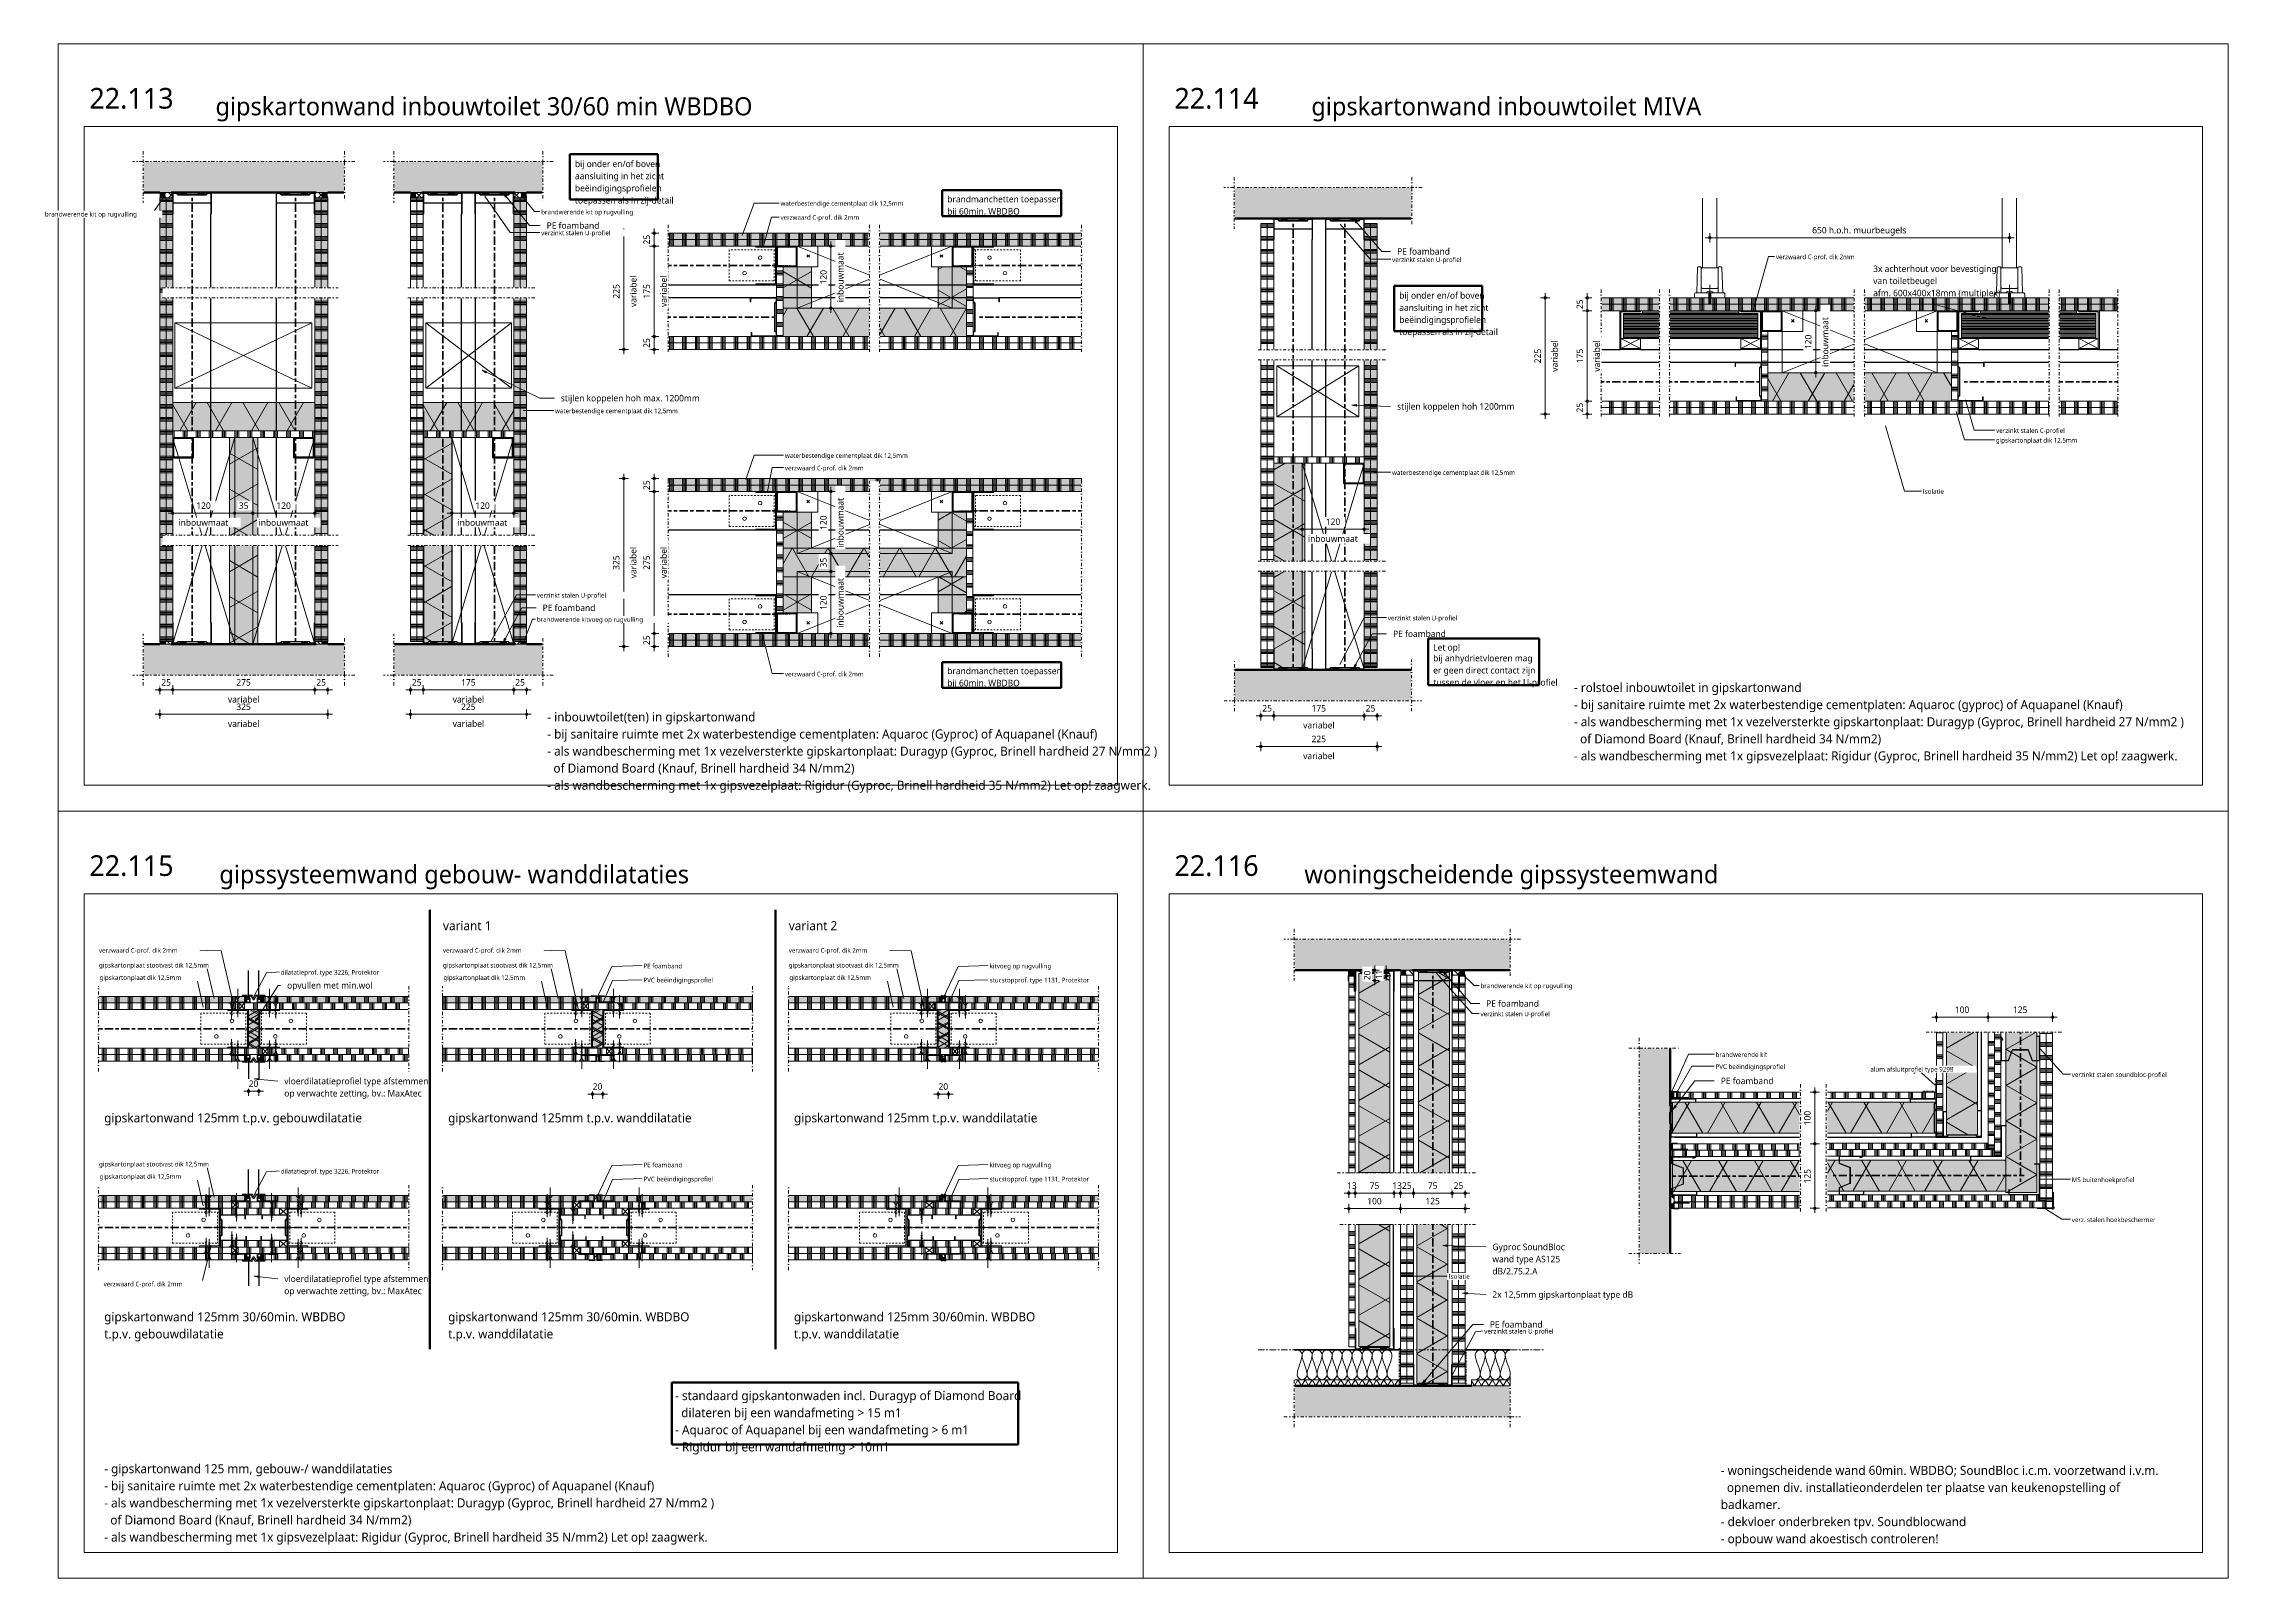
# Model space of a CAD drawing. Header units: millimetres. Extents: x -617 to 12931, y -7813 to -1363.
# Drawn here: x -617 to 3611, y -7813 to -4843 of the extents above; entities that cross this region are included whole.
import ezdxf

# ---------------------------------------------------------------- set-up
doc = ezdxf.new("R2010")
doc.units = ezdxf.units.MM
for name, pattern in [('Center', [31.75, 6.35, -4.7625, 15.875, -4.7625]), ('Dash', [6.35, 3.175, -3.175]), ('Dash dot', [15.875, 6.35, -4.7625, 0, -4.7625]), ('Grid Line', [22.225, 12.7, -3.175, 3.175, -3.175]), ('Streep', [3, 1.5, -1.5]), ('Streep 1_5', [3, 1.5, -1.5]), ('Streep-stip _ detail', [4, 2, -1, 0, -1])]:
    doc.linetypes.add(name, pattern=pattern)
for name, color, linetype, lineweight in [('A-ANNO-DIMS', 211, 'Continuous', 13), ('A-ANNO-DIMS-5', 211, 'Continuous', 13), ('A-ANNO-IDEN', 131, 'Continuous', 18), ('A-DETL', 90, 'Continuous', 13), ('A-DETL-CNTR', 5, 'Center', 35), ('A-DETL-GENF', 92, 'Continuous', 18), ('A-DETL-GENF-HDLN', 1, 'Dash', 18), ('A-DETL-MBND', 5, 'Continuous', 25), ('G-ANNO-TEXT', 231, 'Continuous', 13)]:
    doc.layers.add(name, color=color, linetype=linetype, lineweight=lineweight)
doc.styles.add('Segoe UI_2', font='segoeui.ttf', dxfattribs={"height": 9})
doc.styles.add('Segoe UI_3', font='segoeui.ttf', dxfattribs={"height": 12.5})
doc.styles.add('Segoe UI_4', font='segoeui.ttf', dxfattribs={"height": 17.5})
doc.styles.add('Segoe UI_5', font='segoeui.ttf', dxfattribs={"height": 40})
doc.styles.add('Segoe UI_6', font='segoeui.ttf', dxfattribs={"height": 35})
doc.dimstyles.new('2_5_mm', dxfattribs={"dimscale": 304.8, "dimtxt": 13.092049, "dimasz": 0.016404, "dimexe": 0.029528, "dimexo": 0.0625, "dimgap": 0.014764, "dimtad": 1, "dimdec": 0, "dimzin": 0, "dimdsep": 46, "dimtxsty": 'Segoe UI_3', "dimblk1": 'DOTBLANK', "dimblk2": 'DOTBLANK', "dimsah": 1, "dimcen": 0.09, "dimdle": 0.029528, "dimazin": 0, "dimtfac": 1, "dimtdec": 4, "dimtix": 1, "dimtmove": 0, "dimatfit": 3, "dimfxl": 0.029528, "dimfxlon": 1, "dimtvp": 1, "dimtfill": 1, "dimtolj": 1, "dimtzin": 0, "dimarcsym": 2})
doc.dimstyles.new('2_5_mm_1', dxfattribs={"dimscale": 304.8, "dimtxt": 13.092049, "dimasz": 0.016404, "dimexe": 0.029528, "dimexo": 0.0625, "dimgap": 0.014764, "dimtad": 1, "dimdec": 0, "dimzin": 0, "dimdsep": 46, "dimtxsty": 'Segoe UI_3', "dimblk1": 'DOTBLANK', "dimblk2": 'DOTBLANK', "dimsah": 1, "dimcen": 0.09, "dimdle": 0.029528, "dimazin": 0, "dimtfac": 1, "dimtdec": 4, "dimtix": 1, "dimtmove": 2, "dimatfit": 3, "dimfxl": 0.029528, "dimfxlon": 1, "dimtvp": 1, "dimtfill": 1, "dimtolj": 1, "dimtzin": 0, "dimarcsym": 2})
doc.dimstyles.new('2_5_mm_3', dxfattribs={"dimscale": 304.8, "dimtxt": 13.092049, "dimasz": 0.016404, "dimexe": 0.029528, "dimexo": 0.0625, "dimgap": 0.014764, "dimtad": 1, "dimdec": 0, "dimzin": 0, "dimdsep": 46, "dimtxsty": 'Segoe UI_3', "dimblk1": 'DOTBLANK', "dimblk2": 'DOTBLANK', "dimsah": 1, "dimcen": 0.09, "dimdle": 0.029528, "dimazin": 0, "dimtfac": 1, "dimtdec": 4, "dimtix": 1, "dimtmove": 0, "dimatfit": 3, "dimfxl": 0.029528, "dimfxlon": 1, "dimtvp": 1, "dimtfill": 1, "dimtolj": 1, "dimtzin": 0, "dimarcsym": 2})
pattern_1 = [(60, (0, 60.8), (-51.9615, 30), []), (120, (0, 60.8), (-51.9615, -30), [])]
pattern_2 = [(300, (0, -60.8), (-51.9615, -30), []), (240, (0, -60.8), (-51.9615, 30), [])]
pattern_3 = [(90, (-144.69, 7184.517), (-25, 1e-15), []), (90, (-142.19, 7184.517), (-25, 1e-15), []), (90, (-139.69, 7184.517), (-25, 1e-15), []), (90, (-137.19, 7184.517), (-25, 1e-15), [])]
pattern_4 = [(90, (-144.69, 6799.517), (-25, 1e-15), []), (90, (-142.19, 6799.517), (-25, 1e-15), []), (90, (-139.69, 6799.517), (-25, 1e-15), []), (90, (-137.19, 6799.517), (-25, 1e-15), [])]

msp = doc.modelspace()

# ---------------------------------------------------------------- texts
at = {"layer": 'G-ANNO-TEXT', "color": 7, "attachment_point": 1}
for s, insert, char_height, width, style in [('22.113', (-529, -4928.8), 40, 201.624, 'Segoe UI_5'), ('gipskartonwand inbouwtoilet 30/60 min WBDBO', (-284.9, -4946.8), 35, 1309.156, 'Segoe UI_6'), ('22.114', (1571, -4928.8), 40, 201.624, 'Segoe UI_5'), ('gipskartonwand inbouwtoilet MIVA', (1836, -4946.8), 35, 950.401, 'Segoe UI_6'), ('bij onder en/of boven', (410.8, -5069.5), 12.5, 205.232, 'Segoe UI_3'), ('aansluiting in het zicht', (410.8, -5093), 12.5, 211.245, 'Segoe UI_3'), ('beëindigingsprofielen', (410.8, -5116.5), 12.5, 204.43, 'Segoe UI_3'), ('brandmanchetten toepassen ', (1131.4, -5137.8), 12.5, 273.776, 'Segoe UI_3'), ('PE foamband', (356, -5188.8), 12.5, 125.063, 'Segoe UI_3'), ('bij 60min. WBDBO', (1131.4, -5161.3), 12.5, 173.165, 'Segoe UI_3'), ('PE foamband', (2002, -5238.9), 12.5, 125.063, 'Segoe UI_3'), ('3x achterhout voor bevestiging', (2923.4, -5272.5), 12.5, 291.413, 'Segoe UI_3'), ('bij onder en/of boven', (2006.2, -5324.1), 12.5, 205.232, 'Segoe UI_3'), ('van toiletbeugel', (2923.4, -5295.9), 12.5, 151.92, 'Segoe UI_3'), ('afm. 600x400x18mm (multiplex)', (2923.4, -5319.4), 12.5, 301.034, 'Segoe UI_3'), ('aansluiting in het zicht', (2006.2, -5347.6), 12.5, 211.245, 'Segoe UI_3'), ('toepassen als in zij-detail', (2006.2, -5394.6), 12.5, 235.696, 'Segoe UI_3'), ('beëindigingsprofielen', (2006.2, -5371.1), 12.5, 204.43, 'Segoe UI_3'), ('stijlen koppelen hoh max. 1200mm', (383.5, -5522.9), 12.5, 329.494, 'Segoe UI_3'), ('stijlen koppelen hoh 1200mm', (2002, -5538.9), 12.5, 280.19, 'Segoe UI_3'), ('PE foamband', (348.2, -5928.7), 12.5, 125.063, 'Segoe UI_3'), ('PE foamband', (1994.2, -5978.9), 12.5, 125.063, 'Segoe UI_3'), ('bij anhydrietvloeren mag', (2071.9, -6026.1), 12.5, 234.494, 'Segoe UI_3'), ('Let op!', (2071.9, -6005.2), 12.5, 65.338, 'Segoe UI_3'), ('brandmanchetten toepassen ', (1131.4, -6050.8), 12.5, 273.776, 'Segoe UI_3'), ('bij 60min. WBDBO', (1131.4, -6074.2), 12.5, 173.165, 'Segoe UI_3'), ('tussen de vloer en het U-profiel', (2071.9, -6073), 12.5, 297.025, 'Segoe UI_3'), ('er geen direct contact zijn', (2071.9, -6049.5), 12.5, 243.312, 'Segoe UI_3'), ('- rolstoel inbouwtoilet in gipskartonwand', (2344.3, -6080.4), 17.5, 545.548, 'Segoe UI_4'), ('- bij sanitaire ruimte met 2x waterbestendige cementplaten: Aquaroc (gyproc) of Aquapanel (Knauf)', (2344.3, -6113.5), 17.5, 1313.966, 'Segoe UI_4'), ('- inbouwtoilet(ten) in gipskartonwand', (357.3, -6137.3), 17.5, 499.451, 'Segoe UI_4'), ('- bij sanitaire ruimte met 2x waterbestendige cementplaten: Aquaroc (Gyproc) of Aquapanel (Knauf)', (357.3, -6170.4), 17.5, 1316.772, 'Segoe UI_4'), ('- als wandbescherming met 1x vezelversterkte gipskartonplaat: Duragyp (Gyproc, Brinell hardheid 27 N/mm2 )', (2344.3, -6146.6), 17.5, 1455.063, 'Segoe UI_4'), ('- als wandbescherming met 1x vezelversterkte gipskartonplaat: Duragyp (Gyproc, Brinell hardheid 27 N/mm2 )', (357.3, -6203.5), 17.5, 1455.063, 'Segoe UI_4'), ('- als wandbescherming met 1x gipsvezelplaat: Rigidur (Gyproc, Brinell hardheid 35 N/mm2) Let op! zaagwerk. ', (2344.3, -6212.7), 17.5, 1452.658, 'Segoe UI_4'), ('  of Diamond Board (Knauf, Brinell hardheid 34 N/mm2)', (2344.3, -6179.7), 17.5, 736.751, 'Segoe UI_4'), ('  of Diamond Board (Knauf, Brinell hardheid 34 N/mm2)', (357.3, -6236.5), 17.5, 736.751, 'Segoe UI_4'), ('- als wandbescherming met 1x gipsvezelplaat: Rigidur (Gyproc, Brinell hardheid 35 N/mm2) Let op! zaagwerk.', (357.3, -6269.6), 17.5, 1444.24, 'Segoe UI_4'), ('22.115', (-529, -6413.8), 40, 201.624, 'Segoe UI_5'), ('22.116', (1571, -6413.8), 40, 201.624, 'Segoe UI_5'), ('gipssysteemwand gebouw- wanddilataties', (-277.4, -6433.1), 35, 1137.995, 'Segoe UI_6'), ('woningscheidende gipssysteemwand', (1822.6, -6433.1), 35, 996.498, 'Segoe UI_6'), ('variant 1', (155.4, -6541.4), 17.5, 113.84, 'Segoe UI_4'), ('variant 2', (824.7, -6541.4), 17.5, 113.84, 'Segoe UI_4'), ('PE foamband', (2174.4, -6694.5), 12.5, 125.063, 'Segoe UI_3'), ('vloerdilatatieprofiel type afstemmen', (-151.8, -6844.7), 12.5, 340.316, 'Segoe UI_3'), ('PE foamband', (2628.4, -6844.3), 12.5, 125.063, 'Segoe UI_3'), ('op verwachte zetting, bv.: MaxAtec', (-151.8, -6868.2), 12.5, 325.485, 'Segoe UI_3'), ('gipskartonwand 125mm t.p.v. gebouwdilatatie', (-500.3, -6913.3), 17.5, 610.886, 'Segoe UI_4'), ('gipskartonwand 125mm t.p.v. wanddilatatie', (165.4, -6913.3), 17.5, 575.211, 'Segoe UI_4'), ('gipskartonwand 125mm t.p.v. wanddilatatie', (834.7, -6913.3), 17.5, 575.211, 'Segoe UI_4'), ('Gyproc SoundBloc ', (2186.4, -7165.6), 12.5, 177.975, 'Segoe UI_3'), ('vloerdilatatieprofiel type afstemmen', (-151.8, -7227.2), 12.5, 340.316, 'Segoe UI_3'), ('wand type AS125 ', (2186.4, -7189.1), 12.5, 169.557, 'Segoe UI_3'), ('dB/2.75.2.A', (2186.4, -7212.6), 12.5, 106.224, 'Segoe UI_3'), ('op verwachte zetting, bv.: MaxAtec', (-151.8, -7250.7), 12.5, 325.485, 'Segoe UI_3'), ('2x 12,5mm gipskartonplaat type dB', (2186.4, -7257.7), 12.5, 332.7, 'Segoe UI_3'), ('gipskartonwand 125mm 30/60min. WBDBO', (-500.3, -7298.3), 17.5, 576.012, 'Segoe UI_4'), ('gipskartonwand 125mm 30/60min. WBDBO', (165.4, -7298.3), 17.5, 576.012, 'Segoe UI_4'), ('gipskartonwand 125mm 30/60min. WBDBO', (834.7, -7298.3), 17.5, 576.012, 'Segoe UI_4'), ('t.p.v. gebouwdilatatie', (-500.3, -7331.4), 17.5, 282.194, 'Segoe UI_4'), ('t.p.v. wanddilatatie', (165.4, -7331.4), 17.5, 246.519, 'Segoe UI_4'), ('t.p.v. wanddilatatie', (834.7, -7331.4), 17.5, 246.519, 'Segoe UI_4'), ('PE foamband', (2181.4, -7315.6), 12.5, 125.063, 'Segoe UI_3'), ('- standaard gipskantonwaden incl. Duragyp of Diamond Board', (604.7, -7450.8), 17.5, 827.742, 'Segoe UI_4'), ('  dilateren bij een wandafmeting > 15 m1', (604.7, -7483.9), 17.5, 547.152, 'Segoe UI_4'), ('- Aquaroc of Aquapanel bij een wandafmeting > 6 m1', (604.7, -7517), 17.5, 715.105, 'Segoe UI_4'), ('- Rigidur bij een wandafmeting > 10m1', (604.7, -7550.1), 17.5, 521.498, 'Segoe UI_4'), ('- gipskartonwand 125 mm, gebouw-/ wanddilataties', (-500.3, -7592.3), 17.5, 692.658, 'Segoe UI_4'), ('- woningscheidende wand 60min. WBDBO; SoundBloc i.c.m. voorzetwand i.v.m. ', (2628.4, -7595.5), 17.5, 1053.818, 'Segoe UI_4'), ('- bij sanitaire ruimte met 2x waterbestendige cementplaten: Aquaroc (Gyproc) of Aquapanel (Knauf)', (-500.3, -7625.4), 17.5, 1316.772, 'Segoe UI_4'), ('  opnemen div. installatieonderdelen ter plaatse van keukenopstelling of ', (2628.4, -7628.6), 17.5, 959.62, 'Segoe UI_4'), ('- als wandbescherming met 1x vezelversterkte gipskartonplaat: Duragyp (Gyproc, Brinell hardheid 27 N/mm2 )', (-500.3, -7658.4), 17.5, 1455.063, 'Segoe UI_4'), ('  of Diamond Board (Knauf, Brinell hardheid 34 N/mm2)', (-500.3, -7691.5), 17.5, 736.751, 'Segoe UI_4'), ('- dekvloer onderbreken tpv. Soundblocwand', (2628.4, -7694.7), 17.5, 589.641, 'Segoe UI_4'), ('badkamer.', (2628.4, -7661.6), 17.5, 139.093, 'Segoe UI_4'), ('- als wandbescherming met 1x gipsvezelplaat: Rigidur (Gyproc, Brinell hardheid 35 N/mm2) Let op! zaagwerk. ', (-500.3, -7724.6), 17.5, 1452.658, 'Segoe UI_4'), ('- opbouw wand akoestisch controleren!', (2628.4, -7727.8), 17.5, 523.903, 'Segoe UI_4')]:
    msp.add_mtext(s, dxfattribs=dict(at, insert=insert, char_height=char_height, width=width, style=style))

# ---------------------------------------------------------------- blocks, each defined once
blk = doc.blocks.new('42 isolatie - Type 1-3760053-22_1 Principedetails metalstud')
at = {"layer": 'A-DETL-GENF'}
h = blk.add_hatch(color=256, dxfattribs=at)
h.paths.add_polyline_path([(400.3, 55.8), (210.3, 55.8), (210.3, 0.8), (400.3, 0.8)])
h.paths.add_polyline_path([(188.8, 0.8), (188.8, 55.8), (0.3, 55.8), (0.3, 0.8), (111.4, 0.8)])
at = {"layer": 'A-DETL-GENF', "lineweight": 13}
h = blk.add_hatch(dxfattribs=at)
h.set_pattern_fill('FP_1', color=256, style=0, pattern_type=2)
h.set_pattern_definition(pattern_1)
h.paths.add_polyline_path([(400.3, 55.8), (210.3, 55.8), (210.3, 0.8), (400.3, 0.8)])
h.paths.add_polyline_path([(188.8, 0.8), (188.8, 55.8), (0.3, 55.8), (0.3, 0.8), (111.4, 0.8)])
at = {"layer": 'A-DETL-GENF'}
for p, q in [((188.8, 55.8), (0.3, 55.8)), ((0.3, 55.8), (0.3, 0.8)), ((188.8, 55.8), (0.3, 55.8)), ((400.3, 55.8), (210.3, 55.8)), ((400.3, 55.8), (210.3, 55.8)), ((400.3, 0.8), (400.3, 55.8)), ((0.3, 0.8), (188.8, 0.8)), ((0.3, 0.8), (188.8, 0.8)), ((210.3, 0.8), (400.3, 0.8)), ((210.3, 0.8), (400.3, 0.8))]:
    blk.add_line(p, q, dxfattribs=at)
blk = doc.blocks.new('42 isolatie - Type 1-V1-22_1 Principedetails metalstud')
at = {"layer": 'A-DETL-GENF'}
h = blk.add_hatch(color=256, dxfattribs=at)
h.paths.add_polyline_path([(400.3, 48.8), (396.3, 48.8), (396.3, 25.8), (400.3, 25.8), (400.3, 28.8)])
h.paths.add_polyline_path([(400.3, 7.4), (400.3, 13.8), (396.3, 13.8), (396.3, 10.8), (399.3, 7.8), (399.3, 0.8), (400.3, 0.8)])
h.paths.add_polyline_path([(398.3, 0.8), (398.3, 7.4), (395.3, 10.4), (395.3, 55.8), (210.3, 55.8), (210.3, 0.8), (396.3, 0.8)])
h.paths.add_polyline_path([(188.8, 48.8), (188.8, 55.8), (0.3, 55.8), (0.3, 0.8), (188.8, 0.8), (188.8, 28.8)])
at = {"layer": 'A-DETL-GENF', "lineweight": 13}
h = blk.add_hatch(dxfattribs=at)
h.set_pattern_fill('FP_1', color=256, style=0, pattern_type=2)
h.set_pattern_definition(pattern_1)
h.paths.add_polyline_path([(400.3, 48.8), (396.3, 48.8), (396.3, 25.8), (400.3, 25.8), (400.3, 28.8)])
h.paths.add_polyline_path([(400.3, 13.8), (396.3, 13.8), (396.3, 10.8), (399.3, 7.8), (399.3, 0.8), (400.3, 0.8), (400.3, 10.8)])
h.paths.add_polyline_path([(398.3, 0.8), (398.3, 7.4), (395.3, 10.4), (395.3, 55.8), (210.3, 55.8), (210.3, 0.8), (396.3, 0.8)])
h.paths.add_polyline_path([(188.8, 48.8), (188.8, 55.8), (0.3, 55.8), (0.3, 0.8), (188.8, 0.8), (188.8, 28.8)])
at = {"layer": 'A-DETL-GENF'}
for p, q in [((188.8, 55.8), (0.3, 55.8)), ((0.3, 55.8), (0.3, 0.8)), ((188.8, 55.8), (0.3, 55.8)), ((395.3, 55.8), (210.3, 55.8)), ((395.3, 55.8), (210.3, 55.8)), ((0.3, 0.8), (188.8, 0.8)), ((0.3, 0.8), (188.8, 0.8)), ((210.3, 0.8), (359.3, 0.8)), ((210.3, 0.8), (359.3, 0.8)), ((359.3, 0.8), (398.3, 0.8)), ((399.3, 0.8), (400.3, 0.8)), ((399.3, 0.8), (400.3, 0.8))]:
    blk.add_line(p, q, dxfattribs=at)
blk = doc.blocks.new('42 isolatie - Type 1-3760056-22_1 Principedetails metalstud')
at = {"layer": 'A-DETL-GENF'}
h = blk.add_hatch(color=256, dxfattribs=at)
h.paths.add_polyline_path([(355.3, 0.8), (355.3, 55.8), (188, 55.8), (188, 0.8), (300.3, 0.8)])
h.paths.add_polyline_path([(166.5, 0.8), (166.5, 55.8), (0.3, 55.8), (0.3, 0.8), (55.3, 0.8)])
at = {"layer": 'A-DETL-GENF', "lineweight": 13}
h = blk.add_hatch(dxfattribs=at)
h.set_pattern_fill('FP_1', color=256, style=0, pattern_type=2)
h.set_pattern_definition(pattern_1)
h.paths.add_polyline_path([(355.3, 0.8), (355.3, 55.8), (188, 55.8), (188, 0.8), (300.3, 0.8)])
h.paths.add_polyline_path([(166.5, 0.8), (166.5, 55.8), (0.3, 55.8), (0.3, 0.8), (55.3, 0.8)])
at = {"layer": 'A-DETL-GENF'}
for p, q in [((55.3, 55.8), (0.3, 55.8)), ((0.3, 55.8), (0.3, 0.8)), ((0.3, 55.8), (0.3, 0.8)), ((166.5, 55.8), (55.3, 55.8)), ((166.5, 55.8), (55.3, 55.8)), ((300.3, 55.8), (188, 55.8)), ((300.3, 55.8), (188, 55.8)), ((355.3, 55.8), (300.3, 55.8)), ((355.3, 0.8), (355.3, 55.8)), ((355.3, 0.8), (355.3, 55.8)), ((0.3, 0.8), (55.3, 0.8)), ((55.3, 0.8), (166.5, 0.8)), ((55.3, 0.8), (166.5, 0.8)), ((188, 0.8), (300.3, 0.8)), ((188, 0.8), (300.3, 0.8)), ((300.3, 0.8), (355.3, 0.8))]:
    blk.add_line(p, q, dxfattribs=at)
blk = doc.blocks.new('42 isolatie - Type 1-3760057-22_1 Principedetails metalstud')
at = {"layer": 'A-DETL-GENF'}
blk.add_hatch(color=256, dxfattribs=at).paths.add_polyline_path([(70.2, 55.8), (0.3, 55.8), (0.3, 0.8), (70.2, 0.8), (70.2, 38.7)])
at = {"layer": 'A-DETL-GENF', "lineweight": 13}
h = blk.add_hatch(dxfattribs=at)
h.set_pattern_fill('FP_1', color=256, style=0, pattern_type=2)
h.set_pattern_definition(pattern_1)
h.paths.add_polyline_path([(70.2, 55.8), (0.3, 55.8), (0.3, 0.8), (70.2, 0.8), (70.2, 38.7)])
at = {"layer": 'A-DETL-GENF'}
for p, q in [((70.2, 55.8), (0.3, 55.8)), ((0.3, 55.8), (0.3, 0.8)), ((70.2, 55.8), (0.3, 55.8)), ((0.3, 55.8), (0.3, 0.8)), ((70.2, 0.8), (70.2, 55.8)), ((70.2, 0.8), (70.2, 55.8)), ((0.3, 0.8), (70.2, 0.8))]:
    blk.add_line(p, q, dxfattribs=at)
blk = doc.blocks.new('42 isolatie - Type 1-3760058-22_1 Principedetails metalstud')
at = {"layer": 'A-DETL-GENF'}
blk.add_hatch(color=256, dxfattribs=at).paths.add_polyline_path([(70.2, -55.8), (70.2, -0.8), (0.3, -0.8), (0.3, -55.8)])
at = {"layer": 'A-DETL-GENF', "lineweight": 13}
h = blk.add_hatch(dxfattribs=at)
h.set_pattern_fill('FP_2', color=256, style=0, pattern_type=2)
h.set_pattern_definition(pattern_2)
h.paths.add_polyline_path([(70.2, -55.8), (70.2, -0.8), (0.3, -0.8), (0.3, -55.8)])
at = {"layer": 'A-DETL-GENF'}
for p, q in [((70.2, -0.8), (0.3, -0.8)), ((0.3, -0.8), (0.3, -55.8)), ((0.3, -0.8), (0.3, -55.8)), ((70.2, -55.8), (70.2, -0.8)), ((70.2, -55.8), (70.2, -0.8)), ((0.3, -55.8), (70.2, -55.8)), ((0.3, -55.8), (70.2, -55.8))]:
    blk.add_line(p, q, dxfattribs=at)
blk = doc.blocks.new('42 isolatie - Type 1-3760054-22_1 Principedetails metalstud')
at = {"layer": 'A-DETL-GENF'}
blk.add_hatch(color=256, dxfattribs=at).paths.add_polyline_path([(275.3, 0.8), (275.3, 55.8), (0.3, 55.8), (0.3, 0.8), (161.7, 0.8)])
at = {"layer": 'A-DETL-GENF', "lineweight": 13}
h = blk.add_hatch(dxfattribs=at)
h.set_pattern_fill('FP_1', color=256, style=0, pattern_type=2)
h.set_pattern_definition(pattern_1)
h.paths.add_polyline_path([(275.3, 0.8), (275.3, 55.8), (0.3, 55.8), (0.3, 0.8), (161.7, 0.8)])
at = {"layer": 'A-DETL-GENF'}
for p, q in [((275.3, 55.8), (0.3, 55.8)), ((0.3, 55.8), (0.3, 0.8)), ((275.3, 55.8), (0.3, 55.8)), ((275.3, 0.8), (275.3, 55.8)), ((0.3, 0.8), (275.3, 0.8))]:
    blk.add_line(p, q, dxfattribs=at)
blk = doc.blocks.new('42 isolatie - Type 1-3760055-22_1 Principedetails metalstud')
at = {"layer": 'A-DETL-GENF'}
blk.add_hatch(color=256, dxfattribs=at).paths.add_polyline_path([(175.3, 0.8), (175.3, 55.8), (0.3, 55.8), (0.3, 0.8), (146.9, 0.8)])
at = {"layer": 'A-DETL-GENF', "lineweight": 13}
h = blk.add_hatch(dxfattribs=at)
h.set_pattern_fill('FP_1', color=256, style=0, pattern_type=2)
h.set_pattern_definition(pattern_1)
h.paths.add_polyline_path([(175.3, 0.8), (175.3, 55.8), (0.3, 55.8), (0.3, 0.8), (146.9, 0.8)])
at = {"layer": 'A-DETL-GENF'}
for p, q in [((175.3, 55.8), (0.3, 55.8)), ((0.3, 55.8), (0.3, 0.8)), ((175.3, 55.8), (0.3, 55.8)), ((175.3, 0.8), (175.3, 55.8)), ((0.3, 0.8), (175.3, 0.8))]:
    blk.add_line(p, q, dxfattribs=at)
blk = doc.blocks.new('42 isolatie - Type 1-V3-22_1 Principedetails metalstud')
at = {"layer": 'A-DETL-GENF'}
h = blk.add_hatch(color=256, dxfattribs=at)
h.paths.add_polyline_path([(355.3, 0.8), (355.3, 55.8), (188, 55.8), (188, 0.8), (341.6, 0.8)])
h.paths.add_polyline_path([(106.5, 0.8), (166.5, 0.8), (166.5, 55.8), (0.3, 55.8), (0.3, 0.8), (55.3, 0.8)])
at = {"layer": 'A-DETL-GENF', "lineweight": 13}
h = blk.add_hatch(dxfattribs=at)
h.set_pattern_fill('FP_1', color=256, style=0, pattern_type=2)
h.set_pattern_definition(pattern_1)
h.paths.add_polyline_path([(355.3, 0.8), (355.3, 55.8), (188, 55.8), (188, 0.8), (341.6, 0.8)])
h.paths.add_polyline_path([(106.5, 0.8), (166.5, 0.8), (166.5, 55.8), (0.3, 55.8), (0.3, 0.8), (55.3, 0.8)])
at = {"layer": 'A-DETL-GENF'}
for p, q in [((55.3, 55.8), (0.3, 55.8)), ((0.3, 55.8), (0.3, 0.8)), ((0.3, 55.8), (0.3, 0.8)), ((166.5, 55.8), (55.3, 55.8)), ((166.5, 55.8), (55.3, 55.8)), ((300.3, 55.8), (188, 55.8)), ((300.3, 55.8), (188, 55.8)), ((355.3, 55.8), (300.3, 55.8)), ((355.3, 0.8), (355.3, 55.8)), ((355.3, 0.8), (355.3, 55.8)), ((0.3, 0.8), (166.5, 0.8)), ((188, 0.8), (355.3, 0.8))]:
    blk.add_line(p, q, dxfattribs=at)
blk = doc.blocks.new('42 isolatie - Type 1-3760059-22_1 Principedetails metalstud')
at = {"layer": 'A-DETL-GENF'}
blk.add_hatch(color=256, dxfattribs=at).paths.add_polyline_path([(80.3, 55.8), (0.3, 55.8), (0.3, 0.8), (80.3, 0.8), (80.3, 38.7)])
at = {"layer": 'A-DETL-GENF', "lineweight": 13}
h = blk.add_hatch(dxfattribs=at)
h.set_pattern_fill('FP_1', color=256, style=0, pattern_type=2)
h.set_pattern_definition(pattern_1)
h.paths.add_polyline_path([(80.3, 55.8), (0.3, 55.8), (0.3, 0.8), (80.3, 0.8), (80.3, 38.7)])
at = {"layer": 'A-DETL-GENF'}
for p, q in [((80.3, 55.8), (0.3, 55.8)), ((0.3, 55.8), (0.3, 26.3)), ((80.3, 55.8), (0.3, 55.8)), ((0.3, 55.8), (0.3, 26.3)), ((80.3, 0.8), (80.3, 55.8)), ((80.3, 0.8), (80.3, 55.8)), ((0.3, 26.3), (0.3, 0.8)), ((0.3, 0.8), (80.3, 0.8))]:
    blk.add_line(p, q, dxfattribs=at)
blk = doc.blocks.new('42 isolatie - Type 1-3760060-22_1 Principedetails metalstud')
at = {"layer": 'A-DETL-GENF'}
blk.add_hatch(color=256, dxfattribs=at).paths.add_polyline_path([(80.3, -55.8), (80.3, -0.8), (0.3, -0.8), (0.3, -55.8)])
at = {"layer": 'A-DETL-GENF', "lineweight": 13}
h = blk.add_hatch(dxfattribs=at)
h.set_pattern_fill('FP_2', color=256, style=0, pattern_type=2)
h.set_pattern_definition(pattern_2)
h.paths.add_polyline_path([(80.3, -55.8), (80.3, -0.8), (0.3, -0.8), (0.3, -55.8)])
at = {"layer": 'A-DETL-GENF'}
for p, q in [((80.3, -0.8), (0.3, -0.8)), ((0.3, -0.8), (0.3, -26.3)), ((80.3, -0.8), (0.3, -0.8)), ((0.3, -26.3), (0.3, -55.8)), ((0.3, -26.3), (0.3, -55.8)), ((80.3, -55.8), (80.3, -0.8)), ((80.3, -55.8), (80.3, -0.8)), ((0.3, -55.8), (80.3, -55.8)), ((0.3, -55.8), (80.3, -55.8))]:
    blk.add_line(p, q, dxfattribs=at)
blk = doc.blocks.new('30 kitvoeg - holle kitvoeg br_w_-4456960-22_1 Principedetails metalstud')
at = {"layer": 'A-DETL-GENF'}
blk.add_hatch(color=256, dxfattribs=at).paths.add_polyline_path([(6.5, 13.9), (0, 13.9), (0, 0), (2.2, 0.6), (4.5, 0.5), (6.5, 0)])
for p, q in [((0, 13.9), (0, 12.9)), ((0, 0.4), (0, 0)), ((6.5, 13.9), (4.5, 13.9))]:
    blk.add_line(p, q, dxfattribs=at)
blk.add_open_spline([(0, 0), (0.7, 0.3), (2.2, 0.7), (4.3, 0.7), (5.8, 0.3), (6.5, 0)], degree=3, dxfattribs=at)
blk = doc.blocks.new('30 kitvoeg op rugvulling - holle kitvoeg 10mm br_w_-4457903-22_1 Principedetails metalstud')
at = {"layer": 'A-DETL-GENF', "lineweight": 13}
h = blk.add_hatch(dxfattribs=at)
h.set_pattern_fill('FP_3', color=256, style=0, pattern_type=2)
h.set_pattern_definition([(225, (2538.169, -7098.067), (10.606602, -10.606602), []), (315, (2538.169, -7098.067), (10.606602, 10.606602), [])])
h.paths.add_polyline_path([(4.2, -9.9), (2.6, -10.3), (1.2, -11.1), (1, -11.3), (1, -12.1), (0, -12.2), (0, -22.3), (1.2, -23.4), (2.6, -24.1), (4.2, -24.5), (5.8, -24.5), (7.4, -24.1), (8, -23.8), (8, -10.7), (7.4, -10.3), (5.8, -9.9)])
blk.add_hatch(color=256, dxfattribs=at).paths.add_polyline_path([(1, -0.3), (1, -11.3), (1.2, -11.1), (2.6, -10.3), (4.2, -9.9), (5.8, -9.9), (7.4, -10.3), (8, -10.7), (8, -0.5), (6.7, -0.9), (3.3, -0.9), (1.2, -0.3)])
at = {"layer": 'A-DETL-GENF'}
blk.add_line((0, -0.6), (0, -0.9), dxfattribs=at)
at = {"layer": 'A-DETL-GENF', "lineweight": 13}
for centre, start, end in [((5, -17.9), 221.4096, 296.9581), ((5, -16.6), 63.0419, 127.0606)]:
    blk.add_arc(centre, 6.67, start, end, dxfattribs=at)
at = {"layer": 'A-DETL-GENF'}
blk.add_open_spline([(8, -0.6), (7.6, -0.7), (6, -1), (3.7, -1), (1.8, -0.6), (1, -0.4)], degree=3, knots=[0.2, 0.2, 0.2, 0.2, 0.3333333, 0.6666667, 0.9, 0.9, 0.9, 0.9], dxfattribs=at)
blk = doc.blocks.new('20 isolatie - isolatie-2334511-22_1 Principedetails metalstud')
at = {"layer": 'A-DETL-GENF'}
for p, q in [((205.4, 0), (1, 0)), ((205.4, -12), (205.4, -7))]:
    blk.add_line(p, q, dxfattribs=at)
at = {"layer": 'A-DETL-GENF', "lineweight": 13}
for p, q in [((1, 0), (205.4, 0)), ((1, -10.3), (6.9, 0)), ((6.9, 0), (13.9, -12)), ((13.9, -12), (20.8, 0)), ((20.8, 0), (27.7, -12)), ((27.7, -12), (34.6, 0)), ((34.6, 0), (41.6, -12)), ((41.6, -12), (48.5, 0)), ((48.5, 0), (55.4, -12)), ((55.4, -12), (62.4, 0)), ((62.4, 0), (69.3, -12)), ((117.8, 0), (124.7, -12)), ((124.7, -12), (131.6, 0)), ((131.6, 0), (138.6, -12)), ((138.6, -12), (145.5, 0)), ((145.5, 0), (152.4, -12)), ((152.4, -12), (159.3, 0)), ((159.3, 0), (166.3, -12)), ((166.3, -12), (173.2, 0)), ((173.2, 0), (180.1, -12)), ((180.1, -12), (187.1, 0)), ((187.1, 0), (194, -12)), ((194, -12), (200.9, 0)), ((205.4, 0), (200.9, 0)), ((205.4, -7.7), (200.9, 0)), ((69.3, -12), (76.2, 0)), ((76.2, 0), (83.1, -12)), ((83.1, -12), (90.1, 0)), ((90.1, 0), (97, -12)), ((97, -12), (103.9, 0)), ((103.9, 0), (110.9, -12)), ((110.9, -12), (117.8, 0)), ((205.4, -7), (205.4, -12)), ((205.4, -7), (205.4, -7.7))]:
    blk.add_line(p, q, dxfattribs=at)
blk = doc.blocks.new('20 klos p - Achterliggend-4383761-22_1 Principedetails metalstud')
at = {"layer": 'A-DETL-GENF'}
for p, q in [((0, 120), (0, 118)), ((0, 120), (138.8, 64.5)), ((160.2, 64.1), (300, 120)), ((300, 118), (300, 120)), ((0, 82), (0, 0)), ((0, 0), (138.8, 55.5)), ((160.2, 55.9), (300, 0)), ((300, 0), (300, 82)), ((0, 0), (138.8, 0)), ((160.2, 0), (300, 0))]:
    blk.add_line(p, q, dxfattribs=at)
blk = doc.blocks.new('40  gipsplaat - vochtbestendig D12_5-V388-22_1 Principedetails metalstud')
at = {"layer": 'A-DETL-GENF'}
h = blk.add_hatch(color=256, dxfattribs=at)
h.paths.add_polyline_path([(798.9, 0), (799, 0), (799, 12.5), (410.3, 12.5), (410.3, 0), (630, 0)])
h.paths.add_polyline_path([(388.8, 0), (388.8, 12.5), (1, 12.5), (1, 0), (328.7, 0)])
at = {"layer": 'A-DETL-GENF', "lineweight": 13}
h = blk.add_hatch(dxfattribs=at)
h.set_pattern_fill('FP_486', color=256, style=0, pattern_type=2)
h.set_pattern_definition([(90, (-581.146, 5234.758), (-25, 1e-15), []), (90, (-578.646, 5234.758), (-25, 1e-15), []), (90, (-576.146, 5234.758), (-25, 1e-15), []), (90, (-573.646, 5234.758), (-25, 1e-15), [])])
h.paths.add_polyline_path([(799, 0), (799, 12.5), (410.3, 12.5), (410.3, 0), (798.9, 0)])
h.paths.add_polyline_path([(328.7, 0), (388.8, 0), (388.8, 12.5), (1, 12.5), (1, 0), (248.5, 0)])
at = {"layer": 'A-DETL-GENF'}
for p, q in [((388.8, 12.5), (1, 12.5)), ((1, 0), (170, 0)), ((1, 0), (170, 0)), ((170, 0), (209, 0)), ((209, 0), (212, 0)), ((209, 0), (212, 0)), ((212, 0), (248, 0)), ((248, 0), (388.8, 0)), ((248, 0), (388.8, 0)), ((799, 12.5), (410.3, 12.5)), ((410.3, 0), (552, 0)), ((410.3, 0), (552, 0)), ((552, 0), (588, 0)), ((588, 0), (591, 0)), ((588, 0), (591, 0)), ((591, 0), (630, 0)), ((630, 0), (799, 0)), ((630, 0), (799, 0))]:
    blk.add_line(p, q, dxfattribs=at)
blk = doc.blocks.new('40  gipsplaat - vochtbestendig D12_5-V389-22_1 Principedetails metalstud')
at = {"layer": 'A-DETL-GENF'}
h = blk.add_hatch(color=256, dxfattribs=at)
h.paths.add_polyline_path([(798.9, 0), (799, 0), (799, 12.5), (410.3, 12.5), (410.3, 0), (563.8, 0)])
h.paths.add_polyline_path([(328.7, 0), (388.8, 0), (388.8, 12.5), (1, 12.5), (1, 0), (93.7, 0)])
at = {"layer": 'A-DETL-GENF', "lineweight": 13}
h = blk.add_hatch(dxfattribs=at)
h.set_pattern_fill('FP_487', color=256, style=0, pattern_type=2)
h.set_pattern_definition([(90, (-581.146, 5222.258), (-25, 1e-15), []), (90, (-578.646, 5222.258), (-25, 1e-15), []), (90, (-576.146, 5222.258), (-25, 1e-15), []), (90, (-573.646, 5222.258), (-25, 1e-15), [])])
h.paths.add_polyline_path([(798.9, 0), (799, 0), (799, 12.5), (410.3, 12.5), (410.3, 0), (563.8, 0)])
h.paths.add_polyline_path([(328.7, 0), (388.8, 0), (388.8, 12.5), (1, 12.5), (1, 0), (93.7, 0)])
at = {"layer": 'A-DETL-GENF'}
for p, q in [((388.8, 12.5), (1, 12.5)), ((388.8, 12.5), (1, 12.5)), ((1, 0), (388.8, 0)), ((1, 0), (388.8, 0)), ((799, 12.5), (410.3, 12.5)), ((799, 12.5), (410.3, 12.5)), ((410.3, 0), (799, 0)), ((410.3, 0), (799, 0))]:
    blk.add_line(p, q, dxfattribs=at)
blk = doc.blocks.new('40  gipsplaat - D12_5-V390-22_1 Principedetails metalstud')
at = {"layer": 'A-DETL-GENF', "lineweight": 13}
h = blk.add_hatch(dxfattribs=at)
h.set_pattern_fill('FP_488', color=256, style=0, pattern_type=2)
h.set_pattern_definition([(90, (-581.146, 5434.758), (-25, 1e-15), []), (90, (-578.646, 5434.758), (-25, 1e-15), []), (90, (-576.146, 5434.758), (-25, 1e-15), []), (90, (-573.646, 5434.758), (-25, 1e-15), [])])
h.paths.add_polyline_path([(798.9, 0), (799, 0), (799, 12.5), (410.3, 12.5), (410.3, 0), (681.4, 0)])
h.paths.add_polyline_path([(211.2, 0), (388.8, 0), (388.8, 12.5), (1, 12.5), (1, 0), (93.7, 0)])
at = {"layer": 'A-DETL-GENF'}
for p, q in [((388.8, 12.5), (1, 12.5)), ((1, 0), (388.8, 0)), ((1, 0), (388.8, 0)), ((799, 12.5), (410.3, 12.5)), ((410.3, 0), (799, 0)), ((410.3, 0), (799, 0))]:
    blk.add_line(p, q, dxfattribs=at)
blk = doc.blocks.new('40  gipsplaat - D12_5-V391-22_1 Principedetails metalstud')
at = {"layer": 'A-DETL-GENF', "lineweight": 13}
h = blk.add_hatch(dxfattribs=at)
h.set_pattern_fill('FP_489', color=256, style=0, pattern_type=2)
h.set_pattern_definition([(90, (-581.146, 5422.258), (-25, 1e-15), []), (90, (-578.646, 5422.258), (-25, 1e-15), []), (90, (-576.146, 5422.258), (-25, 1e-15), []), (90, (-573.646, 5422.258), (-25, 1e-15), [])])
h.paths.add_polyline_path([(798.9, 0), (799, 0), (799, 12.5), (410.3, 12.5), (410.3, 0), (681.4, 0)])
h.paths.add_polyline_path([(388.8, 0), (388.8, 12.5), (1, 12.5), (1, 0), (328.7, 0)])
at = {"layer": 'A-DETL-GENF'}
for p, q in [((162, 12.5), (1, 12.5)), ((162, 12.5), (1, 12.5)), ((1, 0), (388.8, 0)), ((1, 0), (388.8, 0)), ((170, 12.5), (162, 12.5)), ((209, 12.5), (170, 12.5)), ((210, 12.5), (209, 12.5)), ((210, 12.5), (209, 12.5)), ((222.5, 12.5), (210, 12.5)), ((388.8, 12.5), (222.5, 12.5)), ((388.8, 12.5), (222.5, 12.5)), ((577.8, 12.5), (410.3, 12.5)), ((577.8, 12.5), (410.3, 12.5)), ((410.3, 0), (799, 0)), ((410.3, 0), (799, 0)), ((590.3, 12.5), (577.8, 12.5)), ((591, 12.5), (590.3, 12.5)), ((591, 12.5), (590.3, 12.5)), ((630, 12.5), (591, 12.5)), ((638, 12.5), (630, 12.5)), ((799, 12.5), (638, 12.5)), ((799, 12.5), (638, 12.5))]:
    blk.add_line(p, q, dxfattribs=at)
blk = doc.blocks.new('22 verzwaard metalstud profiel - 75 mm-V368-22_1 Principedetails metalstud')
at = {"layer": 'A-DETL-GENF'}
blk.add_hatch(color=256, dxfattribs=at).paths.add_polyline_path([(37.5, -8.3), (37.5, -1), (36.5, 0), (-36.5, 0), (-37.5, -1), (-37.5, -40), (-35.5, -40), (-35.5, -2), (35.5, -2), (35.5, -40), (37.5, -40)])
for p, q in [((-36.5, 0), (-37.5, -1)), ((-37.5, -1), (-36.5, 0)), ((-35.5, 0), (-36.5, 0)), ((-35.5, 0), (-36.5, 0)), ((2.5, 0), (0.5, 0)), ((2.5, 0), (0.5, 0)), ((37.5, -1), (36.5, 0)), ((-37.5, -1), (-37.5, -40)), ((-37.5, -40), (-37.5, -1)), ((-37.5, -40), (-35.5, -40)), ((-37.5, -40), (-35.5, -40)), ((-35.5, -2), (35.5, -2)), ((-35.5, -40), (-35.5, -2)), ((-35.5, -40), (-35.5, -2)), ((-35.5, -2), (35.5, -2)), ((35.5, -2), (35.5, -40)), ((35.5, -40), (35.5, -2)), ((35.5, -40), (37.5, -40)), ((35.5, -40), (37.5, -40)), ((37.5, -1), (36.5, 0)), ((37.5, -40), (37.5, -1)), ((37.5, -40), (37.5, -1))]:
    blk.add_line(p, q, dxfattribs=at)
blk = doc.blocks.new('22 metalstud profiel - 75 mm vert-V369-22_1 Principedetails metalstud')
at = {"layer": 'A-DETL-GENF'}
blk.add_hatch(color=256, dxfattribs=at).paths.add_polyline_path([(37.5, -1), (36.5, 0), (29.5, 0), (26.5, -3), (-26.5, -3), (-29.5, 0), (-36.5, 0), (-37.5, -1), (-37.5, -50), (-36.5, -51), (-29.5, -51), (-29.5, -50), (-36.5, -50), (-36.5, -1), (-29.9, -1), (-26.9, -4), (26.9, -4), (29.9, -1), (36.5, -1), (36.5, -48), (29.5, -48), (29.5, -49), (36.5, -49), (37.5, -48)])
for p, q in [((-36.5, 0), (-37.5, -1)), ((-26.5, -3), (-29.5, 0)), ((29.5, 0), (26.5, -3)), ((37.5, -1), (36.5, 0)), ((-37.5, -1), (-37.5, -50)), ((-36.5, -50), (-36.5, -1)), ((-36.5, -1), (-29.9, -1)), ((-29.9, -1), (-26.9, -4)), ((-26.9, -4), (26.9, -4)), ((26.5, -3), (-26.5, -3)), ((26.9, -4), (29.9, -1)), ((29.9, -1), (36.5, -1)), ((36.5, -1), (36.5, -48)), ((37.5, -48), (37.5, -1)), ((-37.5, -50), (-36.5, -51)), ((-29.5, -50), (-36.5, -50)), ((-36.5, -51), (-29.5, -51)), ((-29.5, -51), (-29.5, -50)), ((36.5, -48), (29.5, -48)), ((29.5, -48), (29.5, -49)), ((29.5, -49), (36.5, -49)), ((36.5, -49), (37.5, -48))]:
    blk.add_line(p, q, dxfattribs=at)
blk = doc.blocks.new('22 verzwaard metalstud profiel - 75 mm-V370-22_1 Principedetails metalstud')
at = {"layer": 'A-DETL-GENF'}
blk.add_hatch(color=256, dxfattribs=at).paths.add_polyline_path([(37.5, 1), (37.5, 40), (35.5, 40), (35.5, 2), (-35.5, 2), (-35.5, 40), (-37.5, 40), (-37.5, 1), (-36.5, 0), (2.5, 0), (2.5, 0.3), (36.8, 0.3)])
for p, q in [((-35.5, 40), (-37.5, 40)), ((-37.5, 40), (-37.5, 1)), ((-37.5, 40), (-37.5, 1)), ((-37.5, 40), (-35.5, 40)), ((-37.5, 1), (-36.5, 0)), ((-37.5, 1), (-36.5, 0)), ((-36.5, 0), (-35.5, 0)), ((-35.5, 0), (-36.5, 0)), ((-35.5, 2), (-35.5, 40)), ((-35.5, 40), (-35.5, 2)), ((35.5, 2), (-35.5, 2)), ((-35.5, 2), (35.5, 2)), ((0.5, 0), (2.5, 0)), ((2.5, 0), (0.5, 0)), ((37.5, 40), (35.5, 40)), ((35.5, 40), (35.5, 2)), ((35.5, 40), (35.5, 2)), ((35.5, 40), (37.5, 40)), ((36.8, 0.3), (37.5, 1)), ((37.5, 1), (36.8, 0.3)), ((37.5, 1), (37.5, 40)), ((37.5, 40), (37.5, 1))]:
    blk.add_line(p, q, dxfattribs=at)
blk = doc.blocks.new('00 afbreeklijn 1 s l - Type 1-2338425-22_1 Principedetails metalstud')
at = {"layer": 'A-DETL-GENF', "linetype": 'Dash dot'}
blk.add_line((230, 0), (-20, 0), dxfattribs=at)
blk = doc.blocks.new('00 afbreeklijn 1 s l - Type 1-2338426-22_1 Principedetails metalstud')
at = {"layer": 'A-DETL-GENF', "linetype": 'Dash dot'}
blk.add_line((230, 0), (-20, 0), dxfattribs=at)
blk = doc.blocks.new('40  gipsplaat - vochtbestendig D12_5-V392-22_1 Principedetails metalstud')
at = {"layer": 'A-DETL-GENF'}
h = blk.add_hatch(color=256, dxfattribs=at)
h.paths.add_polyline_path([(798.9, 0), (799, 0), (799, 12.5), (410.3, 12.5), (410.3, 0), (681.4, 0)])
h.paths.add_polyline_path([(246.9, 0), (388.8, 0), (388.8, 12.5), (1, 12.5), (1, 0), (246.5, 0)])
at = {"layer": 'A-DETL-GENF', "lineweight": 13}
h = blk.add_hatch(dxfattribs=at)
h.set_pattern_fill('FP_490', color=256, style=0, pattern_type=2)
h.set_pattern_definition([(90, (-581.146, 5709.758), (-25, 1e-15), []), (90, (-578.646, 5709.758), (-25, 1e-15), []), (90, (-576.146, 5709.758), (-25, 1e-15), []), (90, (-573.646, 5709.758), (-25, 1e-15), [])])
h.paths.add_polyline_path([(798.9, 0), (799, 0), (799, 12.5), (410.3, 12.5), (410.3, 0), (681.4, 0)])
h.paths.add_polyline_path([(213.1, 0), (388.8, 0), (388.8, 12.5), (1, 12.5), (1, 0), (212.8, 0)])
at = {"layer": 'A-DETL-GENF'}
for p, q in [((388.8, 12.5), (1, 12.5)), ((1, 0), (170, 0)), ((1, 0), (170, 0)), ((170, 0), (209, 0)), ((209, 0), (212, 0)), ((209, 0), (212, 0)), ((212, 0), (248, 0)), ((248, 0), (388.8, 0)), ((248, 0), (388.8, 0)), ((799, 12.5), (410.3, 12.5)), ((410.3, 0), (552, 0)), ((410.3, 0), (552, 0)), ((552, 0), (588, 0)), ((588, 0), (591, 0)), ((588, 0), (591, 0)), ((591, 0), (630, 0)), ((630, 0), (799, 0)), ((630, 0), (799, 0))]:
    blk.add_line(p, q, dxfattribs=at)
blk = doc.blocks.new('40  gipsplaat - vochtbestendig D12_5-V393-22_1 Principedetails metalstud')
at = {"layer": 'A-DETL-GENF'}
blk.add_hatch(color=256, dxfattribs=at).paths.add_polyline_path([(799, 0), (799, 7.5), (800, 7.5), (800, 12.5), (0, 12.5), (0, 7.5), (1, 7.5), (1, 0), (388.8, 0), (388.8, 7.5), (410.3, 7.5), (410.3, 0), (798.9, 0)])
at = {"layer": 'A-DETL-GENF', "lineweight": 13}
h = blk.add_hatch(dxfattribs=at)
h.set_pattern_fill('FP_491', color=256, style=0, pattern_type=2)
h.set_pattern_definition([(90, (-581.146, 5697.258), (-25, 1e-15), []), (90, (-578.646, 5697.258), (-25, 1e-15), []), (90, (-576.146, 5697.258), (-25, 1e-15), []), (90, (-573.646, 5697.258), (-25, 1e-15), [])])
h.paths.add_polyline_path([(799, 0), (799, 7.5), (800, 7.5), (800, 12.5), (0, 12.5), (0, 7.5), (1, 7.5), (1, 0), (388.8, 0), (388.8, 7.5), (410.3, 7.5), (410.3, 0), (798.9, 0)])
at = {"layer": 'A-DETL-GENF'}
for p, q in [((800, 12.5), (0, 12.5)), ((0, 12.5), (0, 7.5)), ((800, 12.5), (0, 12.5)), ((0, 12.5), (0, 7.5)), ((1, 0), (388.8, 0)), ((1, 0), (388.8, 0)), ((410.3, 0), (799, 0)), ((410.3, 0), (799, 0)), ((800, 7.5), (800, 12.5)), ((800, 7.5), (800, 12.5))]:
    blk.add_line(p, q, dxfattribs=at)
blk = doc.blocks.new('20 klos p - Achterliggend-V373-22_1 Principedetails metalstud')
at = {"layer": 'A-DETL-GENF'}
for p, q in [((138.8, 120), (0, 120)), ((0, 120), (0, 118)), ((0, 120), (138.8, 64.5)), ((300, 120), (160.2, 120)), ((160.2, 64.1), (300, 120)), ((300, 118), (300, 120)), ((0, 82), (0, 0)), ((0, 0), (138.8, 55.5)), ((160.2, 55.9), (300, 0)), ((300, 0), (300, 82)), ((0, 0), (138.8, 0)), ((160.2, 0), (300, 0))]:
    blk.add_line(p, q, dxfattribs=at)
blk = doc.blocks.new('40  gipsplaat - vochtbestendig D12_5-V394-22_1 Principedetails metalstud')
at = {"layer": 'A-DETL-GENF'}
h = blk.add_hatch(color=256, dxfattribs=at)
h.paths.add_polyline_path([(798.9, 0), (799, 0), (799, 12.5), (410.3, 12.5), (410.3, 0), (681.4, 0)])
h.paths.add_polyline_path([(270, 0), (388.8, 0), (388.8, 12.5), (1, 12.5), (1, 0), (211.2, 0)])
at = {"layer": 'A-DETL-GENF', "lineweight": 13}
h = blk.add_hatch(dxfattribs=at)
h.set_pattern_fill('FP_492', color=256, style=0, pattern_type=2)
h.set_pattern_definition([(90, (-581.146, 6009.758), (-25, 1e-15), []), (90, (-578.646, 6009.758), (-25, 1e-15), []), (90, (-576.146, 6009.758), (-25, 1e-15), []), (90, (-573.646, 6009.758), (-25, 1e-15), [])])
h.paths.add_polyline_path([(681.4, 0), (799, 0), (799, 12.5), (410.3, 12.5), (410.3, 0), (563.8, 0)])
h.paths.add_polyline_path([(211.2, 0), (388.8, 0), (388.8, 12.5), (1, 12.5), (1, 0), (93.7, 0)])
at = {"layer": 'A-DETL-GENF'}
for p, q in [((388.8, 12.5), (1, 12.5)), ((1, 0), (388.8, 0)), ((1, 0), (388.8, 0)), ((799, 12.5), (410.3, 12.5)), ((410.3, 0), (799, 0)), ((410.3, 0), (799, 0))]:
    blk.add_line(p, q, dxfattribs=at)
blk = doc.blocks.new('40  gipsplaat - vochtbestendig D12_5-V395-22_1 Principedetails metalstud')
at = {"layer": 'A-DETL-GENF'}
h = blk.add_hatch(color=256, dxfattribs=at)
h.paths.add_polyline_path([(798.9, 0), (799, 0), (799, 12.5), (410.3, 12.5), (410.3, 0), (681.4, 0)])
h.paths.add_polyline_path([(211.2, 0), (388.8, 0), (388.8, 12.5), (1, 12.5), (1, 0), (210, 0)])
at = {"layer": 'A-DETL-GENF', "lineweight": 13}
h = blk.add_hatch(dxfattribs=at)
h.set_pattern_fill('FP_493', color=256, style=0, pattern_type=2)
h.set_pattern_definition([(90, (-581.146, 5997.258), (-25, 1e-15), []), (90, (-578.646, 5997.258), (-25, 1e-15), []), (90, (-576.146, 5997.258), (-25, 1e-15), []), (90, (-573.646, 5997.258), (-25, 1e-15), [])])
h.paths.add_polyline_path([(798.9, 0), (799, 0), (799, 12.5), (410.3, 12.5), (410.3, 0), (681.4, 0)])
h.paths.add_polyline_path([(212.8, 0), (388.8, 0), (388.8, 12.5), (1, 12.5), (1, 0), (212, 0)])
at = {"layer": 'A-DETL-GENF'}
for p, q in [((170, 12.5), (1, 12.5)), ((170, 12.5), (1, 12.5)), ((1, 0), (388.8, 0)), ((1, 0), (388.8, 0)), ((209, 12.5), (170, 12.5)), ((212, 12.5), (209, 12.5)), ((212, 12.5), (209, 12.5)), ((248, 12.5), (212, 12.5)), ((388.8, 12.5), (248, 12.5)), ((388.8, 12.5), (248, 12.5)), ((552, 12.5), (410.3, 12.5)), ((552, 12.5), (410.3, 12.5)), ((410.3, 0), (799, 0)), ((410.3, 0), (799, 0)), ((588, 12.5), (552, 12.5)), ((591, 12.5), (588, 12.5)), ((591, 12.5), (588, 12.5)), ((630, 12.5), (591, 12.5)), ((799, 12.5), (630, 12.5)), ((799, 12.5), (630, 12.5))]:
    blk.add_line(p, q, dxfattribs=at)
blk = doc.blocks.new('22 verzwaard metalstud profiel - 75 mm-V376-22_1 Principedetails metalstud')
at = {"layer": 'A-DETL-GENF'}
blk.add_hatch(color=256, dxfattribs=at).paths.add_polyline_path([(37.5, -1), (36.5, 0), (-36.5, 0), (-37.5, -1), (-37.5, -40), (-35.5, -40), (-35.5, -2), (35.5, -2), (35.5, -40), (37.5, -40), (37.5, -8.3)])
for p, q in [((-36.5, 0), (-37.5, -1)), ((-37.5, -1), (-36.5, 0)), ((-0.5, 0), (-2.5, 0)), ((-0.5, 0), (-2.5, 0)), ((36.5, 0), (35.5, 0)), ((36.5, 0), (35.5, 0)), ((37.5, -1), (36.5, 0)), ((-37.5, -1), (-37.5, -40)), ((-37.5, -40), (-37.5, -1)), ((-37.5, -40), (-35.5, -40)), ((-37.5, -40), (-35.5, -40)), ((-35.5, -2), (35.5, -2)), ((-35.5, -40), (-35.5, -2)), ((-35.5, -40), (-35.5, -2)), ((-35.5, -2), (35.5, -2)), ((35.5, -2), (35.5, -40)), ((35.5, -40), (35.5, -2)), ((35.5, -40), (37.5, -40)), ((35.5, -40), (37.5, -40)), ((37.5, -1), (36.5, 0)), ((37.5, -40), (37.5, -1)), ((37.5, -40), (37.5, -1))]:
    blk.add_line(p, q, dxfattribs=at)
blk = doc.blocks.new('22 verzwaard metalstud profiel - 75 mm-V377-22_1 Principedetails metalstud')
at = {"layer": 'A-DETL-GENF'}
blk.add_hatch(color=256, dxfattribs=at).paths.add_polyline_path([(37.5, 1), (37.5, 40), (35.5, 40), (35.5, 2), (-35.5, 2), (-35.5, 40), (-37.5, 40), (-37.5, 1), (-36.5, 0), (36.5, 0)])
for p, q in [((-35.5, 40), (-37.5, 40)), ((-37.5, 40), (-37.5, 1)), ((-37.5, 40), (-37.5, 1)), ((-37.5, 40), (-35.5, 40)), ((-37.5, 1), (-36.5, 0)), ((-37.5, 1), (-36.5, 0)), ((-36.5, 0), (-35.5, 0)), ((-35.5, 0), (-36.5, 0)), ((-35.5, 2), (-35.5, 40)), ((-35.5, 40), (-35.5, 2)), ((35.5, 2), (-35.5, 2)), ((-35.5, 2), (35.5, 2)), ((0.5, 0), (2.5, 0)), ((2.5, 0), (0.5, 0)), ((37.5, 40), (35.5, 40)), ((35.5, 40), (35.5, 2)), ((35.5, 40), (35.5, 2)), ((35.5, 40), (37.5, 40)), ((36.5, 0), (37.5, 1)), ((37.5, 1), (36.5, 0)), ((37.5, 1), (37.5, 40)), ((37.5, 40), (37.5, 1))]:
    blk.add_line(p, q, dxfattribs=at)
blk = doc.blocks.new('22 verzwaard metalstud profiel - 75 mm-V378-22_1 Principedetails metalstud')
at = {"layer": 'A-DETL-GENF'}
blk.add_hatch(color=256, dxfattribs=at).paths.add_polyline_path([(37.5, 1), (37.5, 40), (35.5, 40), (35.5, 2), (-35.5, 2), (-35.5, 40), (-37.5, 40), (-37.5, 1), (-36.5, 0), (36.5, 0)])
for p, q in [((-35.5, 40), (-37.5, 40)), ((-37.5, 40), (-37.5, 1)), ((-37.5, 40), (-37.5, 1)), ((-37.5, 40), (-35.5, 40)), ((-37.5, 1), (-36.5, 0)), ((-37.5, 1), (-36.5, 0)), ((-35.5, 2), (-35.5, 40)), ((-35.5, 40), (-35.5, 2)), ((35.5, 2), (-35.5, 2)), ((-35.5, 2), (35.5, 2)), ((-2.5, 0), (-0.5, 0)), ((-0.5, 0), (-2.5, 0)), ((37.5, 40), (35.5, 40)), ((35.5, 40), (35.5, 2)), ((35.5, 40), (35.5, 2)), ((35.5, 40), (37.5, 40)), ((35.5, 0), (36.5, 0)), ((36.5, 0), (35.5, 0)), ((36.5, 0), (37.5, 1)), ((37.5, 1), (36.5, 0)), ((37.5, 1), (37.5, 40)), ((37.5, 40), (37.5, 1))]:
    blk.add_line(p, q, dxfattribs=at)
blk = doc.blocks.new('00 afbreeklijn 1 s l - Type 1-2338428-22_1 Principedetails metalstud')
at = {"layer": 'A-DETL-GENF', "linetype": 'Dash dot'}
blk.add_line((320, 0), (-20, 0), dxfattribs=at)
blk = doc.blocks.new('20 klos p - Achterliggend-4383762-22_1 Principedetails metalstud')
at = {"layer": 'A-DETL-GENF'}
for p, q in [((0, 0), (138.8, 0)), ((0, -82), (0, 0)), ((0, 0), (138.8, -55.5)), ((160.2, 0), (300, 0)), ((160.2, -55.9), (300, 0)), ((300, 0), (300, -82)), ((0, -120), (138.8, -64.5)), ((160.2, -64.1), (300, -120)), ((0, -120), (0, -118)), ((138.8, -120), (0, -120)), ((300, -120), (160.2, -120)), ((300, -118), (300, -120))]:
    blk.add_line(p, q, dxfattribs=at)
blk = doc.blocks.new('40  gipsplaat - vochtbestendig D12_5-V396-22_1 Principedetails metalstud')
at = {"layer": 'A-DETL-GENF'}
h = blk.add_hatch(color=256, dxfattribs=at)
h.paths.add_polyline_path([(858.9, 12.5), (673.8, 12.5), (673.8, 0), (858.9, 0), (858.9, 2.7)])
h.paths.add_polyline_path([(652.3, 12.5), (194.9, 12.5), (194.9, 0), (652.3, 0)])
h.paths.add_polyline_path([(173.4, 12.5), (0, 12.5), (0, 0), (173.4, 0)])
at = {"layer": 'A-DETL-GENF', "lineweight": 13}
h = blk.add_hatch(dxfattribs=at)
h.set_pattern_fill('FP_494', color=256, style=0, pattern_type=2)
h.set_pattern_definition([(90, (-5151.173, -292.276), (-25, 1e-15), []), (90, (-5153.673, -292.276), (-25, 1e-15), []), (90, (-5156.173, -292.276), (-25, 1e-15), []), (90, (-5158.673, -292.276), (-25, 1e-15), [])])
h.paths.add_polyline_path([(858.9, 2.7), (858.9, 12.5), (673.8, 12.5), (673.8, 0), (858.9, 0), (858.9, 1.8)])
h.paths.add_polyline_path([(652.3, 12.5), (194.9, 12.5), (194.9, 0), (652.3, 0)])
h.paths.add_polyline_path([(173.4, 12.5), (0, 12.5), (0, 0), (173.4, 0)])
at = {"layer": 'A-DETL-GENF'}
for p, q in [((173.4, 12.5), (0, 12.5)), ((0, 12.5), (0, 2.7)), ((0, 12.5), (0, 2.7)), ((0, 2.7), (0, 0)), ((0, 2.7), (0, 0)), ((0, 0), (31, 0)), ((31, 0), (173.4, 0)), ((31, 0), (173.4, 0)), ((652.3, 12.5), (194.9, 12.5)), ((194.9, 0), (451.4, 0)), ((194.9, 0), (451.4, 0)), ((451.4, 0), (463.9, 0)), ((463.9, 0), (652.3, 0)), ((463.9, 0), (652.3, 0)), ((858.9, 12.5), (673.8, 12.5)), ((673.8, 0), (822.9, 0)), ((673.8, 0), (822.9, 0)), ((822.9, 0), (858.9, 0)), ((858.9, 2.7), (858.9, 12.5)), ((858.9, 2.7), (858.9, 12.5)), ((858.9, 0), (858.9, 2.7)), ((858.9, 0), (858.9, 2.7))]:
    blk.add_line(p, q, dxfattribs=at)
blk = doc.blocks.new('40  gipsplaat - vochtbestendig D12_5-V397-22_1 Principedetails metalstud')
at = {"layer": 'A-DETL-GENF'}
h = blk.add_hatch(color=256, dxfattribs=at)
h.paths.add_polyline_path([(858.9, 0.9), (858.9, 12.5), (673.8, 12.5), (673.8, 0), (858.9, 0), (858.9, 0.3)])
h.paths.add_polyline_path([(652.3, 12.5), (194.9, 12.5), (194.9, 0), (652.3, 0)])
h.paths.add_polyline_path([(173.4, 1.4), (173.4, 12.5), (0, 12.5), (0, 0), (173.4, 0), (173.4, 0.4)])
at = {"layer": 'A-DETL-GENF', "lineweight": 13}
h = blk.add_hatch(dxfattribs=at)
h.set_pattern_fill('FP_495', color=256, style=0, pattern_type=2)
h.set_pattern_definition([(90, (-5151.173, -304.776), (-25, 1e-15), []), (90, (-5153.673, -304.776), (-25, 1e-15), []), (90, (-5156.173, -304.776), (-25, 1e-15), []), (90, (-5158.673, -304.776), (-25, 1e-15), [])])
h.paths.add_polyline_path([(858.9, 0.9), (858.9, 12.5), (673.8, 12.5), (673.8, 0), (858.9, 0), (858.9, 0.3)])
h.paths.add_polyline_path([(652.3, 12.5), (194.9, 12.5), (194.9, 0), (652.3, 0)])
h.paths.add_polyline_path([(173.4, 1.4), (173.4, 12.5), (0, 12.5), (0, 0), (173.4, 0), (173.4, 0.4)])
at = {"layer": 'A-DETL-GENF'}
for p, q in [((173.4, 12.5), (0, 12.5)), ((0, 12.5), (0, 0)), ((173.4, 12.5), (0, 12.5)), ((0, 0), (173.4, 0)), ((0, 0), (173.4, 0)), ((652.3, 12.5), (194.9, 12.5)), ((652.3, 12.5), (194.9, 12.5)), ((194.9, 0), (652.3, 0)), ((194.9, 0), (652.3, 0)), ((858.9, 12.5), (673.8, 12.5)), ((858.9, 12.5), (673.8, 12.5)), ((673.8, 0), (858.9, 0)), ((673.8, 0), (858.9, 0)), ((858.9, 0), (858.9, 12.5))]:
    blk.add_line(p, q, dxfattribs=at)
blk = doc.blocks.new('40  gipsplaat - D12_5-V398-22_1 Principedetails metalstud')
at = {"layer": 'A-DETL-GENF', "lineweight": 13}
h = blk.add_hatch(dxfattribs=at)
h.set_pattern_fill('FP_496', color=256, style=0, pattern_type=2)
h.set_pattern_definition([(90, (-5151.173, -92.276), (-25, 1e-15), []), (90, (-5153.673, -92.276), (-25, 1e-15), []), (90, (-5156.173, -92.276), (-25, 1e-15), []), (90, (-5158.673, -92.276), (-25, 1e-15), [])])
h.paths.add_polyline_path([(858.9, 12.5), (673.8, 12.5), (673.8, 0), (858.9, 0)])
h.paths.add_polyline_path([(652.3, 12.5), (194.9, 12.5), (194.9, 0), (652.3, 0)])
h.paths.add_polyline_path([(173.4, 11.1), (173.4, 12.5), (0, 12.5), (0, 0), (173.4, 0), (173.4, 0.9)])
at = {"layer": 'A-DETL-GENF'}
for p, q in [((173.4, 12.5), (0, 12.5)), ((0, 12.5), (0, 0)), ((0, 12.5), (0, 0)), ((0, 0), (173.4, 0)), ((0, 0), (173.4, 0)), ((652.3, 12.5), (194.9, 12.5)), ((194.9, 0), (652.3, 0)), ((194.9, 0), (652.3, 0)), ((858.9, 12.5), (673.8, 12.5)), ((673.8, 0), (858.9, 0)), ((673.8, 0), (858.9, 0)), ((858.9, 0), (858.9, 12.5)), ((858.9, 0), (858.9, 12.5))]:
    blk.add_line(p, q, dxfattribs=at)
blk = doc.blocks.new('40  gipsplaat - D12_5-V399-22_1 Principedetails metalstud')
at = {"layer": 'A-DETL-GENF', "lineweight": 13}
h = blk.add_hatch(dxfattribs=at)
h.set_pattern_fill('FP_497', color=256, style=0, pattern_type=2)
h.set_pattern_definition([(90, (-5151.173, -104.776), (-25, 1e-15), []), (90, (-5153.673, -104.776), (-25, 1e-15), []), (90, (-5156.173, -104.776), (-25, 1e-15), []), (90, (-5158.673, -104.776), (-25, 1e-15), [])])
h.paths.add_polyline_path([(858.9, 12.5), (673.8, 12.5), (673.8, 0), (858.9, 0)])
h.paths.add_polyline_path([(652.3, 12.5), (194.9, 12.5), (194.9, 0), (652.3, 0)])
h.paths.add_polyline_path([(173.4, 12.5), (0, 12.5), (0, 0), (173.4, 0)])
at = {"layer": 'A-DETL-GENF'}
for p, q in [((31, 12.5), (0, 12.5)), ((0, 12.5), (0, 9.8)), ((0, 12.5), (0, 9.8)), ((0, 9.8), (0, 0)), ((0, 0), (173.4, 0)), ((0, 0), (173.4, 0)), ((173.4, 12.5), (31, 12.5)), ((173.4, 12.5), (31, 12.5)), ((451.4, 12.5), (194.9, 12.5)), ((451.4, 12.5), (194.9, 12.5)), ((194.9, 0), (652.3, 0)), ((194.9, 0), (652.3, 0)), ((463.9, 12.5), (451.4, 12.5)), ((652.3, 12.5), (463.9, 12.5)), ((652.3, 12.5), (463.9, 12.5)), ((822.9, 12.5), (673.8, 12.5)), ((822.9, 12.5), (673.8, 12.5)), ((673.8, 0), (858.9, 0)), ((673.8, 0), (858.9, 0)), ((858.9, 12.5), (822.9, 12.5)), ((858.9, 0), (858.9, 12.5)), ((858.9, 0), (858.9, 12.5))]:
    blk.add_line(p, q, dxfattribs=at)
blk = doc.blocks.new('20 klos p - Achterliggend-4383763-22_1 Principedetails metalstud')
at = {"layer": 'A-DETL-GENF'}
for p, q in [((190, 120), (5, 120)), ((5, 118.5), (190, 63)), ((400, 120), (211.5, 120)), ((211.5, 63.5), (400, 120)), ((3.3, 1), (190, 57)), ((211.5, 56.5), (360, 12)), ((0, 0), (1.5, 0.5)), ((0, 0), (2, 0)), ((41, 0), (190, 0)), ((211.5, 0), (400, 0)), ((362, 11.4), (390, 3)), ((396.7, 1), (400, 0))]:
    blk.add_line(p, q, dxfattribs=at)
blk = doc.blocks.new('00 afbreeklijn 1 s l - Type 1-2338424-22_1 Principedetails metalstud')
at = {"layer": 'A-DETL-GENF', "linetype": 'Dash dot'}
for p, q in [((230, 0), (-20, 0)), ((230, -19.5), (-20, -19.5))]:
    blk.add_line(p, q, dxfattribs=at)
blk = doc.blocks.new('40  gipsplaat - vochtbestendig D12_5-V400-22_1 Principedetails metalstud')
at = {"layer": 'A-DETL-GENF'}
h = blk.add_hatch(color=256, dxfattribs=at)
h.paths.add_polyline_path([(858.9, 12.5), (673.8, 12.5), (673.8, 0), (858.9, 0), (858.9, 2.7)])
h.paths.add_polyline_path([(652.3, 12.5), (194.9, 12.5), (194.9, 0), (652.3, 0)])
h.paths.add_polyline_path([(173.4, 12.5), (0, 12.5), (0, 0), (173.4, 0)])
at = {"layer": 'A-DETL-GENF', "lineweight": 13}
h = blk.add_hatch(dxfattribs=at)
h.set_pattern_fill('FP_498', color=256, style=0, pattern_type=2)
h.set_pattern_definition([(90, (-5151.173, 92.724), (-25, 1e-15), []), (90, (-5153.673, 92.724), (-25, 1e-15), []), (90, (-5156.173, 92.724), (-25, 1e-15), []), (90, (-5158.673, 92.724), (-25, 1e-15), [])])
h.paths.add_polyline_path([(858.9, 2.7), (858.9, 12.5), (673.8, 12.5), (673.8, 0), (858.9, 0), (858.9, 1.8)])
h.paths.add_polyline_path([(652.3, 12.5), (194.9, 12.5), (194.9, 0), (652.3, 0)])
h.paths.add_polyline_path([(173.4, 12.5), (0, 12.5), (0, 0), (173.4, 0)])
at = {"layer": 'A-DETL-GENF'}
for p, q in [((173.4, 12.5), (0, 12.5)), ((0, 12.5), (0, 2.7)), ((0, 12.5), (0, 2.7)), ((0, 2.7), (0, 0)), ((0, 2.7), (0, 0)), ((0, 0), (31, 0)), ((31, 0), (173.4, 0)), ((31, 0), (173.4, 0)), ((652.3, 12.5), (194.9, 12.5)), ((194.9, 0), (451.4, 0)), ((194.9, 0), (451.4, 0)), ((451.4, 0), (463.9, 0)), ((463.9, 0), (652.3, 0)), ((463.9, 0), (652.3, 0)), ((858.9, 12.5), (673.8, 12.5)), ((673.8, 0), (822.9, 0)), ((673.8, 0), (822.9, 0)), ((822.9, 0), (858.9, 0)), ((858.9, 2.7), (858.9, 12.5)), ((858.9, 2.7), (858.9, 12.5)), ((858.9, 0), (858.9, 2.7)), ((858.9, 0), (858.9, 2.7))]:
    blk.add_line(p, q, dxfattribs=at)
blk = doc.blocks.new('40  gipsplaat - vochtbestendig D12_5-V401-22_1 Principedetails metalstud')
at = {"layer": 'A-DETL-GENF'}
h = blk.add_hatch(color=256, dxfattribs=at)
h.paths.add_polyline_path([(858.9, 0.9), (858.9, 12.5), (673.8, 12.5), (673.8, 0), (858.9, 0), (858.9, 0.3)])
h.paths.add_polyline_path([(652.3, 12.5), (194.9, 12.5), (194.9, 0), (652.3, 0)])
h.paths.add_polyline_path([(173.4, 12.5), (0, 12.5), (0, 0), (173.4, 0), (173.4, 12.5)])
at = {"layer": 'A-DETL-GENF', "lineweight": 13}
h = blk.add_hatch(dxfattribs=at)
h.set_pattern_fill('FP_499', color=256, style=0, pattern_type=2)
h.set_pattern_definition([(90, (-5151.173, 80.224), (-25, 1e-15), []), (90, (-5153.673, 80.224), (-25, 1e-15), []), (90, (-5156.173, 80.224), (-25, 1e-15), []), (90, (-5158.673, 80.224), (-25, 1e-15), [])])
h.paths.add_polyline_path([(858.9, 0.9), (858.9, 12.5), (673.8, 12.5), (673.8, 0), (858.9, 0), (858.9, 0.3)])
h.paths.add_polyline_path([(652.3, 12.5), (194.9, 12.5), (194.9, 0), (652.3, 0)])
h.paths.add_polyline_path([(173.4, 12.5), (0, 12.5), (0, 0), (173.4, 0), (173.4, 12.5)])
at = {"layer": 'A-DETL-GENF'}
for p, q in [((173.4, 12.5), (0, 12.5)), ((0, 12.5), (0, 0)), ((173.4, 12.5), (0, 12.5)), ((0, 0), (173.4, 0)), ((0, 0), (173.4, 0)), ((652.3, 12.5), (194.9, 12.5)), ((652.3, 12.5), (194.9, 12.5)), ((194.9, 0), (652.3, 0)), ((194.9, 0), (652.3, 0)), ((858.9, 12.5), (673.8, 12.5)), ((858.9, 12.5), (673.8, 12.5)), ((673.8, 0), (858.9, 0)), ((673.8, 0), (858.9, 0)), ((858.9, 0), (858.9, 12.5))]:
    blk.add_line(p, q, dxfattribs=at)
blk = doc.blocks.new('40  gipsplaat - vochtbestendig D12_5-V402-22_1 Principedetails metalstud')
at = {"layer": 'A-DETL-GENF'}
blk.add_hatch(color=256, dxfattribs=at).paths.add_polyline_path([(858.9, 11.2), (858.9, 12.5), (673.8, 12.5), (673.8, 5), (652.3, 5), (652.3, 12.5), (194.9, 12.5), (194.9, 5), (173.4, 5), (173.4, 12.5), (0, 12.5), (0, 0), (858.9, 0), (858.9, 0.4)])
at = {"layer": 'A-DETL-GENF', "lineweight": 13}
h = blk.add_hatch(dxfattribs=at)
h.set_pattern_fill('FP_500', color=256, style=0, pattern_type=2)
h.set_pattern_definition([(90, (-5151.173, 392.724), (-25, 1e-15), []), (90, (-5153.673, 392.724), (-25, 1e-15), []), (90, (-5156.173, 392.724), (-25, 1e-15), []), (90, (-5158.673, 392.724), (-25, 1e-15), [])])
h.paths.add_polyline_path([(858.9, 11.2), (858.9, 12.5), (673.8, 12.5), (673.8, 5), (652.3, 5), (652.3, 12.5), (194.9, 12.5), (194.9, 5), (173.4, 5), (173.4, 12.5), (0, 12.5), (0, 0), (858.9, 0), (858.9, 0.4)])
at = {"layer": 'A-DETL-GENF'}
for p, q in [((173.4, 12.5), (0, 12.5)), ((0, 12.5), (0, 0)), ((0, 12.5), (0, 0)), ((0, 0), (858.9, 0)), ((0, 0), (858.9, 0)), ((652.3, 12.5), (194.9, 12.5)), ((858.9, 12.5), (673.8, 12.5)), ((858.9, 0), (858.9, 12.5)), ((858.9, 0), (858.9, 12.5))]:
    blk.add_line(p, q, dxfattribs=at)
blk = doc.blocks.new('40  gipsplaat - vochtbestendig D12_5-V403-22_1 Principedetails metalstud')
at = {"layer": 'A-DETL-GENF'}
h = blk.add_hatch(color=256, dxfattribs=at)
h.paths.add_polyline_path([(858.9, 12.5), (673.8, 12.5), (673.8, 0), (858.9, 0), (858.9, 10.7)])
h.paths.add_polyline_path([(652.3, 12.5), (194.9, 12.5), (194.9, 0), (652.3, 0)])
h.paths.add_polyline_path([(173.4, 12.5), (0, 12.5), (0, 0), (173.4, 0)])
at = {"layer": 'A-DETL-GENF', "lineweight": 13}
h = blk.add_hatch(dxfattribs=at)
h.set_pattern_fill('FP_501', color=256, style=0, pattern_type=2)
h.set_pattern_definition([(90, (-5151.173, 380.224), (-25, 1e-15), []), (90, (-5153.673, 380.224), (-25, 1e-15), []), (90, (-5156.173, 380.224), (-25, 1e-15), []), (90, (-5158.673, 380.224), (-25, 1e-15), [])])
h.paths.add_polyline_path([(858.9, 10.7), (858.9, 12.5), (673.8, 12.5), (673.8, 0), (858.9, 0), (858.9, 9.8)])
h.paths.add_polyline_path([(652.3, 12.5), (194.9, 12.5), (194.9, 0), (652.3, 0)])
h.paths.add_polyline_path([(173.4, 12.5), (0, 12.5), (0, 0), (173.4, 0)])
at = {"layer": 'A-DETL-GENF'}
for p, q in [((31, 12.5), (0, 12.5)), ((0, 12.5), (0, 9.8)), ((0, 12.5), (0, 9.8)), ((0, 9.8), (0, 0)), ((0, 0), (173.4, 0)), ((0, 0), (173.4, 0)), ((173.4, 12.5), (31, 12.5)), ((173.4, 12.5), (31, 12.5)), ((451.4, 12.5), (194.9, 12.5)), ((451.4, 12.5), (194.9, 12.5)), ((194.9, 0), (652.3, 0)), ((194.9, 0), (652.3, 0)), ((463.9, 12.5), (451.4, 12.5)), ((652.3, 12.5), (463.9, 12.5)), ((652.3, 12.5), (463.9, 12.5)), ((822.9, 12.5), (673.8, 12.5)), ((822.9, 12.5), (673.8, 12.5)), ((673.8, 0), (858.9, 0)), ((673.8, 0), (858.9, 0)), ((858.9, 12.5), (822.9, 12.5)), ((858.9, 9.8), (858.9, 12.5)), ((858.9, 9.8), (858.9, 12.5)), ((858.9, 0), (858.9, 9.8))]:
    blk.add_line(p, q, dxfattribs=at)
blk = doc.blocks.new('20 klos p - Achterliggend-V385-22_1 Principedetails metalstud')
at = {"layer": 'A-DETL-GENF'}
for p, q in [((190, 120), (0, 120)), ((0, 120), (190, 63)), ((400, 120), (211.5, 120)), ((211.5, 63.5), (400, 120)), ((3.3, 1), (190, 57)), ((211.5, 56.5), (360, 12)), ((0, 0), (1.5, 0.5)), ((0, 0), (2, 0)), ((41, 0), (190, 0)), ((211.5, 0), (400, 0)), ((362, 11.4), (390, 3)), ((396.7, 1), (400, 0))]:
    blk.add_line(p, q, dxfattribs=at)
blk = doc.blocks.new('00 afbreeklijn 1 s l - Type 1-2338427-22_1 Principedetails metalstud')
at = {"layer": 'A-DETL-GENF', "linetype": 'Dash dot'}
for p, q in [((320, 0), (-20, 0)), ((320, -19.5), (-20, -19.5))]:
    blk.add_line(p, q, dxfattribs=at)
blk = doc.blocks.new('20 klos p - Achterliggend-V386-22_1 Principedetails metalstud')
at = {"layer": 'A-DETL-GENF'}
for p, q in [((2, 120), (0, 120)), ((0, 120), (1.5, 119.5)), ((3.3, 119), (190, 63)), ((190, 120), (41, 120)), ((400, 120), (211.5, 120)), ((211.5, 63.5), (360, 108)), ((362, 108.6), (391.6, 117.5)), ((398.2, 119.5), (400, 120)), ((0, 0), (190, 57)), ((211.5, 56.5), (400, 0)), ((0, 0), (190, 0)), ((211.5, 0), (400, 0))]:
    blk.add_line(p, q, dxfattribs=at)
blk = doc.blocks.new('40  gipsplaat - D12_5-V404-22_1 Principedetails metalstud')
at = {"layer": 'A-DETL-GENF', "lineweight": 13}
h = blk.add_hatch(dxfattribs=at)
h.set_pattern_fill('FP_502', color=256, style=0, pattern_type=2)
h.set_pattern_definition([(270, (-102.724, -5592.53), (25, 1e-15), []), (270, (-105.224, -5592.53), (25, 1e-15), []), (270, (-107.724, -5592.53), (25, 1e-15), []), (270, (-110.224, -5592.53), (25, 1e-15), [])])
h.paths.add_polyline_path([(39.5, 12.5), (0, 12.5), (0, 0), (275, 0), (275, 12.5), (45.3, 12.5)])
at = {"layer": 'A-DETL-GENF'}
for p, q in [((3, 12.5), (0, 12.5)), ((0, 12.5), (0, 0)), ((3, 12.5), (0, 12.5)), ((0, 12.5), (0, 0)), ((0, 0), (275, 0)), ((0, 0), (275, 0)), ((39, 12.5), (3, 12.5)), ((236.5, 12.5), (39, 12.5)), ((236.5, 12.5), (39, 12.5)), ((272.5, 12.5), (236.5, 12.5)), ((275, 12.5), (272.5, 12.5)), ((275, 12.5), (272.5, 12.5)), ((275, 0), (275, 12.5)), ((275, 0), (275, 12.5))]:
    blk.add_line(p, q, dxfattribs=at)
blk = doc.blocks.new('40  gipsplaat - D12_5-V405-22_1 Principedetails metalstud')
at = {"layer": 'A-DETL-GENF', "lineweight": 13}
h = blk.add_hatch(dxfattribs=at)
h.set_pattern_fill('FP_503', color=256, style=0, pattern_type=2)
h.set_pattern_definition([(270, (282.276, -5592.53), (25, 1e-15), []), (270, (279.776, -5592.53), (25, 1e-15), []), (270, (277.276, -5592.53), (25, 1e-15), []), (270, (274.776, -5592.53), (25, 1e-15), [])])
h.paths.add_polyline_path([(39.5, 12.5), (0, 12.5), (0, 0), (175, 0), (175, 12.5), (77.7, 12.5)])
at = {"layer": 'A-DETL-GENF'}
for p, q in [((3, 12.5), (0, 12.5)), ((0, 12.5), (0, 0)), ((3, 12.5), (0, 12.5)), ((0, 12.5), (0, 0)), ((0, 0), (175, 0)), ((0, 0), (175, 0)), ((39, 12.5), (3, 12.5)), ((175, 12.5), (39, 12.5)), ((175, 12.5), (39, 12.5)), ((175, 0), (175, 12.5)), ((175, 0), (175, 12.5))]:
    blk.add_line(p, q, dxfattribs=at)
blk = doc.blocks.new('40  gipsplaat - D12_5-V406-22_1 Principedetails metalstud')
at = {"layer": 'A-DETL-GENF', "lineweight": 13}
h = blk.add_hatch(dxfattribs=at)
h.set_pattern_fill('FP_504', color=256, style=0, pattern_type=2)
h.set_pattern_definition([(90, (-5284.808, -813.646), (-25, 1e-15), []), (90, (-5287.308, -813.646), (-25, 1e-15), []), (90, (-5289.808, -813.646), (-25, 1e-15), []), (90, (-5292.308, -813.646), (-25, 1e-15), [])])
h.paths.add_polyline_path([(135, -11.3), (135, 0), (0, 0), (0, -12.5), (135, -12.5)])
at = {"layer": 'A-DETL-GENF'}
for p, q in [((135, 0), (0, 0)), ((0, 0), (0, -12.5)), ((135, 0), (0, 0)), ((0, 0), (0, -12.5)), ((135, -12.5), (135, 0)), ((135, -12.5), (135, 0)), ((0, -12.5), (135, -12.5)), ((0, -12.5), (135, -12.5))]:
    blk.add_line(p, q, dxfattribs=at)
blk = doc.blocks.new('40  gipsplaat - D12_5-V407-22_1 Principedetails metalstud')
at = {"layer": 'A-DETL-GENF', "lineweight": 13}
h = blk.add_hatch(dxfattribs=at)
h.set_pattern_fill('FP_505', color=256, style=0, pattern_type=2)
h.set_pattern_definition([(90, (-5284.723, -1168.914), (-25, 1e-15), []), (90, (-5287.223, -1168.914), (-25, 1e-15), []), (90, (-5289.723, -1168.914), (-25, 1e-15), []), (90, (-5292.223, -1168.914), (-25, 1e-15), [])])
h.paths.add_polyline_path([(135, 12.2), (135, 12.5), (134.3, 12.5), (134, 12.2), (127, 12.2), (126.8, 12.5), (68.3, 12.5), (68, 12.2), (61, 12.2), (60.8, 12.5), (0, 12.5), (0, 0), (135, 0)])
at = {"layer": 'A-DETL-GENF'}
for p, q in [((60.8, 12.5), (0, 12.5)), ((0, 12.5), (0, 10.7)), ((60.8, 12.5), (0, 12.5)), ((0, 12.5), (0, 10.7)), ((0, 10.7), (0, 0)), ((0, 0), (135, 0)), ((0, 0), (135, 0)), ((126.8, 12.5), (68.3, 12.5)), ((126.8, 12.5), (68.3, 12.5)), ((135, 12.5), (134.3, 12.5)), ((135, 12.5), (134.3, 12.5)), ((135, 0), (135, 12.5)), ((135, 0), (135, 12.5))]:
    blk.add_line(p, q, dxfattribs=at)
blk = doc.blocks.new('22 metalstud profiel - 75 mm vert-4394546-22_1 Principedetails metalstud')
at = {"layer": 'A-DETL-GENF'}
blk.add_hatch(color=256, dxfattribs=at).paths.add_polyline_path([(-37.5, 50), (-37.5, 1), (-36.5, 0), (-29.5, 0), (-26.5, 3), (26.5, 3), (29.5, 0), (36.5, 0), (37.5, 1), (37.5, 48), (36.5, 49), (29.5, 49), (29.5, 48), (36.5, 48), (36.5, 1), (29.9, 1), (26.9, 4), (-26.9, 4), (-29.9, 1), (-36.5, 1), (-36.5, 50), (-29.5, 50), (-29.5, 51), (-36.5, 51)])
for p, q in [((-36.5, 51), (-37.5, 50)), ((-37.5, 50), (-37.5, 1)), ((-29.5, 51), (-36.5, 51)), ((-36.5, 1), (-36.5, 50)), ((-36.5, 50), (-29.5, 50)), ((-29.5, 50), (-29.5, 51)), ((36.5, 49), (29.5, 49)), ((29.5, 49), (29.5, 48)), ((29.5, 48), (36.5, 48)), ((37.5, 48), (36.5, 49)), ((36.5, 48), (36.5, 1)), ((37.5, 1), (37.5, 48)), ((-37.5, 1), (-36.5, 0)), ((-29.9, 1), (-36.5, 1)), ((-36.5, 0), (-29.5, 0)), ((-26.9, 4), (-29.9, 1)), ((-29.5, 0), (-26.5, 3)), ((26.9, 4), (-26.9, 4)), ((-26.5, 3), (26.5, 3)), ((26.5, 3), (29.5, 0)), ((29.9, 1), (26.9, 4)), ((29.5, 0), (36.5, 0)), ((36.5, 1), (29.9, 1)), ((36.5, 0), (37.5, 1))]:
    blk.add_line(p, q, dxfattribs=at)
blk = doc.blocks.new('00 afbreeklijn 1 s l - Type 1-2338429-22_1 Principedetails metalstud')
at = {"layer": 'A-DETL-GENF', "linetype": 'Dash dot'}
blk.add_line((320, 0), (-20, 0), dxfattribs=at)
blk = doc.blocks.new('22 metalstud profiel - 75 mm hor-4394542-22_1 Principedetails metalstud')
at = {"layer": 'A-DETL-GENF'}
for points in [[(-36.5, 40), (-37.5, 40), (-37.5, 1), (-36.5, 0), (-29.5, 0), (-26.5, 3), (26.5, 3), (29.5, 0), (36.5, 0), (37.5, 1), (37.5, 40), (36.5, 40), (36.5, 1), (29.9, 1), (26.9, 4), (-26.9, 4), (-29.9, 1), (-36.5, 1)], [(-23.5, 3), (-23.5, -1), (-11.5, -1), (-11.5, 3)], [(23.5, 3), (11.5, 3), (11.5, -1), (23.5, -1)]]:
    blk.add_hatch(color=256, dxfattribs=at).paths.add_polyline_path(points)
for p, q in [((-36.5, 40), (-37.5, 40)), ((-37.5, 40), (-37.5, 1)), ((-37.5, 1), (-36.5, 0)), ((-36.5, 1), (-36.5, 40)), ((-29.9, 1), (-36.5, 1)), ((-26.9, 4), (-29.9, 1)), ((-29.5, 0), (-26.5, 3)), ((26.9, 4), (-26.9, 4)), ((-26.5, 3), (26.5, 3)), ((-23.5, 3), (-23.5, -1)), ((-11.5, -1), (-11.5, 3)), ((11.5, 3), (11.5, -1)), ((23.5, -1), (23.5, 3)), ((26.5, 3), (29.5, 0)), ((29.9, 1), (26.9, 4)), ((36.5, 1), (29.9, 1)), ((36.5, 40), (36.5, 1)), ((37.5, 40), (36.5, 40)), ((37.5, 40), (36.5, 40)), ((36.5, 0), (37.5, 1)), ((37.5, 1), (37.5, 40)), ((-36.5, 0), (-29.5, 0)), ((29.5, 0), (36.5, 0))]:
    blk.add_line(p, q, dxfattribs=at)
blk = doc.blocks.new('22 metalstud profiel - 75 mm hor-2069737-22_1 Principedetails metalstud')
at = {"layer": 'A-DETL-GENF'}
for points in [[(-29.5, 0), (-36.5, 0), (-37.5, -1), (-37.5, -40), (-36.5, -40), (-36.5, -1), (-29.9, -1), (-26.9, -4), (26.9, -4), (29.9, -1), (36.5, -1), (36.5, -40), (37.5, -40), (37.5, -1), (36.5, 0), (29.5, 0), (26.5, -3), (-26.5, -3)], [(-23.5, 1), (-23.5, -3), (-11.5, -3), (-11.5, 1)], [(11.5, 1), (11.5, -3), (23.5, -3), (23.5, 1)]]:
    blk.add_hatch(color=256, dxfattribs=at).paths.add_polyline_path(points)
for p, q in [((-36.5, 0), (-37.5, -1)), ((-29.5, 0), (-36.5, 0)), ((-26.5, -3), (-29.5, 0)), ((-23.5, 1), (-23.5, -3)), ((-11.5, -3), (-11.5, 1)), ((11.5, 1), (11.5, -3)), ((23.5, -3), (23.5, 1)), ((29.5, 0), (26.5, -3)), ((36.5, 0), (29.5, 0)), ((37.5, -1), (36.5, 0)), ((-37.5, -1), (-37.5, -40)), ((-37.5, -40), (-36.5, -40)), ((-36.5, -40), (-36.5, -1)), ((-36.5, -1), (-29.9, -1)), ((-29.9, -1), (-26.9, -4)), ((-26.9, -4), (26.9, -4)), ((26.5, -3), (-26.5, -3)), ((26.9, -4), (29.9, -1)), ((29.9, -1), (36.5, -1)), ((36.5, -1), (36.5, -40)), ((36.5, -40), (37.5, -40)), ((37.5, -40), (36.5, -40)), ((37.5, -40), (37.5, -1))]:
    blk.add_line(p, q, dxfattribs=at)
blk = doc.blocks.new('40  gipsplaat - D12_5-V408-22_1 Principedetails metalstud')
at = {"layer": 'A-DETL-GENF', "lineweight": 13}
h = blk.add_hatch(dxfattribs=at)
h.set_pattern_fill('FP_506', color=256, style=0, pattern_type=2)
h.set_pattern_definition([(270, (5954.708, 1181.146), (25, 1e-15), []), (270, (5957.208, 1181.146), (25, 1e-15), []), (270, (5959.708, 1181.146), (25, 1e-15), []), (270, (5962.208, 1181.146), (25, 1e-15), [])])
h.paths.add_polyline_path([(0, 12.5), (0, 0), (194.9, 0), (194.9, 12.5), (26.1, 12.5)])
at = {"layer": 'A-DETL-GENF'}
for p, q in [((194.9, 12.5), (0, 12.5)), ((0, 12.5), (0, 0)), ((194.9, 12.5), (0, 12.5)), ((0, 12.5), (0, 0)), ((0, 0), (194.9, 0)), ((0, 0), (194.9, 0)), ((194.9, 0), (194.9, 12.5)), ((194.9, 0), (194.9, 12.5))]:
    blk.add_line(p, q, dxfattribs=at)
blk = doc.blocks.new('40  gipsplaat - D12_5-V409-22_1 Principedetails metalstud')
at = {"layer": 'A-DETL-GENF', "lineweight": 13}
h = blk.add_hatch(dxfattribs=at)
h.set_pattern_fill('FP_507', color=256, style=0, pattern_type=2)
h.set_pattern_definition([(90, (-5759.808, -801.146), (-25, 1e-15), []), (90, (-5762.308, -801.146), (-25, 1e-15), []), (90, (-5764.808, -801.146), (-25, 1e-15), []), (90, (-5767.308, -801.146), (-25, 1e-15), [])])
h.paths.add_polyline_path([(194.9, 1.2), (194.9, 12.5), (0, 12.5), (0, 0), (194.9, 0)])
at = {"layer": 'A-DETL-GENF'}
for p, q in [((194.9, 12.5), (0, 12.5)), ((0, 12.5), (0, 0)), ((194.9, 12.5), (0, 12.5)), ((0, 12.5), (0, 0)), ((0, 0), (194.9, 0)), ((0, 0), (194.9, 0)), ((194.9, 0), (194.9, 12.5)), ((194.9, 0), (194.9, 12.5))]:
    blk.add_line(p, q, dxfattribs=at)
blk = doc.blocks.new('28 kokerprofiel - 40x40x2-4433244-22_1 Principedetails metalstud')
at = {"layer": 'A-DETL-GENF', "linetype": 'Dash'}
h = blk.add_hatch(color=256, dxfattribs=at)
h.paths.add_polyline_path([(18, -20), (18.5, -19.9), (19, -19.7), (19.4, -19.4), (19.7, -19), (19.9, -18.5), (20, -18), (20, 18), (19.9, 18.5), (19.7, 19), (19.4, 19.4), (19, 19.7), (18.5, 19.9), (18, 20), (-18, 20), (-18.5, 19.9), (-19, 19.7), (-19.4, 19.4), (-19.7, 19), (-19.9, 18.5), (-20, 18), (-20, -18), (-19.9, -18.5), (-19.7, -19), (-19.4, -19.4), (-19, -19.7), (-18.5, -19.9), (-18, -20)])
h.paths.add_polyline_path([(16.5, -18), (-16.9, -17.9), (-17.3, -17.8), (-17.6, -17.6), (-17.8, -17.3), (-17.9, -16.9), (-18, -16.5), (-17.9, 16.9), (-17.8, 17.2), (-17.6, 17.6), (-17.3, 17.8), (-16.9, 17.9), (-16.5, 18), (16.9, 17.9), (17.2, 17.8), (17.6, 17.6), (17.8, 17.2), (17.9, 16.9), (18, 16.5), (17.9, -16.9), (17.8, -17.3), (17.6, -17.6), (17.2, -17.8), (16.8, -18)])
at = {"layer": 'A-DETL-GENF'}
for p, q in [((-20, 18), (-20, -18)), ((18, 20), (-18, 20)), ((-18, -16.5), (-18, 16.5)), ((-16.5, 18), (16.5, 18)), ((18, 16.5), (18, -16.5)), ((20, -18), (20, 18)), ((-18, -20), (18, -20)), ((16.5, -18), (-16.5, -18))]:
    blk.add_line(p, q, dxfattribs=at)
for centre, radius, start, end in [((-18, 18), 2, 90, 180), ((-16.5, 16.5), 1.5, 90, 180), ((16.5, 16.5), 1.5, 360, 90), ((18, 18), 2, 360, 90), ((-18, -18), 2, 180, 270), ((-16.5, -16.5), 1.5, 180, 270), ((16.5, -16.5), 1.5, 270, 0), ((18, -18), 2, 270, 360)]:
    blk.add_arc(centre, radius, start, end, dxfattribs=at)
at = {"layer": 'A-DETL-GENF-HDLN'}
for p, q in [((-20, -18), (-20, 18)), ((-18, 20), (18, 20)), ((-18, -16.5), (-18, 16.5)), ((-16.5, 18), (16.5, 18)), ((18, 16.5), (18, -16.5)), ((20, 18), (20, -18)), ((18, -20), (-18, -20)), ((16.5, -18), (-16.5, -18))]:
    blk.add_line(p, q, dxfattribs=at)
for centre, radius, start, end in [((-18, 18), 2, 90, 180), ((-16.5, 16.5), 1.5, 90, 180), ((16.5, 16.5), 1.5, 360, 90), ((18, 18), 2, 360, 90), ((-18, -18), 2, 180, 270), ((-16.5, -16.5), 1.5, 180, 270), ((16.5, -16.5), 1.5, 270, 0), ((18, -18), 2, 270, 0)]:
    blk.add_arc(centre, radius, start, end, dxfattribs=at)
blk = doc.blocks.new('20  klos - Voorliggend-4373311-22_1 Principedetails metalstud')
at = {"layer": 'A-DETL-GENF'}
for p, q in [((165.9, 126.9), (0, 126.9)), ((0, 126.9), (0, 0)), ((0, 0), (165.9, 126.9)), ((0, 126.9), (165.9, 0)), ((165.9, 0), (165.9, 126.9)), ((0, 0), (165.9, 0))]:
    blk.add_line(p, q, dxfattribs=at)
blk = doc.blocks.new('20  klos - Voorliggend-4373312-22_1 Principedetails metalstud')
at = {"layer": 'A-DETL-GENF'}
for p, q in [((265.2, 126.9), (0, 126.9)), ((0, 126.9), (0, 0)), ((0, 0), (265.2, 126.9)), ((0, 126.9), (265.2, 0)), ((265.2, 0), (265.2, 126.9)), ((0, 0), (265.2, 0))]:
    blk.add_line(p, q, dxfattribs=at)
blk = doc.blocks.new('30 L-anker plat a e - 90x60-4462557-22_1 Principedetails metalstud')
at = {"layer": 'A-DETL-GENF', "linetype": 'Dash'}
for p, q in [((-25, -90), (-25, 0)), ((35, 0), (-25, 0)), ((35, 0), (35, -90)), ((35, -3), (-25, -3)), ((35, -90), (-25, -90))]:
    blk.add_line(p, q, dxfattribs=at)
at = {"layer": 'A-DETL-GENF', "linetype": 'Streep-stip _ detail', "lineweight": 13}
blk.add_line((5, -15), (5, 30), dxfattribs=at)
at = {"layer": 'A-DETL-GENF', "lineweight": 13}
for centre in [(20, -30), (-10, -60)]:
    blk.add_circle(centre, 3.5, dxfattribs=at)
blk = doc.blocks.new('23 vloerweergave - 23 DI vloerweergave s e-V410-22_1 Principedetails metalstud')
at = {"layer": 'A-DETL-GENF', "linetype": 'Dash dot'}
blk.add_hatch(color=256, dxfattribs=at).paths.add_polyline_path([(151.1, 0), (193.7, 0), (193.7, 59), (-193.7, 59), (-193.7, 0), (150, 0)])
for p, q in [((-195.7, 60), (-214.7, 60)), ((-194.7, 80), (-194.7, -20)), ((214.7, 60), (-193.7, 60)), ((194.7, 80), (194.7, 61)), ((194.7, 59), (194.7, -20))]:
    blk.add_line(p, q, dxfattribs=at)
at = {"layer": 'A-DETL-GENF', "lineweight": 50}
for p, q in [((-193.7, 0), (-162.8, 0)), ((-140.5, 0), (139.9, 0)), ((162.2, 0), (193.7, 0))]:
    blk.add_line(p, q, dxfattribs=at)
blk = doc.blocks.new('23 vloerweergave - 23 DI vloerweergave s e-V411-22_1 Principedetails metalstud')
at = {"layer": 'A-DETL-GENF', "linetype": 'Dash dot'}
blk.add_hatch(color=256, dxfattribs=at).paths.add_polyline_path([(90.5, 0), (143, 0), (143, 59), (-143, 59), (-143, 0), (89.5, 0)])
for p, q in [((-145, 60), (-164, 60)), ((-144, 80), (-144, -20)), ((164, 60), (-143, 60)), ((144, 80), (144, 61)), ((144, 59), (144, -20))]:
    blk.add_line(p, q, dxfattribs=at)
at = {"layer": 'A-DETL-GENF', "lineweight": 50}
for p, q in [((-143, 0), (-112.2, 0)), ((-89.9, 0), (90.5, 0)), ((112.8, 0), (143, 0))]:
    blk.add_line(p, q, dxfattribs=at)
blk = doc.blocks.new('23 vloerweergave - 23 DI vloerweergave s e-V412-22_1 Principedetails metalstud')
at = {"layer": 'A-DETL-GENF', "linetype": 'Dash dot'}
blk.add_hatch(color=256, dxfattribs=at).paths.add_polyline_path([(139, -59), (193.7, -59), (193.7, 0), (-193.7, 0), (-193.7, -59), (-25.7, -59)])
for p, q in [((-194.7, -80), (-194.7, 20)), ((194.7, -59), (194.7, 20)), ((-195.7, -60), (-214.7, -60)), ((214.7, -60), (-193.7, -60)), ((194.7, -80), (194.7, -61))]:
    blk.add_line(p, q, dxfattribs=at)
at = {"layer": 'A-DETL-GENF', "lineweight": 50}
for p, q in [((-162.8, 0), (-193.7, 0)), ((139.9, 0), (-140.5, 0)), ((193.7, 0), (162.2, 0))]:
    blk.add_line(p, q, dxfattribs=at)
blk = doc.blocks.new('23 vloerweergave - 23 DI vloerweergave s e-V413-22_1 Principedetails metalstud')
at = {"layer": 'A-DETL-GENF', "linetype": 'Dash dot'}
blk.add_hatch(color=256, dxfattribs=at).paths.add_polyline_path([(89.6, -59), (143, -59), (143, 0), (-143, 0), (-143, -59), (10.2, -59)])
for p, q in [((-144, -80), (-144, 20)), ((144, -59), (144, 20)), ((-145, -60), (-164, -60)), ((164, -60), (-143, -60)), ((144, -80), (144, -61))]:
    blk.add_line(p, q, dxfattribs=at)
at = {"layer": 'A-DETL-GENF', "lineweight": 50}
for p, q in [((90.5, 0), (-143, 0)), ((143, 0), (112.8, 0))]:
    blk.add_line(p, q, dxfattribs=at)
blk = doc.blocks.new('30 L-anker plat a e - 90x60-2057174-22_1 Principedetails metalstud')
at = {"layer": 'A-DETL-GENF', "linetype": 'Dash'}
for p, q in [((35, 90), (-25, 90)), ((-25, 90), (-25, 0)), ((35, 0), (35, 90)), ((35, 3), (-25, 3)), ((35, 0), (-25, 0))]:
    blk.add_line(p, q, dxfattribs=at)
at = {"layer": 'A-DETL-GENF', "linetype": 'Streep-stip _ detail', "lineweight": 13}
blk.add_line((5, 15), (5, -30), dxfattribs=at)
at = {"layer": 'A-DETL-GENF', "lineweight": 13}
for centre in [(-10, 60), (20, 30)]:
    blk.add_circle(centre, 3.5, dxfattribs=at)
blk = doc.blocks.new('30 kitvoeg op rugvulling - holle kitvoeg 10mm br_w_-4457904-22_1 Principedetails metalstud')
at = {"layer": 'A-DETL-GENF', "lineweight": 13}
h = blk.add_hatch(dxfattribs=at)
h.set_pattern_fill('FP_508', color=256, style=0, pattern_type=2)
h.set_pattern_definition([(135, (-5131.173, 392.724), (-10.6066, -10.6066), []), (225, (-5131.173, 392.724), (10.6066, -10.6066), [])])
h.paths.add_polyline_path([(10, 22.3), (8.8, 23.4), (7.4, 24.1), (5.8, 24.5), (4.2, 24.5), (2.6, 24.1), (1.2, 23.4), (0, 22.3), (0, 12.2), (1.2, 11.1), (2.6, 10.3), (4.2, 9.9), (5.8, 9.9), (7.4, 10.3), (8.8, 11.1), (10, 12.2)])
blk.add_hatch(color=256, dxfattribs=at).paths.add_polyline_path([(10, 9.9), (10, 12.2), (8.8, 11.1), (7.4, 10.3), (5.8, 9.9), (4.2, 9.9), (2.6, 10.3), (1.2, 11.1), (0, 12.2), (0, 0), (3.3, 0.9), (6.7, 0.9), (10, 0)])
for p, q in [((0, 22.3), (0, 12.2)), ((10, 12.2), (10, 22.3))]:
    blk.add_line(p, q, dxfattribs=at)
at = {"layer": 'A-DETL-GENF'}
for p, q in [((0, 12.2), (0, 0)), ((10, 0), (10, 12.2))]:
    blk.add_line(p, q, dxfattribs=at)
at = {"layer": 'A-DETL-GENF', "lineweight": 13}
for centre, start, end in [((5, 17.9), 41.4096, 138.5904), ((5, 16.6), 221.4096, 318.5904)]:
    blk.add_arc(centre, 6.67, start, end, dxfattribs=at)
at = {"layer": 'A-DETL-GENF'}
blk.add_open_spline([(0, 0), (1.1, 0.4), (3.3, 1), (6.7, 1), (8.9, 0.4), (10, 0)], degree=3, dxfattribs=at)
blk = doc.blocks.new('30 kitvoeg op rugvulling - holle kitvoeg 10mm br_w_-V414-22_1 Principedetails metalstud')
at = {"layer": 'A-DETL-GENF', "lineweight": 13}
blk.add_hatch(color=256, dxfattribs=at).paths.add_polyline_path([(0, -11.1), (0, -12.2), (1.2, -11.1), (2.6, -10.3), (4.2, -9.9), (5.8, -9.9), (7.4, -10.3), (8.8, -11.1), (10, -12.2), (10, 0), (6.7, -0.9), (3.3, -0.9), (0, 0), (0, -9.9)])
h = blk.add_hatch(dxfattribs=at)
h.set_pattern_fill('FP_509', color=256, style=0, pattern_type=2)
h.set_pattern_definition([(315, (5141.173, 92.276), (10.6066, 10.6066), []), (45, (5141.173, 92.276), (-10.6066, 10.6066), [])])
h.paths.add_polyline_path([(0, -22.3), (1.2, -23.4), (2.6, -24.1), (4.2, -24.5), (5.8, -24.5), (7.4, -24.1), (8.8, -23.4), (10, -22.3), (10, -12.2), (8.8, -11.1), (7.4, -10.3), (5.8, -9.9), (4.2, -9.9), (2.6, -10.3), (1.2, -11.1), (0, -12.2)])
at = {"layer": 'A-DETL-GENF'}
for p, q in [((0, 0), (0, -12.2)), ((10, -12.2), (10, 0))]:
    blk.add_line(p, q, dxfattribs=at)
at = {"layer": 'A-DETL-GENF', "lineweight": 13}
for p, q in [((0, -12.2), (0, -22.3)), ((10, -22.3), (10, -12.2))]:
    blk.add_line(p, q, dxfattribs=at)
for centre, start, end in [((5, -16.6), 41.4096, 138.5904), ((5, -17.9), 221.4096, 318.5904)]:
    blk.add_arc(centre, 6.67, start, end, dxfattribs=at)
at = {"layer": 'A-DETL-GENF'}
blk.add_open_spline([(10, 0), (8.9, -0.4), (6.7, -1), (3.3, -1), (1.1, -0.4), (0, 0)], degree=3, dxfattribs=at)
blk = doc.blocks.new('30 kitvoeg op rugvulling - holle kitvoeg 10mm br_w_-V415-22_1 Principedetails metalstud')
at = {"layer": 'A-DETL-GENF', "lineweight": 13}
blk.add_hatch(color=256, dxfattribs=at).paths.add_polyline_path([(10, 0), (6.7, -0.9), (3.3, -0.9), (0, 0), (0, -12.2), (1.2, -11.1), (2.6, -10.3), (4.2, -9.9), (5.8, -9.9), (7.4, -10.3), (8.8, -11.1), (10, -12.2), (10, -9.9)])
h = blk.add_hatch(dxfattribs=at)
h.set_pattern_fill('FP_510', color=256, style=0, pattern_type=2)
h.set_pattern_definition([(135, (-5131.173, 67.735), (-10.6066, -10.6066), []), (225, (-5131.173, 67.735), (10.6066, -10.6066), [])])
h.paths.add_polyline_path([(10, -12.2), (8.8, -11.1), (7.4, -10.3), (5.8, -9.9), (4.2, -9.9), (2.6, -10.3), (1.2, -11.1), (0, -12.2), (0, -22.3), (1.2, -23.4), (2.6, -24.1), (4.2, -24.5), (5.8, -24.5), (7.4, -24.1), (8.8, -23.4), (10, -22.3)])
at = {"layer": 'A-DETL-GENF'}
for p, q in [((0, 0), (0, -12.2)), ((10, -12.2), (10, 0))]:
    blk.add_line(p, q, dxfattribs=at)
at = {"layer": 'A-DETL-GENF', "lineweight": 13}
for p, q in [((0, -12.2), (0, -22.3)), ((10, -22.3), (10, -12.2))]:
    blk.add_line(p, q, dxfattribs=at)
for centre, start, end in [((5, -16.6), 41.4096, 138.5904), ((5, -17.9), 221.4096, 318.5904)]:
    blk.add_arc(centre, 6.67, start, end, dxfattribs=at)
at = {"layer": 'A-DETL-GENF'}
blk.add_open_spline([(10, 0), (8.9, -0.4), (6.7, -1), (3.3, -1), (1.1, -0.4), (0, 0)], degree=3, dxfattribs=at)
blk = doc.blocks.new('30 kitvoeg op rugvulling - holle kitvoeg 10mm br_w_-V416-22_1 Principedetails metalstud')
at = {"layer": 'A-DETL-GENF', "lineweight": 13}
blk.add_hatch(color=256, dxfattribs=at).paths.add_polyline_path([(10, 0), (6.7, -0.9), (3.3, -0.9), (0, 0), (0, -12.2), (1.2, -11.1), (2.6, -10.3), (4.2, -9.9), (5.8, -9.9), (7.4, -10.3), (8.8, -11.1), (10, -12.2), (10, -9.9)])
h = blk.add_hatch(dxfattribs=at)
h.set_pattern_fill('FP_511', color=256, style=0, pattern_type=2)
h.set_pattern_definition([(135, (-5131.173, -317.297), (-10.6066, -10.6066), []), (225, (-5131.173, -317.297), (10.6066, -10.6066), [])])
h.paths.add_polyline_path([(10, -12.2), (8.8, -11.1), (7.4, -10.3), (5.8, -9.9), (4.2, -9.9), (2.6, -10.3), (1.2, -11.1), (0, -12.2), (0, -22.3), (1.2, -23.4), (2.6, -24.1), (4.2, -24.5), (5.8, -24.5), (7.4, -24.1), (8.8, -23.4), (10, -22.3)])
at = {"layer": 'A-DETL-GENF'}
for p, q in [((0, 0), (0, -12.2)), ((10, -12.2), (10, 0))]:
    blk.add_line(p, q, dxfattribs=at)
at = {"layer": 'A-DETL-GENF', "lineweight": 13}
for p, q in [((0, -12.2), (0, -22.3)), ((10, -22.3), (10, -12.2))]:
    blk.add_line(p, q, dxfattribs=at)
for centre, start, end in [((5, -16.6), 41.4096, 138.5904), ((5, -17.9), 221.4096, 318.5904)]:
    blk.add_arc(centre, 6.67, start, end, dxfattribs=at)
at = {"layer": 'A-DETL-GENF'}
blk.add_open_spline([(10, 0), (8.9, -0.4), (6.7, -1), (3.3, -1), (1.1, -0.4), (0, 0)], degree=3, dxfattribs=at)
blk = doc.blocks.new('30 kitvoeg op rugvulling - holle kitvoeg 5mm br_w_-V417-22_1 Principedetails metalstud')
at = {"layer": 'A-DETL-GENF', "lineweight": 13}
blk.add_hatch(color=256, dxfattribs=at).paths.add_polyline_path([(5, -11.6), (5, 0), (3.3, -0.4), (1.7, -0.4), (0, 0), (0, -12.2), (0.6, -11.6), (1.3, -11.2), (2.1, -11), (2.9, -11), (3.7, -11.2), (4.4, -11.6), (5, -12.2)])
h = blk.add_hatch(dxfattribs=at)
h.set_pattern_fill('FP_512', color=256, style=0, pattern_type=2)
h.set_pattern_definition([(135, (-6000.03, -317.276), (-10.6066, -10.6066), []), (225, (-6000.03, -317.276), (10.6066, -10.6066), [])])
h.paths.add_polyline_path([(5, -12.2), (4.4, -11.6), (3.7, -11.2), (2.9, -11), (2.1, -11), (1.3, -11.2), (0.6, -11.6), (0, -12.2), (0, -22.3), (0.6, -22.8), (1.3, -23.2), (2.1, -23.4), (2.9, -23.4), (3.7, -23.2), (4.4, -22.8), (5, -22.3)])
at = {"layer": 'A-DETL-GENF'}
for p, q in [((0, 0), (0, -12.2)), ((5, -12.2), (5, 0))]:
    blk.add_line(p, q, dxfattribs=at)
at = {"layer": 'A-DETL-GENF', "lineweight": 13}
for p, q in [((0, -12.2), (0, -22.3)), ((5, -22.3), (5, -12.2))]:
    blk.add_line(p, q, dxfattribs=at)
for centre, start, end in [((2.5, -14.4), 41.4096, 138.5904), ((2.5, -20.1), 221.4096, 318.5904)]:
    blk.add_arc(centre, 3.33, start, end, dxfattribs=at)
at = {"layer": 'A-DETL-GENF'}
blk.add_open_spline([(5, 0), (4.4, -0.2), (3.3, -0.5), (1.7, -0.5), (0.6, -0.2), (0, 0)], degree=3, dxfattribs=at)
blk = doc.blocks.new('30 kitvoeg op rugvulling - holle kitvoeg 5mm br_w_-V418-22_1 Principedetails metalstud')
at = {"layer": 'A-DETL-GENF', "lineweight": 13}
blk.add_hatch(color=256, dxfattribs=at).paths.add_polyline_path([(5, -11.6), (5, 0), (3.3, -0.4), (1.7, -0.4), (0, 0), (0, -12.2), (0.6, -11.6), (1.3, -11.2), (2.1, -11), (2.9, -11), (3.7, -11.2), (4.4, -11.6), (5, -12.2)])
h = blk.add_hatch(dxfattribs=at)
h.set_pattern_fill('FP_513', color=256, style=0, pattern_type=2)
h.set_pattern_definition([(135, (-6000.03, 67.724), (-10.6066, -10.6066), []), (225, (-6000.03, 67.724), (10.6066, -10.6066), [])])
h.paths.add_polyline_path([(5, -12.2), (4.4, -11.6), (3.7, -11.2), (2.9, -11), (2.1, -11), (1.3, -11.2), (0.6, -11.6), (0, -12.2), (0, -22.3), (0.6, -22.8), (1.3, -23.2), (2.1, -23.4), (2.9, -23.4), (3.7, -23.2), (4.4, -22.8), (5, -22.3)])
at = {"layer": 'A-DETL-GENF'}
for p, q in [((0, 0), (0, -12.2)), ((5, -12.2), (5, 0))]:
    blk.add_line(p, q, dxfattribs=at)
at = {"layer": 'A-DETL-GENF', "lineweight": 13}
for p, q in [((0, -12.2), (0, -22.3)), ((5, -22.3), (5, -12.2))]:
    blk.add_line(p, q, dxfattribs=at)
for centre, start, end in [((2.5, -14.4), 41.4096, 138.5904), ((2.5, -20.1), 221.4096, 318.5904)]:
    blk.add_arc(centre, 3.33, start, end, dxfattribs=at)
at = {"layer": 'A-DETL-GENF'}
blk.add_open_spline([(5, 0), (4.4, -0.2), (3.3, -0.5), (1.7, -0.5), (0.6, -0.2), (0, 0)], degree=3, dxfattribs=at)
blk = doc.blocks.new('30 kitvoeg op rugvulling - holle kitvoeg 5mm br_w_-4457905-22_1 Principedetails metalstud')
at = {"layer": 'A-DETL-GENF', "lineweight": 13}
h = blk.add_hatch(dxfattribs=at)
h.set_pattern_fill('FP_514', color=256, style=0, pattern_type=2)
h.set_pattern_definition([(135, (-6000.03, 392.724), (-10.6066, -10.6066), []), (225, (-6000.03, 392.724), (10.6066, -10.6066), [])])
h.paths.add_polyline_path([(5, 22.3), (4.4, 22.8), (3.7, 23.2), (2.9, 23.4), (2.1, 23.4), (1.3, 23.2), (0.6, 22.8), (0, 22.3), (0, 12.2), (0.6, 11.6), (1.3, 11.2), (2.1, 11), (2.9, 11), (3.7, 11.2), (4.4, 11.6), (5, 12.2)])
blk.add_hatch(color=256, dxfattribs=at).paths.add_polyline_path([(5, 0), (5, 12.2), (4.4, 11.6), (3.7, 11.2), (2.9, 11), (2.1, 11), (1.3, 11.2), (0.6, 11.6), (0, 12.2), (0, 0), (1.7, 0.4), (3.3, 0.4), (3.7, 0.4)])
for p, q in [((0, 22.3), (0, 12.2)), ((5, 12.2), (5, 22.3))]:
    blk.add_line(p, q, dxfattribs=at)
at = {"layer": 'A-DETL-GENF'}
for p, q in [((0, 12.2), (0, 0)), ((5, 0), (5, 12.2))]:
    blk.add_line(p, q, dxfattribs=at)
at = {"layer": 'A-DETL-GENF', "lineweight": 13}
for centre, start, end in [((2.5, 20.1), 41.4096, 138.5904), ((2.5, 14.4), 221.4096, 318.5904)]:
    blk.add_arc(centre, 3.33, start, end, dxfattribs=at)
at = {"layer": 'A-DETL-GENF'}
blk.add_open_spline([(0, 0), (0.6, 0.2), (1.7, 0.5), (3.3, 0.5), (4.4, 0.2), (5, 0)], degree=3, dxfattribs=at)
blk = doc.blocks.new('42 isolatie - Type 1-3760038-22_1 Principedetails metalstud')
at = {"layer": 'A-DETL-GENF'}
h = blk.add_hatch(color=256, dxfattribs=at)
h.paths.add_polyline_path([(81.2, -55.8), (166.5, -55.8), (166.5, -0.8), (0.3, -0.8), (0.3, -55.8)])
h.paths.add_polyline_path([(188, -55.8), (355.5, -55.8), (355.5, -0.8), (188, -0.8)])
at = {"layer": 'A-DETL-GENF', "lineweight": 13}
h = blk.add_hatch(dxfattribs=at)
h.set_pattern_fill('FP_2', color=256, style=0, pattern_type=2)
h.set_pattern_definition(pattern_2)
h.paths.add_polyline_path([(81.2, -55.8), (166.5, -55.8), (166.5, -0.8), (0.3, -0.8), (0.3, -55.8)])
h.paths.add_polyline_path([(188, -55.8), (355.5, -55.8), (355.5, -0.8), (188, -0.8)])
at = {"layer": 'A-DETL-GENF'}
for p, q in [((166.5, -0.8), (0.3, -0.8)), ((0.3, -0.8), (0.3, -55.8)), ((166.5, -0.8), (0.3, -0.8)), ((355.5, -0.8), (188, -0.8)), ((355.5, -0.8), (188, -0.8)), ((355.5, -55.8), (355.5, -0.8))]:
    blk.add_line(p, q, dxfattribs=at)
blk = doc.blocks.new('42 isolatie - Type 1-3760039-22_1 Principedetails metalstud')
at = {"layer": 'A-DETL-GENF'}
h = blk.add_hatch(color=256, dxfattribs=at)
h.paths.add_polyline_path([(400.3, 49.8), (396.3, 49.8), (396.3, 26.8), (400.3, 26.8)])
h.paths.add_polyline_path([(400.3, 8.4), (400.3, 14.8), (396.3, 14.8), (396.3, 11.8), (399.3, 8.8), (399.3, 1.8), (398.3, 0.8), (400.3, 0.8), (400.3, 1.8)])
h.paths.add_polyline_path([(398.3, 8.4), (395.3, 11.4), (395.3, 60.8), (210.3, 60.8), (210.3, 0.8), (359.3, 0.8), (359.3, 1.8), (398.3, 1.8)])
h.paths.add_polyline_path([(188.8, 8.4), (188.8, 60.8), (0.3, 60.8), (0.3, 0.8), (188.8, 0.8), (188.8, 1.8)])
at = {"layer": 'A-DETL-GENF', "lineweight": 13}
h = blk.add_hatch(dxfattribs=at)
h.set_pattern_fill('FP_1', color=256, style=0, pattern_type=2)
h.set_pattern_definition(pattern_1)
h.paths.add_polyline_path([(400.3, 49.8), (396.3, 49.8), (396.3, 26.8), (400.3, 26.8)])
h.paths.add_polyline_path([(400.3, 14.8), (396.3, 14.8), (396.3, 11.8), (399.3, 8.8), (399.3, 1.8), (398.3, 0.8), (400.3, 0.8), (400.3, 11.8)])
h.paths.add_polyline_path([(398.3, 8.4), (395.3, 11.4), (395.3, 60.8), (210.3, 60.8), (210.3, 0.8), (359.3, 0.8), (359.3, 1.8), (398.3, 1.8)])
h.paths.add_polyline_path([(188.8, 8.4), (188.8, 60.8), (0.3, 60.8), (0.3, 0.8), (188.8, 0.8), (188.8, 1.8)])
at = {"layer": 'A-DETL-GENF'}
for p, q in [((188.8, 60.8), (0.3, 60.8)), ((0.3, 60.8), (0.3, 0.8)), ((188.8, 60.8), (0.3, 60.8)), ((395.3, 60.8), (210.3, 60.8)), ((395.3, 60.8), (210.3, 60.8)), ((0.3, 0.8), (188.8, 0.8)), ((210.3, 0.8), (359.3, 0.8)), ((359.3, 0.8), (395.3, 0.8)), ((395.3, 0.8), (398.3, 0.8)), ((395.3, 0.8), (398.3, 0.8)), ((398.3, 0.8), (400.3, 0.8)), ((398.3, 0.8), (400.3, 0.8))]:
    blk.add_line(p, q, dxfattribs=at)
blk = doc.blocks.new('40  gipsplaat - vochtbestendig D12_5-2957577-22_1 Principedetails metalstud')
at = {"layer": 'A-DETL-GENF'}
h = blk.add_hatch(color=256, dxfattribs=at)
h.paths.add_polyline_path([(999, 0), (999, 12.5), (887.2, 12.5), (887.2, 0)])
h.paths.add_polyline_path([(756.1, 0), (865.8, 0), (865.8, 12.5), (510.2, 12.5), (510.2, 0), (638.5, 0)])
h.paths.add_polyline_path([(403.5, 0), (488.8, 0), (488.8, 12.5), (133.2, 12.5), (133.2, 0), (285.9, 0)])
h.paths.add_polyline_path([(111.8, 0), (111.8, 12.5), (1, 12.5), (1, 0)])
at = {"layer": 'A-DETL-GENF', "lineweight": 13}
h = blk.add_hatch(dxfattribs=at)
h.set_pattern_fill('FP_515', color=256, style=0, pattern_type=2)
h.set_pattern_definition([(90, (-2387.125, 5347.426), (-25, 1e-15), []), (90, (-2384.625, 5347.426), (-25, 1e-15), []), (90, (-2382.125, 5347.426), (-25, 1e-15), []), (90, (-2379.625, 5347.426), (-25, 1e-15), [])])
h.paths.add_polyline_path([(999, 0), (999, 12.5), (887.2, 12.5), (887.2, 0)])
h.paths.add_polyline_path([(756.1, 0), (865.8, 0), (865.8, 12.5), (510.2, 12.5), (510.2, 0), (638.5, 0)])
h.paths.add_polyline_path([(403.5, 0), (488.8, 0), (488.8, 12.5), (133.2, 12.5), (133.2, 0), (285.9, 0)])
h.paths.add_polyline_path([(111.8, 0), (111.8, 12.5), (1, 12.5), (1, 0)])
at = {"layer": 'A-DETL-GENF'}
for p, q in [((111.8, 12.5), (1, 12.5)), ((111.8, 12.5), (1, 12.5)), ((1, 0), (111.8, 0)), ((488.8, 12.5), (133.2, 12.5)), ((488.8, 12.5), (133.2, 12.5)), ((133.2, 0), (488.8, 0)), ((865.8, 12.5), (510.2, 12.5)), ((865.8, 12.5), (510.2, 12.5)), ((510.2, 0), (865.8, 0)), ((999, 12.5), (887.2, 12.5)), ((999, 12.5), (887.2, 12.5)), ((887.2, 0), (999, 0))]:
    blk.add_line(p, q, dxfattribs=at)
blk = doc.blocks.new('40  gipsplaat - D12_5-2957578-22_1 Principedetails metalstud')
at = {"layer": 'A-DETL-GENF', "lineweight": 13}
h = blk.add_hatch(dxfattribs=at)
h.set_pattern_fill('FP_516', color=256, style=0, pattern_type=2)
h.set_pattern_definition([(90, (-2387.125, 5559.926), (-25, 1e-15), []), (90, (-2384.625, 5559.926), (-25, 1e-15), []), (90, (-2382.125, 5559.926), (-25, 1e-15), []), (90, (-2379.625, 5559.926), (-25, 1e-15), [])])
h.paths.add_polyline_path([(999, 0), (999, 12.5), (887.2, 12.5), (887.2, 0)])
h.paths.add_polyline_path([(865.8, 0), (865.8, 12.5), (510.3, 12.5), (510.3, 0)])
h.paths.add_polyline_path([(488.8, 0), (488.8, 12.5), (133.3, 12.5), (133.3, 0), (403.5, 0)])
h.paths.add_polyline_path([(111.8, 0), (111.8, 12.5), (1, 12.5), (1, 0)])
at = {"layer": 'A-DETL-GENF'}
for p, q in [((111.8, 12.5), (1, 12.5)), ((1, 0), (111.8, 0)), ((1, 0), (111.8, 0)), ((488.8, 12.5), (133.3, 12.5)), ((133.3, 0), (488.8, 0)), ((133.3, 0), (488.8, 0)), ((865.8, 12.5), (510.3, 12.5)), ((510.3, 0), (865.8, 0)), ((510.3, 0), (865.8, 0)), ((999, 12.5), (887.2, 12.5)), ((887.2, 0), (999, 0)), ((887.2, 0), (999, 0))]:
    blk.add_line(p, q, dxfattribs=at)
blk = doc.blocks.new('40  gipsplaat - D12_5-V419-22_1 Principedetails metalstud')
at = {"layer": 'A-DETL-GENF', "lineweight": 13}
h = blk.add_hatch(dxfattribs=at)
h.set_pattern_fill('FP_517', color=256, style=0, pattern_type=2)
h.set_pattern_definition([(90, (-2387.125, 5547.426), (-25, 1e-15), []), (90, (-2384.625, 5547.426), (-25, 1e-15), []), (90, (-2382.125, 5547.426), (-25, 1e-15), []), (90, (-2379.625, 5547.426), (-25, 1e-15), [])])
h.paths.add_polyline_path([(999, 0), (999, 12.5), (887.2, 12.5), (887.2, 0)])
h.paths.add_polyline_path([(865.8, 0), (865.8, 12.5), (510.3, 12.5), (510.3, 0), (739, 0)])
h.paths.add_polyline_path([(403.5, 0), (488.8, 0), (488.8, 12.5), (133.3, 12.5), (133.3, 0), (322.5, 0)])
h.paths.add_polyline_path([(111.8, 0), (111.8, 12.5), (1, 12.5), (1, 0)])
at = {"layer": 'A-DETL-GENF'}
for p, q in [((111.8, 12.5), (1, 12.5)), ((111.8, 12.5), (1, 12.5)), ((1, 0), (111.8, 0)), ((1, 0), (111.8, 0)), ((262, 12.5), (133.3, 12.5)), ((262, 12.5), (133.3, 12.5)), ((133.3, 0), (488.8, 0)), ((133.3, 0), (488.8, 0)), ((270, 12.5), (262, 12.5)), ((309, 12.5), (270, 12.5)), ((310, 12.5), (309, 12.5)), ((310, 12.5), (309, 12.5)), ((322.5, 12.5), (310, 12.5)), ((488.8, 12.5), (322.5, 12.5)), ((488.8, 12.5), (322.5, 12.5)), ((677.8, 12.5), (510.3, 12.5)), ((677.8, 12.5), (510.3, 12.5)), ((510.3, 0), (865.8, 0)), ((510.3, 0), (865.8, 0)), ((690.3, 12.5), (677.8, 12.5)), ((691, 12.5), (690.3, 12.5)), ((691, 12.5), (690.3, 12.5)), ((730, 12.5), (691, 12.5)), ((738, 12.5), (730, 12.5)), ((865.8, 12.5), (738, 12.5)), ((865.8, 12.5), (738, 12.5)), ((999, 12.5), (887.2, 12.5)), ((887.2, 0), (999, 0)), ((999, 12.5), (887.2, 12.5)), ((887.2, 0), (999, 0))]:
    blk.add_line(p, q, dxfattribs=at)
blk = doc.blocks.new('40  gipsplaat - vochtbestendig D12_5-V420-22_1 Principedetails metalstud')
at = {"layer": 'A-DETL-GENF'}
h = blk.add_hatch(color=256, dxfattribs=at)
h.paths.add_polyline_path([(858.9, 0), (858.9, 12.5), (673.8, 12.5), (673.8, 0), (822.9, 0)])
h.paths.add_polyline_path([(652.3, 0), (652.3, 12.5), (264.9, 12.5), (264.9, 0), (505.5, 0)])
h.paths.add_polyline_path([(243.4, 0), (243.4, 12.5), (0, 12.5), (0, 0), (31, 0)])
at = {"layer": 'A-DETL-GENF', "lineweight": 13}
h = blk.add_hatch(dxfattribs=at)
h.set_pattern_fill('FP_518', color=256, style=0, pattern_type=2)
h.set_pattern_definition([(90, (-5201.34, -1938.256), (-25, 1e-15), []), (90, (-5203.84, -1938.256), (-25, 1e-15), []), (90, (-5206.34, -1938.256), (-25, 1e-15), []), (90, (-5208.84, -1938.256), (-25, 1e-15), [])])
h.paths.add_polyline_path([(858.9, 12.5), (673.8, 12.5), (673.8, 0), (858.9, 0)])
h.paths.add_polyline_path([(652.3, 0), (652.3, 12.5), (264.9, 12.5), (264.9, 0), (505.5, 0)])
h.paths.add_polyline_path([(243.4, 0), (243.4, 12.5), (0, 12.5), (0, 0), (31, 0)])
at = {"layer": 'A-DETL-GENF'}
for p, q in [((243.4, 12.5), (0, 12.5)), ((0, 12.5), (0, 0)), ((0, 12.5), (0, 0)), ((0, 0), (31, 0)), ((31, 0), (243.4, 0)), ((31, 0), (243.4, 0)), ((652.3, 12.5), (264.9, 12.5)), ((264.9, 0), (451.4, 0)), ((264.9, 0), (451.4, 0)), ((451.4, 0), (463.9, 0)), ((463.9, 0), (465.9, 0)), ((463.9, 0), (465.9, 0)), ((465.9, 0), (501.9, 0)), ((501.9, 0), (652.3, 0)), ((501.9, 0), (652.3, 0)), ((858.9, 12.5), (673.8, 12.5)), ((673.8, 0), (822.9, 0)), ((673.8, 0), (822.9, 0)), ((822.9, 0), (858.9, 0)), ((858.9, 0), (858.9, 12.5)), ((858.9, 0), (858.9, 12.5))]:
    blk.add_line(p, q, dxfattribs=at)
blk = doc.blocks.new('40  gipsplaat - vochtbestendig D12_5-V421-22_1 Principedetails metalstud')
at = {"layer": 'A-DETL-GENF'}
h = blk.add_hatch(color=256, dxfattribs=at)
h.paths.add_polyline_path([(858.9, 12.5), (673.8, 12.5), (673.8, 0), (858.9, 0)])
h.paths.add_polyline_path([(652.3, 0), (652.3, 12.5), (264.9, 12.5), (264.9, 0), (505.5, 0)])
h.paths.add_polyline_path([(243.4, 12.5), (0, 12.5), (0, 0), (243.4, 0)])
at = {"layer": 'A-DETL-GENF', "lineweight": 13}
h = blk.add_hatch(dxfattribs=at)
h.set_pattern_fill('FP_519', color=256, style=0, pattern_type=2)
h.set_pattern_definition([(90, (-5201.34, -1950.756), (-25, 1e-15), []), (90, (-5203.84, -1950.756), (-25, 1e-15), []), (90, (-5206.34, -1950.756), (-25, 1e-15), []), (90, (-5208.84, -1950.756), (-25, 1e-15), [])])
h.paths.add_polyline_path([(858.9, 12.5), (673.8, 12.5), (673.8, 0), (858.9, 0)])
h.paths.add_polyline_path([(652.3, 0), (652.3, 12.5), (264.9, 12.5), (264.9, 0), (505.5, 0)])
h.paths.add_polyline_path([(243.4, 12.5), (0, 12.5), (0, 0), (243.4, 0)])
at = {"layer": 'A-DETL-GENF'}
for p, q in [((243.4, 12.5), (0, 12.5)), ((0, 12.5), (0, 0)), ((243.4, 12.5), (0, 12.5)), ((0, 12.5), (0, 0)), ((0, 0), (243.4, 0)), ((0, 0), (243.4, 0)), ((652.3, 12.5), (264.9, 12.5)), ((652.3, 12.5), (264.9, 12.5)), ((264.9, 0), (652.3, 0)), ((264.9, 0), (652.3, 0)), ((858.9, 12.5), (673.8, 12.5)), ((858.9, 12.5), (673.8, 12.5)), ((673.8, 0), (858.9, 0)), ((673.8, 0), (858.9, 0)), ((858.9, 0), (858.9, 12.5)), ((858.9, 0), (858.9, 12.5))]:
    blk.add_line(p, q, dxfattribs=at)
blk = doc.blocks.new('40  gipsplaat - D12_5-V422-22_1 Principedetails metalstud')
at = {"layer": 'A-DETL-GENF', "lineweight": 13}
h = blk.add_hatch(dxfattribs=at)
h.set_pattern_fill('FP_520', color=256, style=0, pattern_type=2)
h.set_pattern_definition([(90, (-5201.34, -1738.256), (-25, 1e-15), []), (90, (-5203.84, -1738.256), (-25, 1e-15), []), (90, (-5206.34, -1738.256), (-25, 1e-15), []), (90, (-5208.84, -1738.256), (-25, 1e-15), [])])
h.paths.add_polyline_path([(858.9, 0), (858.9, 12.5), (673.8, 12.5), (673.8, 0)])
h.paths.add_polyline_path([(652.3, 12.5), (264.9, 12.5), (264.9, 0), (652.3, 0)])
h.paths.add_polyline_path([(243.4, 0), (243.4, 12.5), (0, 12.5), (0, 0)])
at = {"layer": 'A-DETL-GENF'}
for p, q in [((243.4, 12.5), (0, 12.5)), ((0, 12.5), (0, 0)), ((0, 12.5), (0, 0)), ((0, 0), (243.4, 0)), ((0, 0), (243.4, 0)), ((652.3, 12.5), (264.9, 12.5)), ((264.9, 0), (652.3, 0)), ((264.9, 0), (652.3, 0)), ((858.9, 12.5), (673.8, 12.5)), ((673.8, 0), (858.9, 0)), ((673.8, 0), (858.9, 0)), ((858.9, 0), (858.9, 12.5)), ((858.9, 0), (858.9, 12.5))]:
    blk.add_line(p, q, dxfattribs=at)
blk = doc.blocks.new('40  gipsplaat - D12_5-V423-22_1 Principedetails metalstud')
at = {"layer": 'A-DETL-GENF', "lineweight": 13}
h = blk.add_hatch(dxfattribs=at)
h.set_pattern_fill('FP_521', color=256, style=0, pattern_type=2)
h.set_pattern_definition([(90, (-5201.34, -1750.756), (-25, 1e-15), []), (90, (-5203.84, -1750.756), (-25, 1e-15), []), (90, (-5206.34, -1750.756), (-25, 1e-15), []), (90, (-5208.84, -1750.756), (-25, 1e-15), [])])
h.paths.add_polyline_path([(858.9, 0), (858.9, 12.5), (673.8, 12.5), (673.8, 0), (822.9, 0)])
h.paths.add_polyline_path([(652.3, 0), (652.3, 12.5), (264.9, 12.5), (264.9, 0), (463.9, 0)])
h.paths.add_polyline_path([(243.4, 12.5), (0, 12.5), (0, 0), (243.4, 0)])
at = {"layer": 'A-DETL-GENF'}
for p, q in [((31, 12.5), (0, 12.5)), ((0, 12.5), (0, 0)), ((0, 12.5), (0, 0)), ((0, 0), (243.4, 0)), ((0, 0), (243.4, 0)), ((243.4, 12.5), (31, 12.5)), ((243.4, 12.5), (31, 12.5)), ((451.4, 12.5), (264.9, 12.5)), ((451.4, 12.5), (264.9, 12.5)), ((264.9, 0), (652.3, 0)), ((264.9, 0), (652.3, 0)), ((463.9, 12.5), (451.4, 12.5)), ((652.3, 12.5), (463.9, 12.5)), ((652.3, 12.5), (463.9, 12.5)), ((822.9, 12.5), (673.8, 12.5)), ((822.9, 12.5), (673.8, 12.5)), ((673.8, 0), (858.9, 0)), ((673.8, 0), (858.9, 0)), ((858.9, 12.5), (822.9, 12.5)), ((858.9, 0), (858.9, 12.5)), ((858.9, 0), (858.9, 12.5))]:
    blk.add_line(p, q, dxfattribs=at)
blk = doc.blocks.new('20 klos p - Achterliggend-V424-22_1 Principedetails metalstud')
at = {"layer": 'A-DETL-GENF'}
for p, q in [((190, 120), (5, 120)), ((5, 118.5), (190, 63)), ((400, 120), (211.5, 120)), ((211.5, 63.5), (400, 120)), ((3.3, 1), (190, 57)), ((211.5, 56.5), (360, 12)), ((0, 0), (1.5, 0.5)), ((0, 0), (2, 0)), ((41, 0), (190, 0)), ((211.5, 0), (362, 0)), ((362, 11.4), (393.3, 2)), ((398, 0), (400, 0)), ((399, 0.3), (400, 0))]:
    blk.add_line(p, q, dxfattribs=at)
blk = doc.blocks.new('40  gipsplaat - D12_5-V425-22_1 Principedetails metalstud')
at = {"layer": 'A-DETL-GENF', "lineweight": 13}
h = blk.add_hatch(dxfattribs=at)
h.set_pattern_fill('FP_522', color=256, style=0, pattern_type=2)
h.set_pattern_definition([(270, (1928.256, -5642.698), (25, 1e-15), []), (270, (1925.756, -5642.698), (25, 1e-15), []), (270, (1923.256, -5642.698), (25, 1e-15), []), (270, (1920.756, -5642.698), (25, 1e-15), [])])
h.paths.add_polyline_path([(38.5, 12.5), (0, 12.5), (0, 0), (175, 0), (175, 12.5), (78, 12.5)])
at = {"layer": 'A-DETL-GENF'}
for p, q in [((2, 12.5), (0, 12.5)), ((0, 12.5), (0, 0)), ((2, 12.5), (0, 12.5)), ((0, 12.5), (0, 0)), ((0, 0), (175, 0)), ((0, 0), (175, 0)), ((38, 12.5), (2, 12.5)), ((175, 12.5), (38, 12.5)), ((175, 12.5), (38, 12.5)), ((175, 0), (175, 12.5)), ((175, 0), (175, 12.5))]:
    blk.add_line(p, q, dxfattribs=at)
blk = doc.blocks.new('40  gipsplaat - D12_5-V426-22_1 Principedetails metalstud')
at = {"layer": 'A-DETL-GENF', "lineweight": 13}
h = blk.add_hatch(dxfattribs=at)
h.set_pattern_fill('FP_523', color=256, style=0, pattern_type=2)
h.set_pattern_definition([(90, (-5409.976, -2719.625), (-25, 1e-15), []), (90, (-5412.476, -2719.625), (-25, 1e-15), []), (90, (-5414.976, -2719.625), (-25, 1e-15), []), (90, (-5417.476, -2719.625), (-25, 1e-15), [])])
h.paths.add_polyline_path([(135, 0), (0, 0), (0, -12.5), (135, -12.5)])
at = {"layer": 'A-DETL-GENF'}
for p, q in [((135, 0), (0, 0)), ((0, 0), (0, -12.5)), ((135, 0), (0, 0)), ((0, 0), (0, -12.5)), ((135, -12.5), (135, 0)), ((135, -12.5), (135, 0)), ((0, -12.5), (34, -12.5)), ((34, -12.5), (135, -12.5)), ((34, -12.5), (135, -12.5))]:
    blk.add_line(p, q, dxfattribs=at)
blk = doc.blocks.new('40  gipsplaat - D12_5-V427-22_1 Principedetails metalstud')
at = {"layer": 'A-DETL-GENF', "lineweight": 13}
h = blk.add_hatch(dxfattribs=at)
h.set_pattern_fill('FP_524', color=256, style=0, pattern_type=2)
h.set_pattern_definition([(90, (-5409.89, -3074.893), (-25, 1e-15), []), (90, (-5412.39, -3074.893), (-25, 1e-15), []), (90, (-5414.89, -3074.893), (-25, 1e-15), []), (90, (-5417.39, -3074.893), (-25, 1e-15), [])])
h.paths.add_polyline_path([(135, 12.2), (135, 12.5), (134.3, 12.5), (134, 12.2), (127, 12.2), (126.8, 12.5), (68.3, 12.5), (68, 12.2), (61, 12.2), (60.8, 12.5), (34.3, 12.5), (34, 12.2), (0, 12.2), (0, 0), (135, 0)])
at = {"layer": 'A-DETL-GENF'}
for p, q in [((0, 12.2), (0, 10.7)), ((0, 12.2), (0, 10.7)), ((0, 10.7), (0, 0)), ((0, 0), (135, 0)), ((0, 0), (135, 0)), ((60.8, 12.5), (34.3, 12.5)), ((60.8, 12.5), (34.3, 12.5)), ((126.8, 12.5), (68.3, 12.5)), ((126.8, 12.5), (68.3, 12.5)), ((135, 12.5), (134.3, 12.5)), ((135, 12.5), (134.3, 12.5)), ((135, 0), (135, 12.5)), ((135, 0), (135, 12.5))]:
    blk.add_line(p, q, dxfattribs=at)
blk = doc.blocks.new('20 klos p - Achterliggend-4383764-22_1 Principedetails metalstud')
at = {"layer": 'A-DETL-GENF'}
for p, q in [((5, 19), (0, 19)), ((0, 0), (38, 19)), ((0, 19), (38, 0)), ((38, 0), (38, 19))]:
    blk.add_line(p, q, dxfattribs=at)
blk = doc.blocks.new('20 klos p - Achterliggend-V428-22_1 Principedetails metalstud')
at = {"layer": 'A-DETL-GENF'}
for p, q in [((0, 19), (0, 0)), ((0, 0), (38, 19)), ((0, 19), (38, 0)), ((38, 19), (33, 19))]:
    blk.add_line(p, q, dxfattribs=at)
blk = doc.blocks.new('00 schroef gevelplaat torx s l - 70mm-2144020-22_1 Principedetails metalstud')
at = {"layer": 'A-DETL-GENF'}
for p, q in [((-15, 0), (22.5, 0)), ((-2.9, 1.3), (-2.3, 3.8)), ((-2.9, -1.3), (-2.9, 1.3)), ((-2.3, 3.8), (-1, 6)), ((-1, 6), (0, 6)), ((0, 6), (-1, 6)), ((0, 6), (0, 0)), ((0, 0), (0, 6)), ((0, 2), (22.5, 2)), ((0, 0), (0, -6)), ((-2.3, -3.8), (-2.9, -1.3)), ((-1, -6), (-2.3, -3.8)), ((0, -6), (-1, -6)), ((0, -2), (22.5, -2))]:
    blk.add_line(p, q, dxfattribs=at)
blk = doc.blocks.new('00 schroef gevelplaat torx s l - 70mm-4330583-22_1 Principedetails metalstud')
at = {"layer": 'A-DETL-GENF'}
for p, q in [((-15, 0), (22.5, 0)), ((-2.3, 3.8), (-2.9, 1.3)), ((-2.9, 1.3), (-2.9, -1.3)), ((-1, 6), (-2.3, 3.8)), ((0, 6), (-1, 6)), ((0, 0), (0, 6)), ((0, 2), (22.5, 2)), ((0, -6), (0, 0)), ((0, 0), (0, -6)), ((-2.9, -1.3), (-2.3, -3.8)), ((-2.3, -3.8), (-1, -6)), ((-1, -6), (0, -6)), ((0, -6), (-1, -6)), ((0, -2), (22.5, -2))]:
    blk.add_line(p, q, dxfattribs=at)
blk = doc.blocks.new('40 multiplex - D18-4245317-22_1 Principedetails metalstud')
at = {"layer": 'A-DETL-GENF', "lineweight": 13}
h = blk.add_hatch(dxfattribs=at)
h.set_pattern_fill('FP_525', color=256, style=0, pattern_type=2)
h.set_pattern_definition([(180, (3354.125, -5395.926), (3e-16, -2.5), [])])
h.paths.add_polyline_path([(69.7, 18), (0, 18), (0, 0), (69.7, 0)])
h.paths.add_polyline_path([(91.2, 18), (91.2, 0), (260, 0), (260, 18), (200.9, 18)])
for p, q in [((69.7, 18), (0, 18)), ((0, 18), (0, 0)), ((260, 18), (91.2, 18)), ((260, 0), (260, 18))]:
    blk.add_line(p, q, dxfattribs=at)
blk = doc.blocks.new('40 multiplex - D18-V429-22_1 Principedetails metalstud')
at = {"layer": 'A-DETL-GENF', "lineweight": 13}
h = blk.add_hatch(dxfattribs=at)
h.set_pattern_fill('FP_526', color=256, style=0, pattern_type=2)
h.set_pattern_definition([(180, (3354.125, -5377.926), (3e-16, -2.5), [])])
h.paths.add_polyline_path([(69.7, 18), (0, 18), (0, 0), (69.7, 0)])
h.paths.add_polyline_path([(91.2, 18), (91.2, 0), (260, 0), (260, 18), (200.9, 18)])
for p, q in [((69.7, 18), (0, 18)), ((0, 18), (0, 0)), ((260, 18), (91.2, 18)), ((260, 0), (260, 18))]:
    blk.add_line(p, q, dxfattribs=at)
blk = doc.blocks.new('40 multiplex - D18-V430-22_1 Principedetails metalstud')
at = {"layer": 'A-DETL-GENF', "lineweight": 13}
h = blk.add_hatch(dxfattribs=at)
h.set_pattern_fill('FP_527', color=256, style=0, pattern_type=2)
h.set_pattern_definition([(180, (3354.125, -5359.926), (3e-16, -2.5), [])])
h.paths.add_polyline_path([(91.2, 18), (91.2, 0), (223, 0), (223, 5.1), (260, 5.1), (260, 18), (200.9, 18)])
h.paths.add_polyline_path([(37, 18), (0, 18), (0, 5.1), (37, 5.1), (37, 0), (69.7, 0), (69.7, 18)])
for p, q in [((69.7, 18), (0, 18)), ((0, 18), (0, 5.1)), ((260, 18), (91.2, 18)), ((260, 5.1), (260, 18))]:
    blk.add_line(p, q, dxfattribs=at)
blk = doc.blocks.new('22 verzwaard metalstud profiel - 75 mm-V431-22_1 Principedetails metalstud')
at = {"layer": 'A-DETL-GENF'}
blk.add_hatch(color=256, dxfattribs=at).paths.add_polyline_path([(37.5, 40), (35.5, 40), (35.5, 2), (-35.5, 2), (-35.5, 40), (-37.5, 40), (-37.5, 1), (-36.5, 0), (36.5, 0), (37.5, 1), (37.5, 7.3)])
for p, q in [((-35.5, 40), (-37.5, 40)), ((-37.5, 40), (-35.5, 40)), ((-37.5, 1), (-36.5, 0)), ((-37.5, 1), (-36.5, 0)), ((-36.5, 0), (-35.5, 0)), ((-35.5, 0), (-36.5, 0)), ((-35.5, 2), (-35.5, 40)), ((-35.5, 40), (-35.5, 2)), ((35.5, 2), (-35.5, 2)), ((-35.5, 2), (35.5, 2)), ((0.5, 0), (36.5, 0)), ((36.5, 0), (0.5, 0)), ((37.5, 40), (35.5, 40)), ((35.5, 40), (35.5, 2)), ((35.5, 40), (35.5, 2)), ((35.5, 40), (37.5, 40)), ((36.5, 0), (37.5, 1)), ((37.5, 1), (36.5, 0)), ((37.5, 1), (37.5, 40)), ((37.5, 40), (37.5, 1))]:
    blk.add_line(p, q, dxfattribs=at)
blk = doc.blocks.new('22 verzwaard metalstud profiel - 75 mm-V432-22_1 Principedetails metalstud')
at = {"layer": 'A-DETL-GENF'}
blk.add_hatch(color=256, dxfattribs=at).paths.add_polyline_path([(37.5, -1), (36.5, 0), (-36.5, 0), (-37.5, -1), (-37.5, -40), (-35.5, -40), (-35.5, -2), (35.5, -2), (35.5, -40), (37.5, -40)])
for p, q in [((-36.5, 0), (-37.5, -1)), ((-37.5, -1), (-36.5, 0)), ((36.5, 0), (-36.5, 0)), ((36.5, 0), (-36.5, 0)), ((37.5, -1), (36.5, 0)), ((-37.5, -40), (-35.5, -40)), ((-37.5, -40), (-35.5, -40)), ((-35.5, -2), (35.5, -2)), ((-35.5, -40), (-35.5, -2)), ((-35.5, -40), (-35.5, -2)), ((-35.5, -2), (35.5, -2)), ((35.5, -2), (35.5, -40)), ((35.5, -40), (35.5, -2)), ((35.5, -40), (37.5, -40)), ((35.5, -40), (37.5, -40)), ((37.5, -1), (36.5, 0)), ((37.5, -40), (37.5, -1)), ((37.5, -40), (37.5, -1))]:
    blk.add_line(p, q, dxfattribs=at)
blk = doc.blocks.new('20 klos p - Achterliggend-4383765-22_1 Principedetails metalstud')
at = {"layer": 'A-DETL-GENF'}
for p, q in [((0, 0), (38, -19)), ((0, -19), (38, 0)), ((38, 0), (38, -19)), ((5, -19), (0, -19))]:
    blk.add_line(p, q, dxfattribs=at)
blk = doc.blocks.new('20 klos p - Achterliggend-V433-22_1 Principedetails metalstud')
at = {"layer": 'A-DETL-GENF'}
for p, q in [((0, -19), (0, 0)), ((0, 0), (38, -19)), ((0, -19), (38, 0)), ((38, -19), (33, -19))]:
    blk.add_line(p, q, dxfattribs=at)
blk = doc.blocks.new('40 multiplex - D18-4245318-22_1 Principedetails metalstud')
at = {"layer": 'A-DETL-GENF', "lineweight": 13}
h = blk.add_hatch(dxfattribs=at)
h.set_pattern_fill('FP_528', color=256, style=0, pattern_type=2)
h.set_pattern_definition([(0, (-2440.139, 5395.926), (0, 2.5), [])])
h.paths.add_polyline_path([(68.8, -18), (68.8, 0), (0, 0), (0, -18)])
h.paths.add_polyline_path([(90.2, -18), (260, -18), (260, 0), (90.2, 0)])
for p, q in [((0, 0), (0, -18)), ((260, -18), (260, 0)), ((0, -18), (68.8, -18)), ((90.2, -18), (260, -18))]:
    blk.add_line(p, q, dxfattribs=at)
blk = doc.blocks.new('40 multiplex - D18-V434-22_1 Principedetails metalstud')
at = {"layer": 'A-DETL-GENF', "lineweight": 13}
h = blk.add_hatch(dxfattribs=at)
h.set_pattern_fill('FP_529', color=256, style=0, pattern_type=2)
h.set_pattern_definition([(0, (-2440.139, 5377.926), (0, 2.5), [])])
h.paths.add_polyline_path([(68.8, -18), (68.8, 0), (0, 0), (0, -18)])
h.paths.add_polyline_path([(90.2, -18), (260, -18), (260, 0), (90.2, 0)])
for p, q in [((0, 0), (0, -18)), ((260, -18), (260, 0)), ((0, -18), (68.8, -18)), ((90.2, -18), (260, -18))]:
    blk.add_line(p, q, dxfattribs=at)
blk = doc.blocks.new('40 multiplex - D18-V435-22_1 Principedetails metalstud')
at = {"layer": 'A-DETL-GENF', "lineweight": 13}
h = blk.add_hatch(dxfattribs=at)
h.set_pattern_fill('FP_530', color=256, style=0, pattern_type=2)
h.set_pattern_definition([(0, (-2440.139, 5359.926), (0, 2.5), [])])
h.paths.add_polyline_path([(68.8, -18), (68.8, 0), (37, 0), (37, -5.1), (0, -5.1), (0, -18), (37, -18)])
h.paths.add_polyline_path([(90.2, -18), (260, -18), (260, -5.1), (223, -5.1), (223, 0), (90.2, 0)])
for p, q in [((0, -5.1), (0, -18)), ((0, -18), (68.8, -18)), ((90.2, -18), (260, -18)), ((260, -18), (260, -5.1))]:
    blk.add_line(p, q, dxfattribs=at)
blk = doc.blocks.new('22 verzwaard metalstud profiel - 75 mm-V436-22_1 Principedetails metalstud')
at = {"layer": 'A-DETL-GENF'}
blk.add_hatch(color=256, dxfattribs=at).paths.add_polyline_path([(37.5, -40), (37.5, -1), (36.5, 0), (-36.5, 0), (-37.5, -1), (-37.5, -40), (-35.5, -40), (-35.5, -2), (35.5, -2), (35.5, -40)])
for p, q in [((-36.5, 0), (-37.5, -1)), ((-37.5, -1), (-36.5, 0)), ((-35.5, 0), (-36.5, 0)), ((-35.5, 0), (-36.5, 0)), ((36.5, 0), (0.5, 0)), ((36.5, 0), (0.5, 0)), ((37.5, -1), (36.5, 0)), ((-37.5, -40), (-35.5, -40)), ((-37.5, -40), (-35.5, -40)), ((-35.5, -2), (35.5, -2)), ((-35.5, -40), (-35.5, -2)), ((-35.5, -40), (-35.5, -2)), ((-35.5, -2), (35.5, -2)), ((35.5, -2), (35.5, -40)), ((35.5, -40), (35.5, -2)), ((35.5, -40), (37.5, -40)), ((35.5, -40), (37.5, -40)), ((37.5, -1), (36.5, 0)), ((37.5, -40), (37.5, -1)), ((37.5, -40), (37.5, -1))]:
    blk.add_line(p, q, dxfattribs=at)
blk = doc.blocks.new('22 verzwaard metalstud profiel - 75 mm-V437-22_1 Principedetails metalstud')
at = {"layer": 'A-DETL-GENF'}
blk.add_hatch(color=256, dxfattribs=at).paths.add_polyline_path([(37.5, 1), (37.5, 40), (35.5, 40), (35.5, 2), (-35.5, 2), (-35.5, 40), (-37.5, 40), (-37.5, 1), (-36.5, 0), (36.5, 0)])
for p, q in [((-35.5, 40), (-37.5, 40)), ((-37.5, 40), (-35.5, 40)), ((-37.5, 1), (-36.5, 0)), ((-37.5, 1), (-36.5, 0)), ((-36.5, 0), (36.5, 0)), ((36.5, 0), (-36.5, 0)), ((-35.5, 2), (-35.5, 40)), ((-35.5, 40), (-35.5, 2)), ((35.5, 2), (-35.5, 2)), ((-35.5, 2), (35.5, 2)), ((37.5, 40), (35.5, 40)), ((35.5, 40), (35.5, 2)), ((35.5, 40), (35.5, 2)), ((35.5, 40), (37.5, 40)), ((36.5, 0), (37.5, 1)), ((37.5, 1), (36.5, 0)), ((37.5, 1), (37.5, 40)), ((37.5, 40), (37.5, 1))]:
    blk.add_line(p, q, dxfattribs=at)
blk = doc.blocks.new('40  gipsplaat - vochtbestendig D12_5-V438-22_1 Principedetails metalstud')
at = {"layer": 'A-DETL-GENF'}
h = blk.add_hatch(color=256, dxfattribs=at)
h.paths.add_polyline_path([(999, 0), (999, 12.5), (887.2, 12.5), (887.2, 0)])
h.paths.add_polyline_path([(687.3, 0), (865.8, 0), (865.8, 12.5), (510.2, 12.5), (510.2, 0), (686.9, 0)])
h.paths.add_polyline_path([(403.5, 0), (488.8, 0), (488.8, 12.5), (133.2, 12.5), (133.2, 0), (348.5, 0)])
h.paths.add_polyline_path([(111.8, 0), (111.8, 12.5), (1, 12.5), (1, 0)])
at = {"layer": 'A-DETL-GENF', "lineweight": 13}
h = blk.add_hatch(dxfattribs=at)
h.set_pattern_fill('FP_531', color=256, style=0, pattern_type=2)
h.set_pattern_definition([(90, (-2387.125, 5359.926), (-25, 1e-15), []), (90, (-2384.625, 5359.926), (-25, 1e-15), []), (90, (-2382.125, 5359.926), (-25, 1e-15), []), (90, (-2379.625, 5359.926), (-25, 1e-15), [])])
h.paths.add_polyline_path([(999, 0), (999, 12.5), (887.2, 12.5), (887.2, 0)])
h.paths.add_polyline_path([(688, 0), (865.8, 0), (865.8, 12.5), (510.2, 12.5), (510.2, 0), (687.3, 0)])
h.paths.add_polyline_path([(403.5, 0), (488.8, 0), (488.8, 12.5), (133.2, 12.5), (133.2, 0), (348.5, 0)])
h.paths.add_polyline_path([(111.8, 0), (111.8, 12.5), (1, 12.5), (1, 0)])
at = {"layer": 'A-DETL-GENF'}
for p, q in [((111.8, 12.5), (1, 12.5)), ((111.8, 12.5), (1, 12.5)), ((1, 0), (111.8, 0)), ((1, 0), (111.8, 0)), ((488.8, 12.5), (133.2, 12.5)), ((488.8, 12.5), (133.2, 12.5)), ((133.2, 0), (312, 0)), ((133.2, 0), (312, 0)), ((312, 0), (348, 0)), ((348, 0), (488.8, 0)), ((348, 0), (488.8, 0)), ((865.8, 12.5), (510.2, 12.5)), ((865.8, 12.5), (510.2, 12.5)), ((510.2, 0), (652, 0)), ((510.2, 0), (652, 0)), ((652, 0), (688, 0)), ((688, 0), (865.8, 0)), ((688, 0), (865.8, 0)), ((999, 12.5), (887.2, 12.5)), ((999, 12.5), (887.2, 12.5)), ((887.2, 0), (999, 0)), ((887.2, 0), (999, 0))]:
    blk.add_line(p, q, dxfattribs=at)
blk = doc.blocks.new('20  klos - Voorliggend-4373313-22_1 Principedetails metalstud')
at = {"layer": 'A-DETL-GENF'}
for p, q in [((158.5, 99), (0, 99)), ((0, 99), (0, 0)), ((0, 0), (158.5, 99)), ((0, 99), (158.5, 0)), ((158.5, 0), (158.5, 99)), ((0, 0), (158.5, 0))]:
    blk.add_line(p, q, dxfattribs=at)
blk = doc.blocks.new('23 vloerweergave - 23 DI vloerweergave s e-4415507-22_1 Principedetails metalstud')
at = {"layer": 'A-DETL-GENF', "linetype": 'Dash dot'}
blk.add_hatch(color=256, dxfattribs=at).paths.add_polyline_path([(170.7, 0), (170.7, 59), (-170.7, 59), (-170.7, 0), (1.6, 0)])
for p, q in [((-172.7, 60), (-191.7, 60)), ((-171.7, 80), (-171.7, -20)), ((191.7, 60), (-170.7, 60)), ((171.7, 80), (171.7, 61)), ((171.7, 59), (171.7, -20))]:
    blk.add_line(p, q, dxfattribs=at)
at = {"layer": 'A-DETL-GENF', "lineweight": 50}
blk.add_line((-170.7, 0), (170.7, 0), dxfattribs=at)
blk = doc.blocks.new('23 vloerweergave - 23 DI vloerweergave s e-4415509-22_1 Principedetails metalstud')
at = {"layer": 'A-DETL-GENF', "linetype": 'Dash dot'}
blk.add_hatch(color=256, dxfattribs=at).paths.add_polyline_path([(-1.8, 59), (-170.5, 59), (-170.5, 0), (170.5, 0), (170.5, 59)])
for p, q in [((-172.5, 60), (-191.5, 60)), ((-171.5, 80), (-171.5, -20)), ((191.5, 60), (-170.5, 60)), ((171.5, 80), (171.5, 61)), ((171.5, 59), (171.5, -20))]:
    blk.add_line(p, q, dxfattribs=at)
at = {"layer": 'A-DETL-GENF', "lineweight": 50}
blk.add_line((-170.5, 0), (170.5, 0), dxfattribs=at)
blk = doc.blocks.new('40  gipsplaat - D12_5-2957579-22_1 Principedetails metalstud')
at = {"layer": 'A-DETL-GENF', "lineweight": 13}
h = blk.add_hatch(dxfattribs=at)
h.set_pattern_fill('FP_532', color=256, style=0, pattern_type=2)
h.set_pattern_definition([(90, (238.857, 6712.017), (-25, 1e-15), []), (90, (241.357, 6712.017), (-25, 1e-15), []), (90, (243.857, 6712.017), (-25, 1e-15), []), (90, (246.357, 6712.017), (-25, 1e-15), [])])
h.paths.add_polyline_path([(7.8, 0), (316.8, 0), (316.8, 12.5), (0, 12.5), (0, 0), (6.8, 0)])
at = {"layer": 'A-DETL-GENF'}
for p, q in [((0.3, 12.5), (0, 12.5)), ((0, 12.5), (0, 0)), ((0, 12.5), (0, 0)), ((0, 0), (6.8, 0)), ((35.3, 12.5), (0.3, 12.5)), ((35.3, 12.5), (0.3, 12.5)), ((6.8, 0), (7.8, 0)), ((6.8, 0), (7.8, 0)), ((7.8, 0), (27.8, 0)), ((27.8, 0), (28.8, 0)), ((27.8, 0), (28.8, 0)), ((28.8, 0), (67.8, 0)), ((316.8, 12.5), (35.3, 12.5)), ((67.8, 0), (316.8, 0)), ((67.8, 0), (316.8, 0))]:
    blk.add_line(p, q, dxfattribs=at)
blk = doc.blocks.new('40  gipsplaat - stootvast D12_5-2957580-22_1 Principedetails metalstud')
at = {"layer": 'A-DETL-GENF'}
blk.add_hatch(color=256, dxfattribs=at).paths.add_polyline_path([(20.4, 0), (282.5, 0), (282.5, 12.5), (1, 12.5), (1, 0)])
at = {"layer": 'A-DETL-GENF', "lineweight": 13}
h = blk.add_hatch(dxfattribs=at)
h.set_pattern_fill('FP_533', color=256, style=0, pattern_type=2)
h.set_pattern_definition([(90, (521.044, 6699.517), (-25, 1e-15), []), (90, (523.544, 6699.517), (-25, 1e-15), []), (90, (526.044, 6699.517), (-25, 1e-15), []), (90, (528.544, 6699.517), (-25, 1e-15), [])])
h.paths.add_polyline_path([(20.4, 0), (282.5, 0), (282.5, 12.5), (1, 12.5), (1, 0)])
at = {"layer": 'A-DETL-GENF'}
for p, q in [((282.5, 12.5), (1, 12.5)), ((282.5, 12.5), (1, 12.5)), ((1, 0), (272.2, 0)), ((272.2, 0), (282.5, 0)), ((272.2, 0), (282.5, 0)), ((282.5, 0), (282.5, 12.5)), ((282.5, 0), (282.5, 12.5))]:
    blk.add_line(p, q, dxfattribs=at)
blk = doc.blocks.new('40  gipsplaat - D12_5-2957581-22_1 Principedetails metalstud')
at = {"layer": 'A-DETL-GENF', "lineweight": 13}
h = blk.add_hatch(dxfattribs=at)
h.set_pattern_fill('FP_534', color=256, style=0, pattern_type=2)
h.set_pattern_definition([(90, (521.044, 6812.017), (-25, 1e-15), []), (90, (523.544, 6812.017), (-25, 1e-15), []), (90, (526.044, 6812.017), (-25, 1e-15), []), (90, (528.544, 6812.017), (-25, 1e-15), [])])
h.paths.add_polyline_path([(255.5, 0), (282.5, 0), (282.5, 12.5), (1, 12.5), (1, 0), (20.4, 0)])
at = {"layer": 'A-DETL-GENF'}
for p, q in [((282.5, 12.5), (1, 12.5)), ((1, 0), (282.5, 0)), ((1, 0), (282.5, 0)), ((282.5, 0), (282.5, 12.5)), ((282.5, 0), (282.5, 12.5))]:
    blk.add_line(p, q, dxfattribs=at)
blk = doc.blocks.new('22 verzwaard metalstud profiel - 75 mm-V439-22_1 Principedetails metalstud')
at = {"layer": 'A-DETL-GENF'}
blk.add_hatch(color=256, dxfattribs=at).paths.add_polyline_path([(-37.5, -7.4), (-37.5, -40), (-35.5, -40), (-35.5, -2), (35.5, -2), (35.5, -40), (37.5, -40), (37.5, -1), (36.5, 0), (-36.5, 0), (-37.5, -1), (-37.5, -4.3)])
for p, q in [((-36.5, 0), (-37.5, -1)), ((-37.5, -1), (-36.5, 0)), ((37.5, -1), (36.5, 0)), ((-37.5, -7.4), (-37.5, -17.4)), ((-37.5, -17.4), (-37.5, -7.4)), ((-37.5, -40), (-35.5, -40)), ((-37.5, -40), (-35.5, -40)), ((-35.5, -2), (35.5, -2)), ((-35.5, -40), (-35.5, -2)), ((-35.5, -40), (-35.5, -2)), ((-35.5, -2), (35.5, -2)), ((35.5, -2), (35.5, -40)), ((35.5, -40), (35.5, -2)), ((35.5, -40), (37.5, -40)), ((35.5, -40), (37.5, -40)), ((37.5, -1), (36.5, 0)), ((37.5, -40), (37.5, -1)), ((37.5, -40), (37.5, -1))]:
    blk.add_line(p, q, dxfattribs=at)
blk = doc.blocks.new('40  gipsplaat - stootvast D12_5-V440-22_1 Principedetails metalstud')
at = {"layer": 'A-DETL-GENF'}
blk.add_hatch(color=256, dxfattribs=at).paths.add_polyline_path([(173.1, 0), (281.5, 0), (281.5, 12.5), (0, 12.5), (0, 0), (55.5, 0)])
at = {"layer": 'A-DETL-GENF', "lineweight": 13}
h = blk.add_hatch(dxfattribs=at)
h.set_pattern_fill('FP_535', color=256, style=0, pattern_type=2)
h.set_pattern_definition([(90, (203.544, 6699.517), (-25, 1e-15), []), (90, (206.044, 6699.517), (-25, 1e-15), []), (90, (208.544, 6699.517), (-25, 1e-15), []), (90, (211.044, 6699.517), (-25, 1e-15), [])])
h.paths.add_polyline_path([(281.5, 0), (281.5, 12.5), (0, 12.5), (0, 0), (173.1, 0)])
at = {"layer": 'A-DETL-GENF'}
for p, q in [((281.5, 12.5), (0, 12.5)), ((0, 12.5), (0, 0)), ((281.5, 12.5), (0, 12.5)), ((0, 12.5), (0, 0)), ((0, 0), (281.5, 0)), ((0, 0), (281.5, 0))]:
    blk.add_line(p, q, dxfattribs=at)
blk = doc.blocks.new('40  gipsplaat - D12_5-V441-22_1 Principedetails metalstud')
at = {"layer": 'A-DETL-GENF', "lineweight": 13}
h = blk.add_hatch(dxfattribs=at)
h.set_pattern_fill('FP_536', color=256, style=0, pattern_type=2)
h.set_pattern_definition([(90, (203.544, 6812.017), (-25, 1e-15), []), (90, (206.044, 6812.017), (-25, 1e-15), []), (90, (208.544, 6812.017), (-25, 1e-15), []), (90, (211.044, 6812.017), (-25, 1e-15), [])])
h.paths.add_polyline_path([(173.1, 0), (281.5, 0), (281.5, 12.5), (0, 12.5), (0, 0)])
at = {"layer": 'A-DETL-GENF'}
for p, q in [((9.9, 12.5), (0, 12.5)), ((0, 12.5), (0, 0)), ((9.9, 12.5), (0, 12.5)), ((0, 12.5), (0, 0)), ((0, 0), (281.5, 0)), ((0, 0), (281.5, 0)), ((281.5, 12.5), (9.9, 12.5))]:
    blk.add_line(p, q, dxfattribs=at)
blk = doc.blocks.new('00 afbreeklijn 1 s l - Type 1-V442-22_1 Principedetails metalstud')
at = {"layer": 'A-DETL-GENF', "linetype": 'Dash dot'}
for p, q in [((12.5, 0), (-20, 0)), ((100, 0), (25, 0)), ((145, 0), (112.5, 0))]:
    blk.add_line(p, q, dxfattribs=at)
blk = doc.blocks.new('00 afbreeklijn 1 s l - Type 1-2338396-22_1 Principedetails metalstud')
at = {"layer": 'A-DETL-GENF', "linetype": 'Dash dot'}
for p, q in [((12.5, 0), (-20, 0)), ((145, 0), (25, 0))]:
    blk.add_line(p, q, dxfattribs=at)
blk = doc.blocks.new('22 verzwaard metalstud profiel - 75 mm-V443-22_1 Principedetails metalstud')
at = {"layer": 'A-DETL-GENF'}
blk.add_hatch(color=256, dxfattribs=at).paths.add_polyline_path([(-37.5, 1), (-36.5, 0), (36.5, 0), (37.5, 1), (37.5, 40), (35.5, 40), (35.5, 2), (-35.5, 2), (-35.5, 40), (-37.5, 40), (-37.5, 34.5081)])
for p, q in [((-35.5, 40), (-37.5, 40)), ((-37.5, 40), (-35.5, 40)), ((-37.5, 1), (-36.5, 0)), ((-37.5, 1), (-36.5, 0)), ((-35.5, 2), (-35.5, 40)), ((-35.5, 40), (-35.5, 2)), ((35.5, 2), (-35.5, 2)), ((-35.5, 2), (35.5, 2)), ((37.5, 40), (35.5, 40)), ((35.5, 40), (35.5, 2)), ((35.5, 40), (35.5, 2)), ((35.5, 40), (37.5, 40)), ((36.5, 0), (37.5, 1)), ((37.5, 1), (36.5, 0)), ((37.5, 1), (37.5, 17.8125)), ((37.5, 17.8125), (37.5, 1))]:
    blk.add_line(p, q, dxfattribs=at)
blk = doc.blocks.new('40  gipsplaat - D12_5-2957582-22_1 Principedetails metalstud')
at = {"layer": 'A-DETL-GENF', "lineweight": 13}
h = blk.add_hatch(dxfattribs=at)
h.set_pattern_fill('FP_537', color=256, style=0, pattern_type=2)
h.set_pattern_definition([(90, (521.044, 6712.017), (-25, 1e-15), []), (90, (523.544, 6712.017), (-25, 1e-15), []), (90, (526.044, 6712.017), (-25, 1e-15), []), (90, (528.544, 6712.017), (-25, 1e-15), [])])
h.paths.add_polyline_path([(0, 0), (272.1875, 0), (272.1875, 12.5), (0, 12.5)])
at = {"layer": 'A-DETL-GENF'}
for p, q in [((272.1875, 12.5), (0, 12.5)), ((0, 12.5), (0, 0)), ((272.1875, 12.5), (0, 12.5)), ((0, 12.5), (0, 0)), ((0, 0), (272.1875, 0)), ((0, 0), (272.1875, 0)), ((272.1875, 0), (272.1875, 12.5)), ((272.1875, 0), (272.1875, 12.5))]:
    blk.add_line(p, q, dxfattribs=at)
blk = doc.blocks.new('40  gipsplaat - D12_5-2957583-22_1 Principedetails metalstud')
at = {"layer": 'A-DETL-GENF', "lineweight": 13}
h = blk.add_hatch(dxfattribs=at)
h.set_pattern_fill('FP_538', color=256, style=0, pattern_type=2)
h.set_pattern_definition([(90, (193.68, 6799.517), (-25, 1e-15), []), (90, (196.18, 6799.517), (-25, 1e-15), []), (90, (198.68, 6799.517), (-25, 1e-15), []), (90, (201.18, 6799.517), (-25, 1e-15), [])])
h.paths.add_polyline_path([(0, 0), (272.6, 0), (272.6, 12.5), (0, 12.5)])
at = {"layer": 'A-DETL-GENF'}
for p, q in [((272.6, 12.5), (0, 12.5)), ((0, 12.5), (0, 0)), ((272.6, 12.5), (0, 12.5)), ((0, 12.5), (0, 0)), ((0, 0), (272.6, 0)), ((0, 0), (272.6, 0)), ((272.6, 0), (272.6, 12.5)), ((272.6, 0), (272.6, 12.5))]:
    blk.add_line(p, q, dxfattribs=at)
blk = doc.blocks.new('40  gipsplaat - D12_5-2957584-22_1 Principedetails metalstud')
at = {"layer": 'A-DETL-GENF', "lineweight": 13}
h = blk.add_hatch(dxfattribs=at)
h.set_pattern_fill('FP_539', color=256, style=0, pattern_type=2)
h.set_pattern_definition([(90, (521.044, 6799.517), (-25, 1e-15), []), (90, (523.544, 6799.517), (-25, 1e-15), []), (90, (526.044, 6799.517), (-25, 1e-15), []), (90, (528.544, 6799.517), (-25, 1e-15), [])])
h.paths.add_polyline_path([(314.3, 0), (317.4, 0), (317.4, 12.5), (0, 12.5), (0, 0), (310, 0)])
at = {"layer": 'A-DETL-GENF'}
for p, q in [((290, 12.5), (0, 12.5)), ((0, 12.5), (0, 0)), ((290, 12.5), (0, 12.5)), ((0, 12.5), (0, 0)), ((0, 0), (317.4, 0)), ((0, 0), (317.4, 0)), ((310, 12.5), (290, 12.5)), ((317.4, 12.5), (310, 12.5)), ((317.4, 12.5), (310, 12.5)), ((317.4, 0), (317.4, 12.5)), ((317.4, 0), (317.4, 12.5))]:
    blk.add_line(p, q, dxfattribs=at)
blk = doc.blocks.new('40  gipsplaat - D12_5-2957585-22_1 Principedetails metalstud')
at = {"layer": 'A-DETL-GENF', "lineweight": 13}
h = blk.add_hatch(dxfattribs=at)
h.set_pattern_fill('FP_540', color=256, style=0, pattern_type=2)
h.set_pattern_definition([(90, (-1093.902, 7097.017), (-25, 1e-15), []), (90, (-1091.402, 7097.017), (-25, 1e-15), []), (90, (-1088.902, 7097.017), (-25, 1e-15), []), (90, (-1086.402, 7097.017), (-25, 1e-15), [])])
h.paths.add_polyline_path([(0, 0), (319.1, 0), (319.1, 12.5), (20.9, 12.5), (20.6, 12.4), (19.8, 12.4), (19.6, 12.5), (0, 12.5)])
at = {"layer": 'A-DETL-GENF'}
for p, q in [((17.6, 12.5), (0, 12.5)), ((0, 12.5), (0, 0)), ((0, 12.5), (0, 0)), ((0, 0), (77.6, 0)), ((19.6, 12.5), (17.6, 12.5)), ((19.6, 12.5), (17.6, 12.5)), ((22.7, 12.5), (20.9, 12.5)), ((22.7, 12.5), (20.9, 12.5)), ((319.1, 12.5), (22.7, 12.5)), ((77.6, 0), (93.6, 0)), ((77.6, 0), (93.6, 0)), ((93.6, 0), (132.6, 0)), ((132.6, 0), (319.1, 0)), ((132.6, 0), (319.1, 0))]:
    blk.add_line(p, q, dxfattribs=at)
blk = doc.blocks.new('40  gipsplaat - stootvast D12_5-2957586-22_1 Principedetails metalstud')
at = {"layer": 'A-DETL-GENF'}
blk.add_hatch(color=256, dxfattribs=at).paths.add_polyline_path([(1, 0), (297.5, 0), (297.5, 12.5), (1, 12.5)])
at = {"layer": 'A-DETL-GENF', "lineweight": 13}
h = blk.add_hatch(dxfattribs=at)
h.set_pattern_fill('FP_541', color=256, style=0, pattern_type=2)
h.set_pattern_definition([(90, (-813.956, 7084.517), (-25, 1e-15), []), (90, (-811.456, 7084.517), (-25, 1e-15), []), (90, (-808.956, 7084.517), (-25, 1e-15), []), (90, (-806.456, 7084.517), (-25, 1e-15), [])])
h.paths.add_polyline_path([(1, 0), (297.5, 0), (297.5, 12.5), (1, 12.5)])
at = {"layer": 'A-DETL-GENF'}
for p, q in [((297.5, 12.5), (1, 12.5)), ((297.5, 12.5), (1, 12.5)), ((1, 0), (264.9, 0)), ((264.9, 0), (297.5, 0)), ((264.9, 0), (297.5, 0)), ((297.5, 0), (297.5, 12.5)), ((297.5, 0), (297.5, 12.5))]:
    blk.add_line(p, q, dxfattribs=at)
blk = doc.blocks.new('40  gipsplaat - D12_5-2957587-22_1 Principedetails metalstud')
at = {"layer": 'A-DETL-GENF', "lineweight": 13}
h = blk.add_hatch(dxfattribs=at)
h.set_pattern_fill('FP_542', color=256, style=0, pattern_type=2)
h.set_pattern_definition([(90, (-813.956, 7197.017), (-25, 1e-15), []), (90, (-811.456, 7197.017), (-25, 1e-15), []), (90, (-808.956, 7197.017), (-25, 1e-15), []), (90, (-806.456, 7197.017), (-25, 1e-15), [])])
h.paths.add_polyline_path([(297.7, 0), (297.7, 12.5), (1, 12.5), (1, 0), (279.9, 0)])
at = {"layer": 'A-DETL-GENF'}
for p, q in [((264.9, 12.5), (1, 12.5)), ((1, 0), (297.7, 0)), ((1, 0), (297.7, 0)), ((279.9, 12.5), (264.9, 12.5)), ((279.9, 12.5), (264.9, 12.5)), ((297.7, 12.5), (279.9, 12.5)), ((297.7, 11.5), (297.7, 12.5)), ((297.7, 11.5), (297.7, 12.5)), ((297.7, 0), (297.7, 11.5))]:
    blk.add_line(p, q, dxfattribs=at)
blk = doc.blocks.new('22 verzwaard metalstud profiel - 75 mm-V444-22_1 Principedetails metalstud')
at = {"layer": 'A-DETL-GENF'}
blk.add_hatch(color=256, dxfattribs=at).paths.add_polyline_path([(-37.5, -1), (-37.5, -40), (-35.5, -40), (-35.5, -2), (35.5, -2), (35.5, -40), (37.5, -40), (37.5, -1), (36.5, 0), (-36.5, 0)])
for p, q in [((-36.5, 0), (-37.5, -1)), ((-37.5, -1), (-36.5, 0)), ((-24, 0), (-36.5, 0)), ((-24, 0), (-36.5, 0)), ((17, 0), (-17, 0)), ((17, 0), (-17, 0)), ((36.5, 0), (24, 0)), ((36.5, 0), (24, 0)), ((37.5, -1), (36.5, 0)), ((-37.5, -40), (-35.5, -40)), ((-37.5, -40), (-35.5, -40)), ((-35.5, -2), (35.5, -2)), ((-35.5, -40), (-35.5, -2)), ((-35.5, -40), (-35.5, -2)), ((-35.5, -2), (35.5, -2)), ((35.5, -2), (35.5, -40)), ((35.5, -40), (35.5, -2)), ((35.5, -40), (37.5, -40)), ((35.5, -40), (37.5, -40)), ((37.5, -1), (36.5, 0)), ((37.5, -40), (37.5, -1)), ((37.5, -40), (37.5, -1))]:
    blk.add_line(p, q, dxfattribs=at)
blk = doc.blocks.new('40  gipsplaat - stootvast D12_5-2957588-22_1 Principedetails metalstud')
at = {"layer": 'A-DETL-GENF'}
blk.add_hatch(color=256, dxfattribs=at).paths.add_polyline_path([(263.4, 0), (296.3, 0), (296.3, 12.5), (0, 12.5), (0, 0), (145.9, 0)])
at = {"layer": 'A-DETL-GENF', "lineweight": 13}
h = blk.add_hatch(dxfattribs=at)
h.set_pattern_fill('FP_543', color=256, style=0, pattern_type=2)
h.set_pattern_definition([(90, (-1116.648, 7084.517), (-25, 1e-15), []), (90, (-1114.148, 7084.517), (-25, 1e-15), []), (90, (-1111.648, 7084.517), (-25, 1e-15), []), (90, (-1109.148, 7084.517), (-25, 1e-15), [])])
h.paths.add_polyline_path([(296.3, 0), (296.3, 12.5), (0, 12.5), (0, 0), (263.4, 0)])
at = {"layer": 'A-DETL-GENF'}
for p, q in [((296.3, 12.5), (0, 12.5)), ((0, 12.5), (0, 1)), ((296.3, 12.5), (0, 12.5)), ((0, 1), (0, 0)), ((0, 1), (0, 0)), ((0, 0), (296.3, 0)), ((0, 0), (296.3, 0))]:
    blk.add_line(p, q, dxfattribs=at)
blk = doc.blocks.new('40  gipsplaat - D12_5-2957589-22_1 Principedetails metalstud')
at = {"layer": 'A-DETL-GENF', "lineweight": 13}
h = blk.add_hatch(dxfattribs=at)
h.set_pattern_fill('FP_544', color=256, style=0, pattern_type=2)
h.set_pattern_definition([(90, (-1116.648, 7197.017), (-25, 1e-15), []), (90, (-1114.148, 7197.017), (-25, 1e-15), []), (90, (-1111.648, 7197.017), (-25, 1e-15), []), (90, (-1109.148, 7197.017), (-25, 1e-15), [])])
h.paths.add_polyline_path([(296.3, 0), (296.3, 12.5), (0, 12.5), (0, 0), (263.4, 0)])
at = {"layer": 'A-DETL-GENF'}
for p, q in [((296.3, 12.5), (0, 12.5)), ((0, 12.5), (0, 11.5)), ((0, 12.5), (0, 11.5)), ((0, 11.5), (0, 0)), ((0, 0), (296.3, 0)), ((0, 0), (296.3, 0))]:
    blk.add_line(p, q, dxfattribs=at)
blk = doc.blocks.new('22 verzwaard metalstud profiel - 75 mm-V445-22_1 Principedetails metalstud')
at = {"layer": 'A-DETL-GENF'}
blk.add_hatch(color=256, dxfattribs=at).paths.add_polyline_path([(-37.5, 16.1), (-37.5, 1), (-36.5, 0), (36.5, 0), (37.5, 1), (37.5, 40), (35.5, 40), (35.5, 2), (-35.5, 2), (-35.5, 40), (-37.5, 40)])
for p, q in [((-35.5, 40), (-37.5, 40)), ((-37.5, 40), (-35.5, 40)), ((-37.5, 1), (-36.5, 0)), ((-37.5, 1), (-36.5, 0)), ((-36.5, 0), (-24, 0)), ((-24, 0), (-36.5, 0)), ((-35.5, 2), (-35.5, 40)), ((-35.5, 40), (-35.5, 2)), ((35.5, 2), (-35.5, 2)), ((-35.5, 2), (35.5, 2)), ((-17, 0), (17, 0)), ((17, 0), (-17, 0)), ((24, 0), (36.5, 0)), ((36.5, 0), (24, 0)), ((37.5, 40), (35.5, 40)), ((35.5, 40), (35.5, 2)), ((35.5, 40), (35.5, 2)), ((35.5, 40), (37.5, 40)), ((36.5, 0), (37.5, 1)), ((37.5, 1), (36.5, 0))]:
    blk.add_line(p, q, dxfattribs=at)
blk = doc.blocks.new('40  gipsplaat - D12_5-2957590-22_1 Principedetails metalstud')
at = {"layer": 'A-DETL-GENF', "lineweight": 13}
h = blk.add_hatch(dxfattribs=at)
h.set_pattern_fill('FP_545', color=256, style=0, pattern_type=2)
h.set_pattern_definition([(90, (-813.956, 7097.017), (-25, 1e-15), []), (90, (-811.456, 7097.017), (-25, 1e-15), []), (90, (-808.956, 7097.017), (-25, 1e-15), []), (90, (-806.456, 7097.017), (-25, 1e-15), [])])
h.paths.add_polyline_path([(264.9, 0), (264.9, 12.5), (0, 12.5), (0, 0), (232.5, 0)])
at = {"layer": 'A-DETL-GENF'}
for p, q in [((264.9, 12.5), (0, 12.5)), ((0, 12.5), (0, 0)), ((264.9, 12.5), (0, 12.5)), ((0, 12.5), (0, 0)), ((0, 0), (232.5, 0)), ((0, 0), (232.5, 0)), ((232.5, 0), (264.9, 0)), ((264.9, 0), (264.9, 12.5)), ((264.9, 0), (264.9, 12.5))]:
    blk.add_line(p, q, dxfattribs=at)
blk = doc.blocks.new('40  gipsplaat - D12_5-V446-22_1 Principedetails metalstud')
at = {"layer": 'A-DETL-GENF'}
for p, q in [((77.6, 12.5), (0, 12.5)), ((168.6, 12.5), (77.6, 12.5)), ((168.6, 12.5), (77.6, 12.5))]:
    blk.add_line(p, q, dxfattribs=at)
blk = doc.blocks.new('40  gipsplaat - D12_5-V447-22_1 Principedetails metalstud')
at = {"layer": 'A-DETL-GENF', "lineweight": 13}
h = blk.add_hatch(dxfattribs=at)
h.set_pattern_fill('FP_546', color=256, style=0, pattern_type=2)
h.set_pattern_definition([(90, (-813.956, 7184.517), (-25, 1e-15), []), (90, (-811.456, 7184.517), (-25, 1e-15), []), (90, (-808.956, 7184.517), (-25, 1e-15), []), (90, (-806.456, 7184.517), (-25, 1e-15), [])])
h.paths.add_polyline_path([(264.9, 0), (264.9, 12.5), (0, 12.5), (0, 0), (230.5, 0)])
at = {"layer": 'A-DETL-GENF'}
for p, q in [((230.5, 12.5), (0, 12.5)), ((0, 12.5), (0, 0)), ((230.5, 12.5), (0, 12.5)), ((0, 12.5), (0, 0)), ((0, 0), (264.9, 0)), ((0, 0), (264.9, 0)), ((264.9, 12.5), (230.5, 12.5)), ((264.9, 0), (264.9, 12.5)), ((264.9, 0), (264.9, 12.5))]:
    blk.add_line(p, q, dxfattribs=at)
blk = doc.blocks.new('40  gipsplaat - D12_5-2957462-22_1 Principedetails metalstud')
at = {"layer": 'A-DETL-GENF', "lineweight": 13}
h = blk.add_hatch(dxfattribs=at)
h.set_pattern_fill('FP_547', color=256, style=0, pattern_type=2)
h.set_pattern_definition([(270, (1171.456, -7097.017), (25, 1e-15), []), (270, (1168.956, -7097.017), (25, 1e-15), []), (270, (1166.456, -7097.017), (25, 1e-15), []), (270, (1163.956, -7097.017), (25, 1e-15), [])])
h.paths.add_polyline_path([(25, 12.5), (0, 12.5), (0, 0), (125, 0), (125, 12.5), (26.5, 12.5)])
at = {"layer": 'A-DETL-GENF'}
for p, q in [((25, 12.5), (0, 12.5)), ((0, 12.5), (0, 0)), ((0, 12.5), (0, 0)), ((0, 0), (125, 0)), ((0, 0), (125, 0)), ((33, 12.5), (25, 12.5)), ((80, 12.5), (33, 12.5)), ((80, 12.5), (33, 12.5)), ((88, 12.5), (80, 12.5)), ((125, 12.5), (88, 12.5)), ((125, 0), (125, 12.5)), ((125, 0), (125, 12.5))]:
    blk.add_line(p, q, dxfattribs=at)
blk = doc.blocks.new('40  gipsplaat - D12_5-2957591-22_1 Principedetails metalstud')
at = {"layer": 'A-DETL-GENF', "lineweight": 13}
h = blk.add_hatch(dxfattribs=at)
h.set_pattern_fill('FP_548', color=256, style=0, pattern_type=2)
h.set_pattern_definition([(270, (1171.456, -7159.517), (25, 1e-15), []), (270, (1168.956, -7159.517), (25, 1e-15), []), (270, (1166.456, -7159.517), (25, 1e-15), []), (270, (1163.956, -7159.517), (25, 1e-15), [])])
h.paths.add_polyline_path([(25, 12.5), (0, 12.5), (0, 0), (127, 0), (127, 12.5), (26.5, 12.5)])
at = {"layer": 'A-DETL-GENF'}
for p, q in [((77.6, 12.5), (0, 12.5)), ((0, 12.5), (0, 0)), ((0, 12.5), (0, 0)), ((0, 0), (25, 0)), ((25, 0), (35, 0)), ((35, 0), (78, 0)), ((35, 0), (78, 0)), ((127, 12.5), (77.6, 12.5)), ((127, 12.5), (77.6, 12.5)), ((78, 0), (88, 0)), ((88, 0), (127, 0)), ((127, 0), (127, 12.5)), ((127, 0), (127, 12.5))]:
    blk.add_line(p, q, dxfattribs=at)
blk = doc.blocks.new('40  gipsplaat - stootvast D12_5-V448-22_1 Principedetails metalstud')
at = {"layer": 'A-DETL-GENF'}
blk.add_hatch(color=256, dxfattribs=at).paths.add_polyline_path([(1, 0), (297.5, 0), (297.5, 12.5), (1, 12.5)])
at = {"layer": 'A-DETL-GENF', "lineweight": 13}
h = blk.add_hatch(dxfattribs=at)
h.set_pattern_fill('FP_549', color=256, style=0, pattern_type=2)
h.set_pattern_definition([(90, (-813.956, 6699.517), (-25, 1e-15), []), (90, (-811.456, 6699.517), (-25, 1e-15), []), (90, (-808.956, 6699.517), (-25, 1e-15), []), (90, (-806.456, 6699.517), (-25, 1e-15), [])])
h.paths.add_polyline_path([(1, 0), (297.5, 0), (297.5, 12.5), (1, 12.5)])
at = {"layer": 'A-DETL-GENF'}
for p, q in [((297.5, 12.5), (1, 12.5)), ((297.5, 12.5), (1, 12.5)), ((1, 0), (272.2, 0)), ((272.2, 0), (282.2, 0)), ((272.2, 0), (282.2, 0)), ((282.2, 0), (297.5, 0)), ((297.5, 0), (297.5, 12.5)), ((297.5, 0), (297.5, 12.5))]:
    blk.add_line(p, q, dxfattribs=at)
blk = doc.blocks.new('40  gipsplaat - D12_5-2957592-22_1 Principedetails metalstud')
at = {"layer": 'A-DETL-GENF', "lineweight": 13}
h = blk.add_hatch(dxfattribs=at)
h.set_pattern_fill('FP_550', color=256, style=0, pattern_type=2)
h.set_pattern_definition([(90, (-813.956, 6812.017), (-25, 1e-15), []), (90, (-811.456, 6812.017), (-25, 1e-15), []), (90, (-808.956, 6812.017), (-25, 1e-15), []), (90, (-806.456, 6812.017), (-25, 1e-15), [])])
h.paths.add_polyline_path([(95.9, 0), (297.5, 0), (297.5, 12.5), (1, 12.5), (1, 0)])
at = {"layer": 'A-DETL-GENF'}
for p, q in [((297.5, 12.5), (1, 12.5)), ((1, 0), (297.5, 0)), ((1, 0), (297.5, 0)), ((297.5, 0), (297.5, 12.5)), ((297.5, 0), (297.5, 12.5))]:
    blk.add_line(p, q, dxfattribs=at)
blk = doc.blocks.new('22 verzwaard metalstud profiel - 75 mm-V449-22_1 Principedetails metalstud')
at = {"layer": 'A-DETL-GENF'}
blk.add_hatch(color=256, dxfattribs=at).paths.add_polyline_path([(-37.5, -7.4), (-37.5, -40), (-35.5, -40), (-35.5, -2), (35.5, -2), (35.5, -40), (37.5, -40), (37.5, -1), (36.5, 0), (-36.5, 0), (-37.5, -1)])
for p, q in [((-36.5, 0), (-37.5, -1)), ((-37.5, -1), (-36.5, 0)), ((37.5, -1), (36.5, 0)), ((-37.5, -7.4), (-37.5, -17.4)), ((-37.5, -17.4), (-37.5, -7.4)), ((-37.5, -40), (-35.5, -40)), ((-37.5, -40), (-35.5, -40)), ((-35.5, -2), (35.5, -2)), ((-35.5, -40), (-35.5, -2)), ((-35.5, -40), (-35.5, -2)), ((-35.5, -2), (35.5, -2)), ((35.5, -2), (35.5, -40)), ((35.5, -40), (35.5, -2)), ((35.5, -40), (37.5, -40)), ((35.5, -40), (37.5, -40)), ((37.5, -1), (36.5, 0))]:
    blk.add_line(p, q, dxfattribs=at)
blk = doc.blocks.new('40  gipsplaat - stootvast D12_5-V450-22_1 Principedetails metalstud')
at = {"layer": 'A-DETL-GENF'}
blk.add_hatch(color=256, dxfattribs=at).paths.add_polyline_path([(263.4, 0), (296.3, 0), (296.3, 12.5), (0, 12.5), (0, 0), (28.3, 0)])
at = {"layer": 'A-DETL-GENF', "lineweight": 13}
h = blk.add_hatch(dxfattribs=at)
h.set_pattern_fill('FP_551', color=256, style=0, pattern_type=2)
h.set_pattern_definition([(90, (-1116.648, 6699.517), (-25, 1e-15), []), (90, (-1114.148, 6699.517), (-25, 1e-15), []), (90, (-1111.648, 6699.517), (-25, 1e-15), []), (90, (-1109.148, 6699.517), (-25, 1e-15), [])])
h.paths.add_polyline_path([(296.3, 0), (296.3, 12.5), (0, 12.5), (0, 0), (263.4, 0)])
at = {"layer": 'A-DETL-GENF'}
for p, q in [((296.3, 12.5), (0, 12.5)), ((0, 12.5), (0, 1)), ((296.3, 12.5), (0, 12.5)), ((0, 1), (0, 0)), ((0, 1), (0, 0)), ((0, 0), (296.3, 0))]:
    blk.add_line(p, q, dxfattribs=at)
blk = doc.blocks.new('40  gipsplaat - D12_5-V451-22_1 Principedetails metalstud')
at = {"layer": 'A-DETL-GENF', "lineweight": 13}
h = blk.add_hatch(dxfattribs=at)
h.set_pattern_fill('FP_552', color=256, style=0, pattern_type=2)
h.set_pattern_definition([(90, (-1116.648, 6812.017), (-25, 1e-15), []), (90, (-1114.148, 6812.017), (-25, 1e-15), []), (90, (-1111.648, 6812.017), (-25, 1e-15), []), (90, (-1109.148, 6812.017), (-25, 1e-15), [])])
h.paths.add_polyline_path([(296.3, 0), (296.3, 12.5), (0, 12.5), (0, 0), (263.4, 0)])
at = {"layer": 'A-DETL-GENF'}
for p, q in [((14.7, 12.5), (0, 12.5)), ((0, 12.5), (0, 11.5)), ((0, 12.5), (0, 11.5)), ((0, 11.5), (0, 0)), ((0, 0), (296.3, 0)), ((0, 0), (296.3, 0)), ((24.7, 12.5), (14.7, 12.5)), ((24.7, 12.5), (14.7, 12.5)), ((296.3, 12.5), (24.7, 12.5))]:
    blk.add_line(p, q, dxfattribs=at)
blk = doc.blocks.new('22 verzwaard metalstud profiel - 75 mm-V452-22_1 Principedetails metalstud')
at = {"layer": 'A-DETL-GENF'}
blk.add_hatch(color=256, dxfattribs=at).paths.add_polyline_path([(-37.5, 17.8), (-37.5, 1), (-36.5, 0), (36.5, 0), (37.5, 1), (37.5, 40), (35.5, 40), (35.5, 2), (-35.5, 2), (-35.5, 40), (-37.5, 40)])
for p, q in [((-35.5, 40), (-37.5, 40)), ((-37.5, 40), (-35.5, 40)), ((-37.5, 1), (-36.5, 0)), ((-37.5, 1), (-36.5, 0)), ((-35.5, 2), (-35.5, 40)), ((-35.5, 40), (-35.5, 2)), ((35.5, 2), (-35.5, 2)), ((-35.5, 2), (35.5, 2)), ((37.5, 40), (35.5, 40)), ((35.5, 40), (35.5, 2)), ((35.5, 40), (35.5, 2)), ((35.5, 40), (37.5, 40)), ((36.5, 0), (37.5, 1)), ((37.5, 1), (36.5, 0)), ((37.5, 7.8), (37.5, 17.8)), ((37.5, 17.8), (37.5, 7.8))]:
    blk.add_line(p, q, dxfattribs=at)
blk = doc.blocks.new('22 metalstud profiel - 50 mm vert-4394543-22_1 Principedetails metalstud')
at = {"layer": 'A-DETL-GENF'}
blk.add_hatch(color=256, dxfattribs=at).paths.add_polyline_path([(-25, -1), (-25, -50), (-24, -51), (-17, -51), (-17, -50), (-24, -50), (-24, -1), (-17.4, -1), (-14.4, -4), (14.4, -4), (17.4, -1), (24, -1), (24, -48), (17, -48), (17, -49), (24, -49), (25, -48), (25, -1), (24, 0), (17, 0), (14, -3), (-14, -3), (-17, 0), (-24, 0)])
for p, q in [((-24, 0), (-25, -1)), ((-17, 0), (-24, 0)), ((-14, -3), (-17, 0)), ((17, 0), (14, -3)), ((24, 0), (17, 0)), ((25, -1), (24, 0)), ((-25, -1), (-25, -50)), ((-24, -50), (-24, -1)), ((-24, -1), (-17.4, -1)), ((-17.4, -1), (-14.4, -4)), ((-14.4, -4), (14.4, -4)), ((14, -3), (-14, -3)), ((14.4, -4), (17.4, -1)), ((17.4, -1), (24, -1)), ((24, -1), (24, -48)), ((25, -48), (25, -1)), ((-25, -50), (-24, -51)), ((-17, -50), (-24, -50)), ((-24, -51), (-17, -51)), ((-17, -51), (-17, -50)), ((24, -48), (17, -48)), ((17, -48), (17, -49)), ((17, -49), (24, -49)), ((24, -49), (25, -48))]:
    blk.add_line(p, q, dxfattribs=at)
blk = doc.blocks.new('20 klos p - Voorliggend-4383766-22_1 Principedetails metalstud')
at = {"layer": 'A-DETL-GENF'}
for p, q in [((10, 12.5), (0, 12.5)), ((0, 12.5), (0, 0)), ((0, 0), (10, 12.5)), ((0, 12.5), (10, 0)), ((0, 0), (10, 0)), ((10, 0), (10, 12.5))]:
    blk.add_line(p, q, dxfattribs=at)
blk = doc.blocks.new('22 metalstud profiel - 50 mm vert-4394548-22_1 Principedetails metalstud')
at = {"layer": 'A-DETL-GENF'}
blk.add_hatch(color=256, dxfattribs=at).paths.add_polyline_path([(-25, 41.5), (-25, 1), (-24, 0), (-17, 0), (-14, 3), (14, 3), (17, 0), (24, 0), (25, 1), (25, 48), (24, 49), (17, 49), (17, 48), (24, 48), (24, 1), (17.4, 1), (14.4, 4), (-14.4, 4), (-17.4, 1), (-24, 1), (-24, 50), (-17, 50), (-17, 51), (-24, 51), (-25, 50)])
for p, q in [((-24, 51), (-25, 50)), ((-25, 50), (-25, 1)), ((-17, 51), (-24, 51)), ((-24, 1), (-24, 50)), ((-24, 50), (-17, 50)), ((-17, 50), (-17, 51)), ((24, 49), (17, 49)), ((17, 49), (17, 48)), ((17, 48), (24, 48)), ((25, 48), (24, 49)), ((24, 48), (24, 1)), ((25, 1), (25, 48)), ((-25, 1), (-24, 0)), ((-17.4, 1), (-24, 1)), ((-24, 0), (-17, 0)), ((-14.4, 4), (-17.4, 1)), ((-17, 0), (-14, 3)), ((14.4, 4), (-14.4, 4)), ((-14, 3), (14, 3)), ((14, 3), (17, 0)), ((17.4, 1), (14.4, 4)), ((17, 0), (24, 0)), ((24, 1), (17.4, 1)), ((24, 0), (25, 1))]:
    blk.add_line(p, q, dxfattribs=at)
blk = doc.blocks.new('40  gipsplaat - D12_5-2957593-22_1 Principedetails metalstud')
at = {"layer": 'A-DETL-GENF', "lineweight": 13}
h = blk.add_hatch(dxfattribs=at)
h.set_pattern_fill('FP_553', color=256, style=0, pattern_type=2)
h.set_pattern_definition([(90, (251.044, 7097.017), (-25, 1e-15), []), (90, (253.544, 7097.017), (-25, 1e-15), []), (90, (256.044, 7097.017), (-25, 1e-15), []), (90, (258.544, 7097.017), (-25, 1e-15), [])])
h.paths.add_polyline_path([(12.5, 0), (329, 0), (329, 12.5), (0, 12.5), (0, 0)])
at = {"layer": 'A-DETL-GENF'}
for p, q in [((12.5, 12.5), (0, 12.5)), ((0, 12.5), (0, 0)), ((0, 12.5), (0, 0)), ((0, 0), (80, 0)), ((47.5, 12.5), (12.5, 12.5)), ((47.5, 12.5), (12.5, 12.5)), ((329, 12.5), (47.5, 12.5)), ((80, 0), (96, 0)), ((80, 0), (96, 0)), ((96, 0), (135, 0)), ((135, 0), (329, 0)), ((135, 0), (329, 0))]:
    blk.add_line(p, q, dxfattribs=at)
blk = doc.blocks.new('40  gipsplaat - stootvast D12_5-V453-22_1 Principedetails metalstud')
at = {"layer": 'A-DETL-GENF'}
blk.add_hatch(color=256, dxfattribs=at).paths.add_polyline_path([(20.4, 0), (282.5, 0), (282.5, 12.5), (1, 12.5), (1, 0)])
at = {"layer": 'A-DETL-GENF', "lineweight": 13}
h = blk.add_hatch(dxfattribs=at)
h.set_pattern_fill('FP_554', color=256, style=0, pattern_type=2)
h.set_pattern_definition([(90, (521.044, 7084.517), (-25, 1e-15), []), (90, (523.544, 7084.517), (-25, 1e-15), []), (90, (526.044, 7084.517), (-25, 1e-15), []), (90, (528.544, 7084.517), (-25, 1e-15), [])])
h.paths.add_polyline_path([(20.4, 0), (282.5, 0), (282.5, 12.5), (1, 12.5), (1, 0)])
at = {"layer": 'A-DETL-GENF'}
for p, q in [((282.5, 12.5), (1, 12.5)), ((282.5, 12.5), (1, 12.5)), ((1, 0), (258, 0)), ((258, 0), (282.5, 0)), ((258, 0), (282.5, 0)), ((282.5, 0), (282.5, 12.5)), ((282.5, 0), (282.5, 12.5))]:
    blk.add_line(p, q, dxfattribs=at)
blk = doc.blocks.new('40  gipsplaat - D12_5-V454-22_1 Principedetails metalstud')
at = {"layer": 'A-DETL-GENF', "lineweight": 13}
h = blk.add_hatch(dxfattribs=at)
h.set_pattern_fill('FP_555', color=256, style=0, pattern_type=2)
h.set_pattern_definition([(90, (521.044, 7197.017), (-25, 1e-15), []), (90, (523.544, 7197.017), (-25, 1e-15), []), (90, (526.044, 7197.017), (-25, 1e-15), []), (90, (528.544, 7197.017), (-25, 1e-15), [])])
h.paths.add_polyline_path([(282.5, 0), (282.5, 12.5), (1, 12.5), (1, 0), (270, 0)])
at = {"layer": 'A-DETL-GENF'}
for p, q in [((258, 12.5), (1, 12.5)), ((1, 0), (282.5, 0)), ((1, 0), (282.5, 0)), ((270, 12.5), (258, 12.5)), ((270, 12.5), (258, 12.5)), ((282.5, 12.5), (270, 12.5)), ((282.5, 0), (282.5, 12.5)), ((282.5, 0), (282.5, 12.5))]:
    blk.add_line(p, q, dxfattribs=at)
blk = doc.blocks.new('40  gipsplaat - stootvast D12_5-V455-22_1 Principedetails metalstud')
at = {"layer": 'A-DETL-GENF'}
blk.add_hatch(color=256, dxfattribs=at).paths.add_polyline_path([(173.1, 0), (281.5, 0), (281.5, 12.5), (0, 12.5), (0, 0), (55.5, 0)])
at = {"layer": 'A-DETL-GENF', "lineweight": 13}
h = blk.add_hatch(dxfattribs=at)
h.set_pattern_fill('FP_556', color=256, style=0, pattern_type=2)
h.set_pattern_definition([(90, (203.544, 7084.517), (-25, 1e-15), []), (90, (206.044, 7084.517), (-25, 1e-15), []), (90, (208.544, 7084.517), (-25, 1e-15), []), (90, (211.044, 7084.517), (-25, 1e-15), [])])
h.paths.add_polyline_path([(281.5, 0), (281.5, 12.5), (0, 12.5), (0, 0), (173.1, 0)])
at = {"layer": 'A-DETL-GENF'}
for p, q in [((281.5, 12.5), (0, 12.5)), ((0, 12.5), (0, 0)), ((281.5, 12.5), (0, 12.5)), ((0, 12.5), (0, 0)), ((0, 0), (281.5, 0)), ((0, 0), (281.5, 0))]:
    blk.add_line(p, q, dxfattribs=at)
blk = doc.blocks.new('40  gipsplaat - D12_5-V456-22_1 Principedetails metalstud')
at = {"layer": 'A-DETL-GENF', "lineweight": 13}
h = blk.add_hatch(dxfattribs=at)
h.set_pattern_fill('FP_557', color=256, style=0, pattern_type=2)
h.set_pattern_definition([(90, (203.544, 7197.017), (-25, 1e-15), []), (90, (206.044, 7197.017), (-25, 1e-15), []), (90, (208.544, 7197.017), (-25, 1e-15), []), (90, (211.044, 7197.017), (-25, 1e-15), [])])
h.paths.add_polyline_path([(281.5, 0), (281.5, 12.5), (0, 12.5), (0, 0), (173.1, 0)])
at = {"layer": 'A-DETL-GENF'}
for p, q in [((281.5, 12.5), (0, 12.5)), ((0, 12.5), (0, 0)), ((0, 12.5), (0, 0)), ((0, 0), (281.5, 0)), ((0, 0), (281.5, 0))]:
    blk.add_line(p, q, dxfattribs=at)
blk = doc.blocks.new('40  gipsplaat - D12_5-2957594-22_1 Principedetails metalstud')
at = {"layer": 'A-DETL-GENF', "lineweight": 13}
h = blk.add_hatch(dxfattribs=at)
h.set_pattern_fill('FP_558', color=256, style=0, pattern_type=2)
h.set_pattern_definition([(90, (521.044, 7097.017), (-25, 1e-15), []), (90, (523.544, 7097.017), (-25, 1e-15), []), (90, (526.044, 7097.017), (-25, 1e-15), []), (90, (528.544, 7097.017), (-25, 1e-15), [])])
h.paths.add_polyline_path([(255.5, 0), (258, 0), (258, 12.5), (0, 12.5), (0, 0), (236.4, 0)])
at = {"layer": 'A-DETL-GENF'}
for p, q in [((258, 12.5), (0, 12.5)), ((0, 12.5), (0, 0)), ((258, 12.5), (0, 12.5)), ((0, 12.5), (0, 0)), ((0, 0), (236.4, 0)), ((0, 0), (236.4, 0)), ((236.4, 0), (258, 0)), ((258, 0), (258, 12.5)), ((258, 0), (258, 12.5))]:
    blk.add_line(p, q, dxfattribs=at)
blk = doc.blocks.new('40  gipsplaat - D12_5-V457-22_1 Principedetails metalstud')
at = {"layer": 'A-DETL-GENF', "lineweight": 13}
h = blk.add_hatch(dxfattribs=at)
h.set_pattern_fill('FP_559', color=256, style=0, pattern_type=2)
h.set_pattern_definition([(90, (251.044, 7184.517), (-25, 1e-15), []), (90, (253.544, 7184.517), (-25, 1e-15), []), (90, (256.044, 7184.517), (-25, 1e-15), []), (90, (258.544, 7184.517), (-25, 1e-15), [])])
h.paths.add_polyline_path([(0, 0), (330, 0), (330, 12.5), (0, 12.5)])
at = {"layer": 'A-DETL-GENF'}
for p, q in [((80, 12.5), (0, 12.5)), ((0, 12.5), (0, 0)), ((0, 12.5), (0, 0)), ((0, 0), (330, 0)), ((0, 0), (330, 0)), ((330, 12.5), (80, 12.5)), ((330, 12.5), (80, 12.5)), ((330, 0), (330, 12.5)), ((330, 0), (330, 12.5))]:
    blk.add_line(p, q, dxfattribs=at)
blk = doc.blocks.new('40  gipsplaat - D12_5-V458-22_1 Principedetails metalstud')
at = {"layer": 'A-DETL-GENF', "lineweight": 13}
h = blk.add_hatch(dxfattribs=at)
h.set_pattern_fill('FP_560', color=256, style=0, pattern_type=2)
h.set_pattern_definition([(90, (521.044, 7184.517), (-25, 1e-15), []), (90, (523.544, 7184.517), (-25, 1e-15), []), (90, (526.044, 7184.517), (-25, 1e-15), []), (90, (528.544, 7184.517), (-25, 1e-15), [])])
h.paths.add_polyline_path([(255.5, 0), (258, 0), (258, 12.5), (0, 12.5), (0, 0), (236.7, 0)])
at = {"layer": 'A-DETL-GENF'}
for p, q in [((236.7, 12.5), (0, 12.5)), ((0, 12.5), (0, 0)), ((236.7, 12.5), (0, 12.5)), ((0, 12.5), (0, 0)), ((0, 0), (258, 0)), ((0, 0), (258, 0)), ((258, 12.5), (236.7, 12.5)), ((258, 0), (258, 12.5)), ((258, 0), (258, 12.5))]:
    blk.add_line(p, q, dxfattribs=at)
blk = doc.blocks.new('40  gipsplaat - D12_5-2957595-22_1 Principedetails metalstud')
at = {"layer": 'A-DETL-GENF', "lineweight": 13}
h = blk.add_hatch(dxfattribs=at)
h.set_pattern_fill('FP_561', color=256, style=0, pattern_type=2)
h.set_pattern_definition([(270, (-171.044, -7097.017), (25, 1e-15), []), (270, (-173.544, -7097.017), (25, 1e-15), []), (270, (-176.044, -7097.017), (25, 1e-15), []), (270, (-178.544, -7097.017), (25, 1e-15), [])])
h.paths.add_polyline_path([(34, 12.5), (0, 12.5), (0, 0), (113.6, 0), (113.6, 12.5), (35.7, 12.5)])
at = {"layer": 'A-DETL-GENF'}
for p, q in [((25, 12.5), (0, 12.5)), ((0, 12.5), (0, 0)), ((0, 12.5), (0, 0)), ((0, 0), (113.6, 0)), ((0, 0), (113.6, 0)), ((33, 12.5), (25, 12.5)), ((67, 12.5), (33, 12.5)), ((67, 12.5), (33, 12.5)), ((75, 12.5), (67, 12.5)), ((113.6, 12.5), (75, 12.5)), ((113.6, 0), (113.6, 12.5)), ((113.6, 0), (113.6, 12.5))]:
    blk.add_line(p, q, dxfattribs=at)
blk = doc.blocks.new('40  gipsplaat - D12_5-2957596-22_1 Principedetails metalstud')
at = {"layer": 'A-DETL-GENF', "lineweight": 13}
h = blk.add_hatch(dxfattribs=at)
h.set_pattern_fill('FP_562', color=256, style=0, pattern_type=2)
h.set_pattern_definition([(270, (-171.044, -7159.517), (25, 1e-15), []), (270, (-173.544, -7159.517), (25, 1e-15), []), (270, (-176.044, -7159.517), (25, 1e-15), []), (270, (-178.544, -7159.517), (25, 1e-15), [])])
h.paths.add_polyline_path([(35, 12.5), (0, 12.5), (0, 0), (113.3, 0), (113.3, 12.5), (35.7, 12.5)])
at = {"layer": 'A-DETL-GENF'}
for p, q in [((113.3, 12.5), (0, 12.5)), ((0, 12.5), (0, 0)), ((113.3, 12.5), (0, 12.5)), ((0, 12.5), (0, 0)), ((0, 0), (25, 0)), ((25, 0), (35, 0)), ((35, 0), (65, 0)), ((35, 0), (65, 0)), ((65, 0), (75, 0)), ((75, 0), (113.3, 0)), ((113.3, 0), (113.3, 12.5)), ((113.3, 0), (113.3, 12.5))]:
    blk.add_line(p, q, dxfattribs=at)
blk = doc.blocks.new('40  gipsplaat - D12_5-2957597-22_1 Principedetails metalstud')
at = {"layer": 'A-DETL-GENF', "lineweight": 13}
h = blk.add_hatch(dxfattribs=at)
h.set_pattern_fill('FP_563', color=256, style=0, pattern_type=2)
h.set_pattern_definition([(90, (-410.517, 7097.017), (-25, 1e-15), []), (90, (-408.017, 7097.017), (-25, 1e-15), []), (90, (-405.517, 7097.017), (-25, 1e-15), []), (90, (-403.017, 7097.017), (-25, 1e-15), [])])
h.paths.add_polyline_path([(0, 0), (333.2, 0), (333.2, 12.5), (0, 12.5)])
at = {"layer": 'A-DETL-GENF'}
for p, q in [((27.5, 12.5), (0, 12.5)), ((0, 12.5), (0, 0)), ((0, 12.5), (0, 0)), ((0, 0), (81.4, 0)), ((27.9, 12.5), (27.5, 12.5)), ((27.9, 12.5), (27.5, 12.5)), ((32.9, 12.5), (27.9, 12.5)), ((34.2, 12.5), (32.9, 12.5)), ((34.2, 12.5), (32.9, 12.5)), ((333.2, 12.5), (34.2, 12.5)), ((81.4, 0), (95.2, 0)), ((81.4, 0), (95.2, 0)), ((95.2, 0), (134.2, 0)), ((134.2, 0), (333.2, 0)), ((134.2, 0), (333.2, 0))]:
    blk.add_line(p, q, dxfattribs=at)
blk = doc.blocks.new('40  gipsplaat - stootvast D12_5-2957598-22_1 Principedetails metalstud')
at = {"layer": 'A-DETL-GENF'}
blk.add_hatch(color=256, dxfattribs=at).paths.add_polyline_path([(1, 0), (293.3, 0), (293.3, 1), (263.8, 1), (263.8, 2), (292.8, 2), (292.8, 12.5), (1, 12.5)])
at = {"layer": 'A-DETL-GENF', "lineweight": 13}
h = blk.add_hatch(dxfattribs=at)
h.set_pattern_fill('FP_564', color=256, style=0, pattern_type=2)
h.set_pattern_definition([(90, (-144.69, 7084.517), (-25, 1e-15), []), (90, (-142.19, 7084.517), (-25, 1e-15), []), (90, (-139.69, 7084.517), (-25, 1e-15), []), (90, (-137.19, 7084.517), (-25, 1e-15), [])])
h.paths.add_polyline_path([(1, 0), (293.3, 0), (293.3, 1), (263.8, 1), (263.8, 2), (292.8, 2), (292.8, 12.5), (1, 12.5)])
at = {"layer": 'A-DETL-GENF'}
for p, q in [((283.8, 12.5), (1, 12.5)), ((283.8, 12.5), (1, 12.5)), ((1, 0), (253.5, 0)), ((253.5, 0), (293.3, 0)), ((253.5, 0), (293.3, 0)), ((292.8, 12.5), (283.8, 12.5)), ((293.3, 0), (293.3, 1)), ((293.3, 0), (293.3, 1))]:
    blk.add_line(p, q, dxfattribs=at)
blk = doc.blocks.new('40  gipsplaat - stootvast D12_5-V459-22_1 Principedetails metalstud')
at = {"layer": 'A-DETL-GENF'}
blk.add_hatch(color=256, dxfattribs=at).paths.add_polyline_path([(230.1, 0), (299, 0), (299, 12.5), (0, 12.5), (0, 2), (28.7, 2), (28.7, 1), (0, 1), (0, 0), (112.6, 0)])
at = {"layer": 'A-DETL-GENF', "lineweight": 13}
h = blk.add_hatch(dxfattribs=at)
h.set_pattern_fill('FP_565', color=256, style=0, pattern_type=2)
h.set_pattern_definition([(90, (-444.69, 7084.517), (-25, 1e-15), []), (90, (-442.19, 7084.517), (-25, 1e-15), []), (90, (-439.69, 7084.517), (-25, 1e-15), []), (90, (-437.19, 7084.517), (-25, 1e-15), [])])
h.paths.add_polyline_path([(299, 0), (299, 12.5), (0, 12.5), (0, 2), (28.7, 2), (28.7, 1), (0, 1), (0, 0), (230.1, 0)])
at = {"layer": 'A-DETL-GENF'}
for p, q in [((8.7, 12.5), (0, 12.5)), ((0, 12.5), (0, 2)), ((0, 12.5), (0, 2)), ((0, 1), (0, 0)), ((0, 1), (0, 0)), ((0, 0), (299, 0)), ((0, 0), (299, 0)), ((299, 12.5), (8.7, 12.5)), ((299, 12.5), (8.7, 12.5))]:
    blk.add_line(p, q, dxfattribs=at)
blk = doc.blocks.new('00 afbreeklijn 1 s l - Type 1-V460-22_1 Principedetails metalstud')
at = {"layer": 'A-DETL-GENF', "linetype": 'Dash dot'}
for p, q in [((12.5, 0), (-20, 0)), ((100, 0), (25, 0)), ((145, 0), (125, 0))]:
    blk.add_line(p, q, dxfattribs=at)
blk = doc.blocks.new('00 afbreeklijn 1 s l - Type 1-V52-22_1 Principedetails metalstud')
at = {"layer": 'A-DETL-GENF', "linetype": 'Dash dot'}
for p, q in [((0, 0), (-20, 0)), ((145, 0), (25, 0))]:
    blk.add_line(p, q, dxfattribs=at)
blk = doc.blocks.new('40  gipsplaat - D12_5-2957599-22_1 Principedetails metalstud')
at = {"layer": 'A-DETL-GENF', "lineweight": 13}
h = blk.add_hatch(dxfattribs=at)
h.set_pattern_fill('FP_566', color=256, style=0, pattern_type=2)
h.set_pattern_definition([(90, (-144.69, 7097.017), (-25, 1e-15), []), (90, (-142.19, 7097.017), (-25, 1e-15), []), (90, (-139.69, 7097.017), (-25, 1e-15), []), (90, (-137.19, 7097.017), (-25, 1e-15), [])])
h.paths.add_polyline_path([(253.5, 0), (253.5, 12.5), (0, 12.5), (0, 0), (229, 0)])
at = {"layer": 'A-DETL-GENF'}
for p, q in [((253.5, 12.5), (0, 12.5)), ((0, 12.5), (0, 0)), ((253.5, 12.5), (0, 12.5)), ((0, 12.5), (0, 0)), ((0, 0), (229, 0)), ((0, 0), (229, 0)), ((229, 0), (253.5, 0)), ((253.5, 0), (253.5, 12.5)), ((253.5, 0), (253.5, 12.5))]:
    blk.add_line(p, q, dxfattribs=at)
blk = doc.blocks.new('40  gipsplaat - D12_5-V461-22_1 Principedetails metalstud')
at = {"layer": 'A-DETL-GENF', "lineweight": 13}
h = blk.add_hatch(dxfattribs=at)
h.set_pattern_fill('FP_567', color=256, style=0, pattern_type=2)
h.set_pattern_definition([(90, (-410.517, 7184.517), (-25, 1e-15), []), (90, (-408.017, 7184.517), (-25, 1e-15), []), (90, (-405.517, 7184.517), (-25, 1e-15), []), (90, (-403.017, 7184.517), (-25, 1e-15), [])])
h.paths.add_polyline_path([(0, 0), (334.2, 0), (334.2, 12.5), (0, 12.5)])
at = {"layer": 'A-DETL-GENF'}
for p, q in [((82.2, 12.5), (0, 12.5)), ((0, 12.5), (0, 0)), ((0, 12.5), (0, 0)), ((0, 0), (27.1, 0)), ((27.1, 0), (27.9, 0)), ((27.1, 0), (27.9, 0)), ((27.9, 0), (32.5, 0)), ((32.5, 0), (34.2, 0)), ((32.5, 0), (34.2, 0)), ((34.2, 0), (334.2, 0)), ((334.2, 12.5), (82.2, 12.5)), ((334.2, 12.5), (82.2, 12.5)), ((334.2, 0), (334.2, 12.5)), ((334.2, 0), (334.2, 12.5))]:
    blk.add_line(p, q, dxfattribs=at)
blk = doc.blocks.new('40  gipsplaat - D12_5-V462-22_1 Principedetails metalstud')
at = {"layer": 'A-DETL-GENF', "lineweight": 13}
h = blk.add_hatch(dxfattribs=at)
h.set_pattern_fill('FP_568', color=256, style=0, pattern_type=2)
h.set_pattern_definition(pattern_3)
h.paths.add_polyline_path([(253.5, 0), (253.5, 12.5), (0, 12.5), (0, 0), (228, 0)])
at = {"layer": 'A-DETL-GENF'}
for p, q in [((228, 12.5), (0, 12.5)), ((0, 12.5), (0, 0)), ((228, 12.5), (0, 12.5)), ((0, 12.5), (0, 0)), ((0, 0), (253.5, 0)), ((253.5, 12.5), (228, 12.5)), ((253.5, 0), (253.5, 12.5)), ((253.5, 0), (253.5, 12.5))]:
    blk.add_line(p, q, dxfattribs=at)
blk = doc.blocks.new('40  gipsplaat - D12_5-2957600-22_1 Principedetails metalstud')
at = {"layer": 'A-DETL-GENF', "lineweight": 13}
h = blk.add_hatch(dxfattribs=at)
h.set_pattern_fill('FP_569', color=256, style=0, pattern_type=2)
h.set_pattern_definition([(270, (491.962, -7097.017), (25, 1e-15), []), (270, (489.462, -7097.017), (25, 1e-15), []), (270, (486.962, -7097.017), (25, 1e-15), []), (270, (484.462, -7097.017), (25, 1e-15), [])])
h.paths.add_polyline_path([(36.3, 12.5), (0, 12.5), (0, 0), (118.3, 0), (118.3, 12.5), (52.3, 12.5)])
at = {"layer": 'A-DETL-GENF'}
for p, q in [((27.3, 12.5), (0, 12.5)), ((0, 12.5), (0, 0)), ((0, 12.5), (0, 0)), ((0, 0), (118.3, 0)), ((0, 0), (118.3, 0)), ((35.3, 12.5), (27.3, 12.5)), ((72.2, 12.5), (35.3, 12.5)), ((72.2, 12.5), (35.3, 12.5)), ((80.2, 12.5), (72.2, 12.5)), ((118.3, 12.5), (80.2, 12.5)), ((118.3, 0), (118.3, 12.5)), ((118.3, 0), (118.3, 12.5))]:
    blk.add_line(p, q, dxfattribs=at)
blk = doc.blocks.new('40  gipsplaat - D12_5-2957601-22_1 Principedetails metalstud')
at = {"layer": 'A-DETL-GENF', "lineweight": 13}
h = blk.add_hatch(dxfattribs=at)
h.set_pattern_fill('FP_570', color=256, style=0, pattern_type=2)
h.set_pattern_definition([(270, (492.726, -7159.517), (25, 1e-15), []), (270, (490.226, -7159.517), (25, 1e-15), []), (270, (487.726, -7159.517), (25, 1e-15), []), (270, (485.226, -7159.517), (25, 1e-15), [])])
h.paths.add_polyline_path([(39, 12.5), (0, 12.5), (0, 0), (120, 0), (120, 12.5), (53, 12.5)])
at = {"layer": 'A-DETL-GENF'}
for p, q in [((120, 12.5), (0, 12.5)), ((0, 12.5), (0, 0)), ((120, 12.5), (0, 12.5)), ((0, 12.5), (0, 0)), ((0, 0), (28, 0)), ((28, 0), (38, 0)), ((38, 0), (71, 0)), ((38, 0), (71, 0)), ((71, 0), (81, 0)), ((81, 0), (120, 0)), ((120, 0), (120, 12.5)), ((120, 0), (120, 12.5))]:
    blk.add_line(p, q, dxfattribs=at)
blk = doc.blocks.new('00 afbreeklijn 1 s l - Type 1-V463-22_1 Principedetails metalstud')
at = {"layer": 'A-DETL-GENF', "linetype": 'Dash dot'}
for p, q in [((0, 0), (-20, 0)), ((100, 0), (25, 0)), ((145, 0), (125, 0))]:
    blk.add_line(p, q, dxfattribs=at)
blk = doc.blocks.new('22 verzwaard metalstud profiel - 75 mm-V464-22_1 Principedetails metalstud')
at = {"layer": 'A-DETL-GENF'}
blk.add_hatch(color=256, dxfattribs=at).paths.add_polyline_path([(-37.5, 1), (-36.5, 0), (36.5, 0), (37.5, 1), (37.5, 40), (35.5, 40), (35.5, 2), (-35.5, 2), (-35.5, 40), (-37.5, 40)])
for p, q in [((-35.5, 40), (-37.5, 40)), ((-37.5, 40), (-35.5, 40)), ((-37.5, 1), (-36.5, 0)), ((-37.5, 1), (-36.5, 0)), ((-35.5, 2), (-35.5, 40)), ((-35.5, 40), (-35.5, 2)), ((35.5, 2), (-35.5, 2)), ((-35.5, 2), (35.5, 2)), ((37.5, 40), (35.5, 40)), ((35.5, 40), (35.5, 2)), ((35.5, 40), (35.5, 2)), ((35.5, 40), (37.5, 40)), ((36.5, 0), (37.5, 1)), ((37.5, 1), (36.5, 0)), ((37.5, 7.8125), (37.5, 17.8125)), ((37.5, 17.8125), (37.5, 7.8125))]:
    blk.add_line(p, q, dxfattribs=at)
blk = doc.blocks.new('20 klos p - Voorliggend-4383767-22_1 Principedetails metalstud')
at = {"layer": 'A-DETL-GENF'}
for p, q in [((15, 12.5), (0, 12.5)), ((0, 12.5), (0, 0)), ((0, 0), (15, 12.5)), ((0, 12.5), (15, 0)), ((0, 0), (15, 0)), ((15, 0), (15, 12.5))]:
    blk.add_line(p, q, dxfattribs=at)
blk = doc.blocks.new('20 klos p - Voorliggend-V465-22_1 Principedetails metalstud')
at = {"layer": 'A-DETL-GENF'}
for p, q in [((15, 12.5), (0, 12.5)), ((0, 12.5), (0, 0)), ((0, 0), (15, 12.5)), ((0, 12.5), (15, 0)), ((0, 0), (15, 0))]:
    blk.add_line(p, q, dxfattribs=at)
blk = doc.blocks.new('20 klos p - Voorliggend-V466-22_1 Principedetails metalstud')
at = {"layer": 'A-DETL-GENF'}
for p, q in [((15, 12.5), (0, 12.5)), ((0, 12.5), (0, 0)), ((0, 0), (15, 12.5)), ((0, 12.5), (15, 0)), ((15, 0), (15, 12.5))]:
    blk.add_line(p, q, dxfattribs=at)
blk = doc.blocks.new('20 klos p - Voorliggend-4383768-22_1 Principedetails metalstud')
at = {"layer": 'A-DETL-GENF'}
for p, q in [((12.3, 12.5), (0, 12.5)), ((0, 12.5), (0, 0)), ((0, 0), (12.3, 12.5)), ((0, 12.5), (12.3, 0)), ((0, 0), (12.3, 0)), ((12.3, 0), (12.3, 12.5))]:
    blk.add_line(p, q, dxfattribs=at)
blk = doc.blocks.new('20 klos p - Voorliggend-V467-22_1 Principedetails metalstud')
at = {"layer": 'A-DETL-GENF'}
for p, q in [((12.3, 12.5), (0, 12.5)), ((0, 12.5), (0, 0)), ((0, 0), (12.3, 12.5)), ((0, 12.5), (12.3, 0)), ((12.3, 0), (12.3, 12.5))]:
    blk.add_line(p, q, dxfattribs=at)
blk = doc.blocks.new('20 klos p - Voorliggend-4383769-22_1 Principedetails metalstud')
at = {"layer": 'A-DETL-GENF'}
for p, q in [((12.7, 12.5), (0, 12.5)), ((0, 12.5), (0, 0)), ((0, 0), (12.7, 12.5)), ((0, 12.5), (12.7, 0)), ((0, 0), (12.7, 0)), ((12.7, 0), (12.7, 12.5))]:
    blk.add_line(p, q, dxfattribs=at)
blk = doc.blocks.new('20 klos p - Voorliggend-4383770-22_1 Principedetails metalstud')
at = {"layer": 'A-DETL-GENF'}
for p, q in [((12.7, 12.5), (0, 12.5)), ((0, 12.5), (0, 0)), ((0, 0), (12.7, 12.5)), ((0, 12.5), (12.7, 0)), ((0, 0), (12.7, 0)), ((12.7, 0), (12.7, 12.5))]:
    blk.add_line(p, q, dxfattribs=at)
blk = doc.blocks.new('30 rugvulling kitvoeg - vierkante rugvulling-4464678-22_1 Principedetails metalstud')
at = {"layer": 'A-DETL-GENF', "lineweight": 13}
h = blk.add_hatch(dxfattribs=at)
h.set_pattern_fill('FP_571', color=256, style=0, pattern_type=2)
h.set_pattern_definition([(45, (-448.44, 7084.517), (-10.606602, 10.606602), []), (135, (-448.44, 7084.517), (-10.606602, -10.606602), [])])
h.paths.add_polyline_path([(5, 0), (5, 12.5), (0, 12.5), (0, 0), (1.3, 0)])
at = {"layer": 'A-DETL-GENF'}
for p, q in [((5, 12.5), (0, 12.5)), ((0, 1), (0, 0)), ((0, 0), (5, 0)), ((5, 0), (5, 1))]:
    blk.add_line(p, q, dxfattribs=at)
blk = doc.blocks.new('42 PVC beëindigingsprofiel - Type 3741-2060503-22_1 Principedetails metalstud')
at = {"layer": 'A-DETL-GENF'}
for p, q in [((-2, 2), (-31, 2)), ((-31, 2), (-31, 1)), ((-31, 1), (-1, 1)), ((-1, 13.5), (-11, 13.5)), ((-11, 13.5), (-11, 12.5)), ((-11, 12.5), (-2, 12.5)), ((-2, 12.5), (-2, 2)), ((-1, 1), (-1, 13.5))]:
    blk.add_line(p, q, dxfattribs=at)
blk = doc.blocks.new('42 PVC beëindigingsprofiel - Type 3741-4977620-22_1 Principedetails metalstud')
at = {"layer": 'A-DETL-GENF'}
for p, q in [((-1, -1), (-31, -1)), ((-31, -1), (-31, -2)), ((-31, -2), (-2, -2)), ((-2, -12.5), (-11, -12.5)), ((-11, -12.5), (-11, -13.5)), ((-11, -13.5), (-1, -13.5)), ((-2, -2), (-2, -12.5)), ((-1, -13.5), (-1, -1))]:
    blk.add_line(p, q, dxfattribs=at)
blk = doc.blocks.new('40  gipsplaat - D12_5-2957602-22_1 Principedetails metalstud')
at = {"layer": 'A-DETL-GENF', "lineweight": 13}
h = blk.add_hatch(dxfattribs=at)
h.set_pattern_fill('FP_568', color=256, style=0, pattern_type=2)
h.set_pattern_definition(pattern_3)
h.paths.add_polyline_path([(292.8, -12.5), (292.8, -2), (263.8, -2), (263.8, -1), (292.9, -1), (292.9, 0), (0, 0), (0, -12.5), (283.8, -12.5)])
at = {"layer": 'A-DETL-GENF'}
for p, q in [((292.9, 0), (0, 0)), ((0, 0), (0, -12.5)), ((292.9, 0), (0, 0)), ((0, 0), (0, -12.5)), ((292.9, -1), (292.9, 0)), ((292.9, -1), (292.9, 0)), ((0, -12.5), (283.8, -12.5)), ((0, -12.5), (283.8, -12.5)), ((283.8, -12.5), (292.8, -12.5))]:
    blk.add_line(p, q, dxfattribs=at)
blk = doc.blocks.new('40  gipsplaat - D12_5-2957603-22_1 Principedetails metalstud')
at = {"layer": 'A-DETL-GENF', "lineweight": 13}
h = blk.add_hatch(dxfattribs=at)
h.set_pattern_fill('FP_572', color=256, style=0, pattern_type=2)
h.set_pattern_definition([(90, (-444.69, 7184.517), (-25, 1e-15), []), (90, (-442.19, 7184.517), (-25, 1e-15), []), (90, (-439.69, 7184.517), (-25, 1e-15), []), (90, (-437.19, 7184.517), (-25, 1e-15), [])])
h.paths.add_polyline_path([(300, -12.5), (300, 0), (0, 0), (0, -1), (28.7, -1), (28.7, -2), (0, -2), (0, -12.5), (230.1, -12.5)])
at = {"layer": 'A-DETL-GENF'}
for p, q in [((300, 0), (0, 0)), ((0, 0), (0, -1)), ((300, 0), (0, 0)), ((0, 0), (0, -1)), ((300, -12.5), (300, 0)), ((300, -12.5), (300, 0)), ((0, -2), (0, -12.5)), ((0, -2), (0, -12.5)), ((0, -12.5), (8.7, -12.5)), ((8.7, -12.5), (300, -12.5)), ((8.7, -12.5), (300, -12.5))]:
    blk.add_line(p, q, dxfattribs=at)
blk = doc.blocks.new('30 rugvulling kitvoeg - vierkante rugvulling-4464679-22_1 Principedetails metalstud')
at = {"layer": 'A-DETL-GENF', "lineweight": 13}
h = blk.add_hatch(dxfattribs=at)
h.set_pattern_fill('FP_573', color=256, style=0, pattern_type=2)
h.set_pattern_definition([(45, (-448.44, 7184.517), (-10.606602, 10.606602), []), (135, (-448.44, 7184.517), (-10.606602, -10.606602), [])])
h.paths.add_polyline_path([(1.3, -12.5), (4.6, -12.5), (4.6, 0), (0, 0), (0, -12.5)])
at = {"layer": 'A-DETL-GENF'}
for p, q in [((4.6, 0), (0, 0)), ((0, 0), (0, -1)), ((4.6, -12.5), (4.6, 0)), ((0, -12.5), (4.6, -12.5))]:
    blk.add_line(p, q, dxfattribs=at)
blk = doc.blocks.new('40  gipsplaat - stootvast D12_5-2957604-22_1 Principedetails metalstud')
at = {"layer": 'A-DETL-GENF'}
blk.add_hatch(color=256, dxfattribs=at).paths.add_polyline_path([(0, 0), (298.5, 0), (298.5, 12.5), (297.5, 12.5), (297.5, 1), (267.5, 1), (267.5, 2), (296.5, 2), (296.5, 12.5), (0, 12.5)])
at = {"layer": 'A-DETL-GENF', "lineweight": 13}
h = blk.add_hatch(dxfattribs=at)
h.set_pattern_fill('FP_574', color=256, style=0, pattern_type=2)
h.set_pattern_definition([(90, (-144.69, 6699.517), (-25, 1e-15), []), (90, (-142.19, 6699.517), (-25, 1e-15), []), (90, (-139.69, 6699.517), (-25, 1e-15), []), (90, (-137.19, 6699.517), (-25, 1e-15), [])])
h.paths.add_polyline_path([(0, 0), (298.5, 0), (298.5, 12.5), (297.5, 12.5), (297.5, 1), (267.5, 1), (267.5, 2), (296.5, 2), (296.5, 12.5), (0, 12.5)])
at = {"layer": 'A-DETL-GENF'}
for p, q in [((287.5, 12.5), (0, 12.5)), ((0, 12.5), (0, 0)), ((287.5, 12.5), (0, 12.5)), ((0, 12.5), (0, 0)), ((0, 0), (272.2, 0)), ((272.2, 0), (282.2, 0)), ((272.2, 0), (282.2, 0)), ((282.2, 0), (295, 0)), ((295, 12.5), (287.5, 12.5)), ((298.5, 12.5), (297.5, 12.5)), ((298.5, 12.5), (297.5, 12.5)), ((298.5, 0), (298.5, 12.5))]:
    blk.add_line(p, q, dxfattribs=at)
blk = doc.blocks.new('40  gipsplaat - stootvast D12_5-V468-22_1 Principedetails metalstud')
at = {"layer": 'A-DETL-GENF'}
blk.add_hatch(color=256, dxfattribs=at).paths.add_polyline_path([(298.5, 0), (298.5, 12.5), (2, 12.5), (2, 2), (31, 2), (31, 1), (1, 1), (1, 12.5), (0, 12.5), (0, 0), (228.6, 0)])
at = {"layer": 'A-DETL-GENF', "lineweight": 13}
h = blk.add_hatch(dxfattribs=at)
h.set_pattern_fill('FP_575', color=256, style=0, pattern_type=2)
h.set_pattern_definition([(90, (-446.19, 6699.517), (-25, 1e-15), []), (90, (-443.69, 6699.517), (-25, 1e-15), []), (90, (-441.19, 6699.517), (-25, 1e-15), []), (90, (-438.69, 6699.517), (-25, 1e-15), [])])
h.paths.add_polyline_path([(298.5, 0), (298.5, 12.5), (2, 12.5), (2, 2), (31, 2), (31, 1), (1, 1), (1, 12.5), (0, 12.5), (0, 0), (228.6, 0)])
at = {"layer": 'A-DETL-GENF'}
for p, q in [((1, 12.5), (0, 12.5)), ((0, 12.5), (0, 0)), ((1, 12.5), (0, 12.5)), ((298.5, 12.5), (11, 12.5)), ((298.5, 12.5), (11, 12.5)), ((52.3, 0), (298.5, 0)), ((298.5, 0), (298.5, 12.5)), ((298.5, 0), (298.5, 12.5))]:
    blk.add_line(p, q, dxfattribs=at)
blk = doc.blocks.new('30 rugvulling kitvoeg - vierkante rugvulling-V469-22_1 Principedetails metalstud')
at = {"layer": 'A-DETL-GENF', "lineweight": 13}
h = blk.add_hatch(dxfattribs=at)
h.set_pattern_fill('FP_576', color=256, style=0, pattern_type=2)
h.set_pattern_definition([(45, (-453.19, 6699.517), (-10.606602, 10.606602), []), (135, (-453.19, 6699.517), (-10.606602, -10.606602), [])])
h.paths.add_polyline_path([(3, 0), (3, 12.5), (0, 12.5), (0, 0)])
at = {"layer": 'A-DETL-GENF'}
for p, q in [((0, 12.5), (0, 0)), ((3, 12.5), (0, 12.5)), ((3, 0), (3, 12.5))]:
    blk.add_line(p, q, dxfattribs=at)
blk = doc.blocks.new('40  gipsplaat - D12_5-2957605-22_1 Principedetails metalstud')
at = {"layer": 'A-DETL-GENF', "lineweight": 13}
h = blk.add_hatch(dxfattribs=at)
h.set_pattern_fill('FP_577', color=256, style=0, pattern_type=2)
h.set_pattern_definition(pattern_4)
h.paths.add_polyline_path([(295, -12.5), (296.5, -12.5), (296.5, -2), (267.5, -2), (267.5, -1), (297.5, -1), (297.5, -12.5), (298.5, -12.5), (298.5, 0), (0, 0), (0, -12.5), (287.5, -12.5)])
at = {"layer": 'A-DETL-GENF'}
for p, q in [((295, 0), (0, 0)), ((0, 0), (0, -12.5)), ((0, 0), (0, -12.5)), ((298.5, -12.5), (298.5, 0)), ((0, -12.5), (287.5, -12.5)), ((0, -12.5), (287.5, -12.5)), ((287.5, -12.5), (295, -12.5)), ((297.5, -12.5), (298.5, -12.5)), ((297.5, -12.5), (298.5, -12.5))]:
    blk.add_line(p, q, dxfattribs=at)
blk = doc.blocks.new('40  gipsplaat - D12_5-V470-22_1 Principedetails metalstud')
at = {"layer": 'A-DETL-GENF', "lineweight": 13}
h = blk.add_hatch(dxfattribs=at)
h.set_pattern_fill('FP_578', color=256, style=0, pattern_type=2)
h.set_pattern_definition([(90, (-446.19, 6799.517), (-25, 1e-15), []), (90, (-443.69, 6799.517), (-25, 1e-15), []), (90, (-441.19, 6799.517), (-25, 1e-15), []), (90, (-438.69, 6799.517), (-25, 1e-15), [])])
h.paths.add_polyline_path([(2, -12.5), (298.5, -12.5), (298.5, 0), (0, 0), (0, -12.5), (1, -12.5), (1, -1), (31, -1), (31, -2), (2, -2), (2, -6)])
at = {"layer": 'A-DETL-GENF'}
for p, q in [((0, 0), (0, -12.5)), ((25.9, 0), (15.9, 0)), ((25.9, 0), (15.9, 0)), ((298.5, 0), (52.3, 0)), ((298.5, -12.5), (298.5, 0)), ((298.5, -12.5), (298.5, 0)), ((0, -12.5), (1, -12.5)), ((0, -12.5), (1, -12.5)), ((11, -12.5), (298.5, -12.5)), ((11, -12.5), (298.5, -12.5))]:
    blk.add_line(p, q, dxfattribs=at)
blk = doc.blocks.new('30 rugvulling kitvoeg - vierkante rugvulling-4464680-22_1 Principedetails metalstud')
at = {"layer": 'A-DETL-GENF', "lineweight": 13}
h = blk.add_hatch(dxfattribs=at)
h.set_pattern_fill('FP_579', color=256, style=0, pattern_type=2)
h.set_pattern_definition([(45, (-453.19, 6799.517), (-10.606602, 10.606602), []), (135, (-453.19, 6799.517), (-10.606602, -10.606602), [])])
h.paths.add_polyline_path([(0, -12.5), (3, -12.5), (3, 0), (0, 0), (0, -6)])
at = {"layer": 'A-DETL-GENF'}
for p, q in [((0, 0), (0, -12.5)), ((3, -12.5), (3, 0)), ((0, -12.5), (3, -12.5))]:
    blk.add_line(p, q, dxfattribs=at)
blk = doc.blocks.new('40  gipsplaat - D12_5-V471-22_1 Principedetails metalstud')
at = {"layer": 'A-DETL-GENF', "lineweight": 13}
h = blk.add_hatch(dxfattribs=at)
h.set_pattern_fill('FP_580', color=256, style=0, pattern_type=2)
h.set_pattern_definition([(90, (-472.055, 6799.517), (-25, 1e-15), []), (90, (-469.555, 6799.517), (-25, 1e-15), []), (90, (-467.055, 6799.517), (-25, 1e-15), []), (90, (-464.555, 6799.517), (-25, 1e-15), [])])
h.paths.add_polyline_path([(0, 0), (272.6, 0), (272.6, 12.5), (0, 12.5)])
at = {"layer": 'A-DETL-GENF'}
for p, q in [((272.6, 12.5), (0, 12.5)), ((0, 12.5), (0, 0)), ((272.6, 12.5), (0, 12.5)), ((0, 12.5), (0, 0)), ((0, 0), (272.6, 0)), ((0, 0), (272.6, 0)), ((272.6, 0), (272.6, 12.5)), ((272.6, 0), (272.6, 12.5))]:
    blk.add_line(p, q, dxfattribs=at)
blk = doc.blocks.new('40  gipsplaat - D12_5-V472-22_1 Principedetails metalstud')
at = {"layer": 'A-DETL-GENF', "lineweight": 13}
h = blk.add_hatch(dxfattribs=at)
h.set_pattern_fill('FP_577', color=256, style=0, pattern_type=2)
h.set_pattern_definition(pattern_4)
h.paths.add_polyline_path([(295, 0), (317.4, 0), (317.4, 12.5), (0, 12.5), (0, 0), (290, 0)])
at = {"layer": 'A-DETL-GENF'}
for p, q in [((290, 12.5), (0, 12.5)), ((0, 12.5), (0, 0)), ((290, 12.5), (0, 12.5)), ((0, 12.5), (0, 0)), ((0, 0), (317.4, 0)), ((0, 0), (317.4, 0)), ((310, 12.5), (290, 12.5)), ((317.4, 12.5), (310, 12.5)), ((317.4, 12.5), (310, 12.5)), ((317.4, 0), (317.4, 12.5)), ((317.4, 0), (317.4, 12.5))]:
    blk.add_line(p, q, dxfattribs=at)
blk = doc.blocks.new('40  gipsplaat - D12_5-V473-22_1 Principedetails metalstud')
at = {"layer": 'A-DETL-GENF', "lineweight": 13}
h = blk.add_hatch(dxfattribs=at)
h.set_pattern_fill('FP_581', color=256, style=0, pattern_type=2)
h.set_pattern_definition([(90, (-1141.32, 6799.517), (-25, 1e-15), []), (90, (-1138.82, 6799.517), (-25, 1e-15), []), (90, (-1136.32, 6799.517), (-25, 1e-15), []), (90, (-1133.82, 6799.517), (-25, 1e-15), [])])
h.paths.add_polyline_path([(0, 0), (272.6, 0), (272.6, 12.5), (0, 12.5)])
at = {"layer": 'A-DETL-GENF'}
for p, q in [((272.6, 12.5), (0, 12.5)), ((0, 12.5), (0, 0)), ((272.6, 12.5), (0, 12.5)), ((0, 12.5), (0, 0)), ((0, 0), (272.6, 0)), ((0, 0), (272.6, 0)), ((272.6, 0), (272.6, 12.5)), ((272.6, 0), (272.6, 12.5))]:
    blk.add_line(p, q, dxfattribs=at)
blk = doc.blocks.new('40  gipsplaat - D12_5-V474-22_1 Principedetails metalstud')
at = {"layer": 'A-DETL-GENF', "lineweight": 13}
h = blk.add_hatch(dxfattribs=at)
h.set_pattern_fill('FP_582', color=256, style=0, pattern_type=2)
h.set_pattern_definition([(90, (-813.956, 6799.517), (-25, 1e-15), []), (90, (-811.456, 6799.517), (-25, 1e-15), []), (90, (-808.956, 6799.517), (-25, 1e-15), []), (90, (-806.456, 6799.517), (-25, 1e-15), [])])
h.paths.add_polyline_path([(0, 0), (299.5, 0), (299.8, 0.1), (300.6, 0.1), (300.9, 0), (317.4, 0), (317.4, 12.5), (0, 12.5)])
at = {"layer": 'A-DETL-GENF'}
for p, q in [((290, 12.5), (0, 12.5)), ((0, 12.5), (0, 0)), ((290, 12.5), (0, 12.5)), ((0, 12.5), (0, 0)), ((0, 0), (299.5, 0)), ((0, 0), (299.5, 0)), ((310, 12.5), (290, 12.5)), ((300.9, 0), (317.4, 0)), ((300.9, 0), (317.4, 0)), ((317.4, 12.5), (310, 12.5)), ((317.4, 12.5), (310, 12.5)), ((317.4, 0), (317.4, 12.5)), ((317.4, 0), (317.4, 12.5))]:
    blk.add_line(p, q, dxfattribs=at)
blk = doc.blocks.new('40  gipsplaat - D12_5-V475-22_1 Principedetails metalstud')
at = {"layer": 'A-DETL-GENF', "lineweight": 13}
h = blk.add_hatch(dxfattribs=at)
h.set_pattern_fill('FP_583', color=256, style=0, pattern_type=2)
h.set_pattern_definition([(90, (-426.878, 6712.017), (-25, 1e-15), []), (90, (-424.378, 6712.017), (-25, 1e-15), []), (90, (-421.878, 6712.017), (-25, 1e-15), []), (90, (-419.378, 6712.017), (-25, 1e-15), [])])
h.paths.add_polyline_path([(7.8, 0), (317.8, 0), (317.8, 12.5), (0, 12.5), (0, 0)])
at = {"layer": 'A-DETL-GENF'}
for p, q in [((317.8, 12.5), (0, 12.5)), ((0, 12.5), (0, 0)), ((317.8, 12.5), (0, 12.5)), ((0, 12.5), (0, 0)), ((0, 0), (7.8, 0)), ((0, 0), (7.8, 0)), ((7.8, 0), (27.8, 0)), ((27.8, 0), (317.8, 0)), ((27.8, 0), (317.8, 0)), ((317.8, 0), (317.8, 12.5)), ((317.8, 0), (317.8, 12.5))]:
    blk.add_line(p, q, dxfattribs=at)
blk = doc.blocks.new('40  gipsplaat - D12_5-V476-22_1 Principedetails metalstud')
at = {"layer": 'A-DETL-GENF', "lineweight": 13}
h = blk.add_hatch(dxfattribs=at)
h.set_pattern_fill('FP_584', color=256, style=0, pattern_type=2)
h.set_pattern_definition([(90, (-144.69, 6712.017), (-25, 1e-15), []), (90, (-142.19, 6712.017), (-25, 1e-15), []), (90, (-139.69, 6712.017), (-25, 1e-15), []), (90, (-137.19, 6712.017), (-25, 1e-15), [])])
h.paths.add_polyline_path([(0, 0), (272.1875, 0), (272.1875, 12.5), (0, 12.5)])
at = {"layer": 'A-DETL-GENF'}
for p, q in [((272.1875, 12.5), (0, 12.5)), ((0, 12.5), (0, 0)), ((272.1875, 12.5), (0, 12.5)), ((0, 12.5), (0, 0)), ((0, 0), (272.1875, 0)), ((0, 0), (272.1875, 0)), ((272.1875, 0), (272.1875, 12.5)), ((272.1875, 0), (272.1875, 12.5))]:
    blk.add_line(p, q, dxfattribs=at)
blk = doc.blocks.new('40  gipsplaat - D12_5-V477-22_1 Principedetails metalstud')
at = {"layer": 'A-DETL-GENF', "lineweight": 13}
h = blk.add_hatch(dxfattribs=at)
h.set_pattern_fill('FP_585', color=256, style=0, pattern_type=2)
h.set_pattern_definition([(90, (-1096.143, 6712.017), (-25, 1e-15), []), (90, (-1093.643, 6712.017), (-25, 1e-15), []), (90, (-1091.143, 6712.017), (-25, 1e-15), []), (90, (-1088.643, 6712.017), (-25, 1e-15), [])])
h.paths.add_polyline_path([(27.8, 0), (317.8, 0), (317.8, 12.5), (18.7, 12.5), (18.4, 12.4), (17.6, 12.4), (17.3, 12.5), (0, 12.5), (0, 0), (20.5, 0)])
at = {"layer": 'A-DETL-GENF'}
for p, q in [((17.3, 12.5), (0, 12.5)), ((0, 12.5), (0, 0)), ((17.3, 12.5), (0, 12.5)), ((0, 12.5), (0, 0)), ((0, 0), (7.8, 0)), ((0, 0), (7.8, 0)), ((7.8, 0), (27.8, 0)), ((317.8, 12.5), (18.7, 12.5)), ((317.8, 12.5), (18.7, 12.5)), ((27.8, 0), (317.8, 0)), ((27.8, 0), (317.8, 0)), ((317.8, 0), (317.8, 12.5)), ((317.8, 0), (317.8, 12.5))]:
    blk.add_line(p, q, dxfattribs=at)
blk = doc.blocks.new('40  gipsplaat - D12_5-V478-22_1 Principedetails metalstud')
at = {"layer": 'A-DETL-GENF', "lineweight": 13}
h = blk.add_hatch(dxfattribs=at)
h.set_pattern_fill('FP_586', color=256, style=0, pattern_type=2)
h.set_pattern_definition([(90, (-813.956, 6712.017), (-25, 1e-15), []), (90, (-811.456, 6712.017), (-25, 1e-15), []), (90, (-808.956, 6712.017), (-25, 1e-15), []), (90, (-806.456, 6712.017), (-25, 1e-15), [])])
h.paths.add_polyline_path([(0, 0), (272.1875, 0), (272.1875, 12.5), (0, 12.5)])
at = {"layer": 'A-DETL-GENF'}
for p, q in [((272.1875, 12.5), (0, 12.5)), ((0, 12.5), (0, 0)), ((272.1875, 12.5), (0, 12.5)), ((0, 12.5), (0, 0)), ((0, 0), (272.1875, 0)), ((0, 0), (272.1875, 0)), ((272.1875, 0), (272.1875, 12.5)), ((272.1875, 0), (272.1875, 12.5))]:
    blk.add_line(p, q, dxfattribs=at)
blk = doc.blocks.new('00 schroef s e - 40mm-2174073-22_1 Principedetails metalstud')
at = {"layer": 'A-DETL-GENF'}
for p, q in [((-15, 0), (40, 0)), ((0, -5), (0, 5)), ((0.5, 5), (0, 5)), ((6, -1.7), (8, 1.7)), ((9, -1.7), (11, 1.7)), ((9, -1.7), (11, 1.7)), ((12, -1.7), (14, 1.7)), ((15, -1.7), (17, 1.7)), ((18, -1.7), (20, 1.7)), ((21, -1.7), (23, 1.7)), ((24, -1.7), (26, 1.7)), ((27, -1.7), (29, 1.7)), ((30, -1.7), (32, 1.7)), ((32.3, -1.2), (33.7, 1.2)), ((35.6, -0.7), (36.4, 0.7)), ((0.5, -5), (0, -5))]:
    blk.add_line(p, q, dxfattribs=at)
for centre, radius, start, end in [((4.5, 5.5), 4.03, 187.2867, 278.683), ((4.6, -5.7), 4.16, 83.0542, 170.9761)]:
    blk.add_arc(centre, radius, start, end, dxfattribs=at)
blk = doc.blocks.new('00 schroef s e - 30mm-2157679-22_1 Principedetails metalstud')
at = {"layer": 'A-DETL-GENF'}
for p, q in [((-15, 0), (30, 0)), ((0, -5), (0, 5)), ((0.5, 5), (0, 5)), ((6, -1.7), (8, 1.7)), ((9, -1.7), (11, 1.7)), ((9, -1.7), (11, 1.7)), ((12, -1.7), (14, 1.7)), ((15, -1.7), (17, 1.7)), ((18, -1.7), (20, 1.7)), ((21, -1.7), (23, 1.7)), ((22.3, -1.2), (23.7, 1.2)), ((25.6, -0.7), (26.4, 0.7)), ((0.5, -5), (0, -5))]:
    blk.add_line(p, q, dxfattribs=at)
for centre, radius, start, end in [((4.5, 5.5), 4.03, 187.2867, 278.683), ((4.6, -5.7), 4.16, 83.0542, 170.9761)]:
    blk.add_arc(centre, radius, start, end, dxfattribs=at)
blk = doc.blocks.new('00 schroef s e - 40mm-4332099-22_1 Principedetails metalstud')
at = {"layer": 'A-DETL-GENF'}
for p, q in [((0, 5), (0, -5)), ((0.5, 5), (0, 5)), ((6, 1.7), (8, -1.7)), ((9, 1.7), (11, -1.7)), ((9, 1.7), (11, -1.7)), ((12, 1.7), (14, -1.7)), ((15, 1.7), (17, -1.7)), ((18, 1.7), (20, -1.7)), ((21, 1.7), (23, -1.7)), ((24, 1.7), (26, -1.7)), ((27, 1.7), (29, -1.7)), ((30, 1.7), (32, -1.7)), ((32.3, 1.2), (33.7, -1.2)), ((35.6, 0.7), (36.4, -0.7)), ((-15, 0), (40, 0)), ((0.5, -5), (0, -5))]:
    blk.add_line(p, q, dxfattribs=at)
for centre, radius, start, end in [((4.6, 5.7), 4.16, 189.0239, 276.9458), ((4.5, -5.5), 4.03, 81.317, 172.7133)]:
    blk.add_arc(centre, radius, start, end, dxfattribs=at)
blk = doc.blocks.new('00 schroef s e - 30mm-4332139-22_1 Principedetails metalstud')
at = {"layer": 'A-DETL-GENF'}
for p, q in [((0, 5), (0, -5)), ((0.5, 5), (0, 5)), ((6, 1.7), (8, -1.7)), ((9, 1.7), (11, -1.7)), ((9, 1.7), (11, -1.7)), ((12, 1.7), (14, -1.7)), ((15, 1.7), (17, -1.7)), ((18, 1.7), (20, -1.7)), ((21, 1.7), (23, -1.7)), ((22.3, 1.2), (23.7, -1.2)), ((25.6, 0.7), (26.4, -0.7)), ((-15, 0), (30, 0)), ((0.5, -5), (0, -5))]:
    blk.add_line(p, q, dxfattribs=at)
for centre, radius, start, end in [((4.6, 5.7), 4.16, 189.0239, 276.9458), ((4.5, -5.5), 4.03, 81.317, 172.7133)]:
    blk.add_arc(centre, radius, start, end, dxfattribs=at)
blk = doc.blocks.new('20 klos p - Voorliggend-4383771-22_1 Principedetails metalstud')
at = {"layer": 'A-DETL-GENF'}
for p, q in [((12, 12.5), (0, 12.5)), ((0, 12.5), (0, 0)), ((0, 0), (12, 12.5)), ((0, 12.5), (12, 0)), ((0, 0), (12, 0)), ((12, 0), (12, 12.5))]:
    blk.add_line(p, q, dxfattribs=at)
blk = doc.blocks.new('20 klos p - Voorliggend-4383772-22_1 Principedetails metalstud')
at = {"layer": 'A-DETL-GENF'}
for p, q in [((0, 0), (12, 0)), ((0, -12.5), (0, 0)), ((0, 0), (12, -12.5)), ((0, -12.5), (12, 0)), ((12, 0), (12, -12.5)), ((12, -12.5), (0, -12.5))]:
    blk.add_line(p, q, dxfattribs=at)
blk = doc.blocks.new('40  gipsplaat - D12_5-V479-22_1 Principedetails metalstud')
at = {"layer": 'A-DETL-GENF', "lineweight": 13}
h = blk.add_hatch(dxfattribs=at)
h.set_pattern_fill('FP_587', color=256, style=0, pattern_type=2)
h.set_pattern_definition([(90, (-1093.902, 7184.517), (-25, 1e-15), []), (90, (-1091.402, 7184.517), (-25, 1e-15), []), (90, (-1088.902, 7184.517), (-25, 1e-15), []), (90, (-1086.402, 7184.517), (-25, 1e-15), [])])
h.paths.add_polyline_path([(18.3, 0), (19.6, 0), (19.8, 0.1), (20.6, 0.1), (20.9, 0), (320.1, 0), (320.1, 12.5), (0, 12.5), (0, 0)])
at = {"layer": 'A-DETL-GENF'}
for p, q in [((320.1, 12.5), (0, 12.5)), ((0, 12.5), (0, 0)), ((320.1, 12.5), (0, 12.5)), ((0, 12.5), (0, 0)), ((0, 0), (19.6, 0)), ((0, 0), (19.6, 0)), ((20.9, 0), (320.1, 0)), ((20.9, 0), (320.1, 0)), ((320.1, 0), (320.1, 12.5)), ((320.1, 0), (320.1, 12.5))]:
    blk.add_line(p, q, dxfattribs=at)
blk = doc.blocks.new('42 isolatie - Type 1-3760022-22_1 Principedetails metalstud')
at = {"layer": 'A-DETL-GENF'}
blk.add_hatch(color=256, dxfattribs=at).paths.add_polyline_path([(0.3, 0.8), (306.9, 0.8), (306.9, 60.8), (0.3, 60.8), (0.3, 57.3), (0.4, 57.2), (0.4, 3.4), (0.3, 3.3)])
at = {"layer": 'A-DETL-GENF', "lineweight": 13}
h = blk.add_hatch(dxfattribs=at)
h.set_pattern_fill('FP_1', color=256, style=0, pattern_type=2)
h.set_pattern_definition(pattern_1)
h.paths.add_polyline_path([(0.3, 0.8), (306.9, 0.8), (306.9, 60.8), (0.3, 60.8), (0.3, 57.3), (0.4, 57.2), (0.4, 3.4), (0.3, 3.3)])
at = {"layer": 'A-DETL-GENF'}
for p, q in [((306.9, 60.8), (0.3, 60.8)), ((0.3, 60.8), (0.3, 57.3)), ((306.9, 60.8), (0.3, 60.8)), ((0.3, 60.8), (0.3, 57.3)), ((0.3, 3.3), (0.3, 0.8)), ((0.3, 3.3), (0.3, 0.8)), ((0.3, 0.8), (306.9, 0.8)), ((0.3, 0.8), (306.9, 0.8))]:
    blk.add_line(p, q, dxfattribs=at)
blk = doc.blocks.new('42 isolatie - Type 1-V480-22_1 Principedetails metalstud')
at = {"layer": 'A-DETL-GENF'}
blk.add_hatch(color=256, dxfattribs=at).paths.add_polyline_path([(1.3, 60.8), (1.3, 0.8), (388.8, 0.8), (388.8, 5.4), (387.8, 6.4), (387.8, 60.2), (388.4, 60.8), (223.2, 60.8)])
at = {"layer": 'A-DETL-GENF', "lineweight": 13}
h = blk.add_hatch(dxfattribs=at)
h.set_pattern_fill('FP_1', color=256, style=0, pattern_type=2)
h.set_pattern_definition(pattern_1)
h.paths.add_polyline_path([(1.3, 60.8), (1.3, 0.8), (388.8, 0.8), (388.8, 5.4), (387.8, 6.4), (387.8, 60.2), (388.4, 60.8), (223.2, 60.8)])
at = {"layer": 'A-DETL-GENF'}
for p, q in [((388.4, 60.8), (1.3, 60.8)), ((388.4, 60.8), (1.3, 60.8)), ((1.3, 0.8), (388.8, 0.8)), ((1.3, 0.8), (388.8, 0.8)), ((388.8, 0.8), (388.8, 5.4)), ((388.8, 0.8), (388.8, 5.4))]:
    blk.add_line(p, q, dxfattribs=at)
blk = doc.blocks.new('42 isolatie - Type 1-V481-22_1 Principedetails metalstud')
at = {"layer": 'A-DETL-GENF'}
h = blk.add_hatch(color=256, dxfattribs=at)
h.paths.add_polyline_path([(246.3, 0.8), (246.3, 60.8), (1, 60.8), (1, 54.3), (21.2, 46.2), (21.4, 46.1), (21.6, 45.8), (21.7, 45.6), (21.7, 45.3), (21.7, 15.5), (21.6, 15.3), (21.4, 15), (21.2, 14.9), (20.9, 14.7), (1, 6.8), (1, 0.8), (31, 0.8)])
h.paths.add_polyline_path([(0.3, 7.4), (20.9, 15.6), (20.9, 45.6), (0.3, 53.7), (0.3, 15.6)])
at = {"layer": 'A-DETL-GENF', "lineweight": 13}
h = blk.add_hatch(dxfattribs=at)
h.set_pattern_fill('FP_1', color=256, style=0, pattern_type=2)
h.set_pattern_definition(pattern_1)
h.paths.add_polyline_path([(246.3, 0.8), (246.3, 60.8), (1, 60.8), (1, 54.3), (21.2, 46.2), (21.4, 46.1), (21.6, 45.8), (21.7, 45.6), (21.7, 45.3), (21.7, 15.5), (21.6, 15.3), (21.4, 15), (21.2, 14.9), (20.9, 14.7), (1, 6.8), (1, 0.8), (31, 0.8)])
h.paths.add_polyline_path([(0.3, 7.4), (20.9, 15.6), (20.9, 45.6), (0.3, 53.7), (0.3, 15.6)])
at = {"layer": 'A-DETL-GENF'}
for p, q in [((0.3, 53.7), (0.3, 7.4)), ((0.3, 53.7), (0.3, 7.4)), ((246.3, 60.8), (1, 60.8)), ((246.3, 60.8), (1, 60.8)), ((1, 0.8), (246.3, 0.8)), ((1, 0.8), (246.3, 0.8))]:
    blk.add_line(p, q, dxfattribs=at)
blk = doc.blocks.new('42 isolatie - Type 1-3760040-22_1 Principedetails metalstud')
at = {"layer": 'A-DETL-GENF'}
h = blk.add_hatch(color=256, dxfattribs=at)
h.paths.add_polyline_path([(310.5, 60.8), (256.1, 60.8), (256.1, 56.2), (255.3, 56.2), (255.3, 60.8), (55.8, 60.8), (55.8, 52), (35.1, 43.7), (35.1, 13.7), (55.8, 5.5), (55.8, 0.8), (181.1, 0.8), (181.1, 1.2), (181.9, 1.2), (181.9, 0.8), (310.5, 0.8), (310.5, 6.2), (305.3, 6.2), (305.3, 7), (310.5, 7)])
h.paths.add_polyline_path([(55, 52.5), (55, 60.8), (9.1, 60.8), (9.1, 60.3), (8.3, 60.3), (8.3, 60.8), (1.3, 60.8), (1.3, 0.8), (55, 0.8), (55, 5), (34.8, 13), (34.6, 13.2), (34.4, 13.5), (34.3, 13.7), (34.3, 14), (34.3, 43.7), (34.4, 44), (34.6, 44.2), (34.8, 44.4), (35.1, 44.6), (53.7, 52)])
at = {"layer": 'A-DETL-GENF', "lineweight": 13}
h = blk.add_hatch(dxfattribs=at)
h.set_pattern_fill('FP_1', color=256, style=0, pattern_type=2)
h.set_pattern_definition(pattern_1)
h.paths.add_polyline_path([(310.5, 60.8), (256.1, 60.8), (256.1, 56.2), (255.3, 56.2), (255.3, 60.8), (55.8, 60.8), (55.8, 52), (35.1, 43.7), (35.1, 13.7), (55.8, 5.5), (55.8, 0.8), (181.1, 0.8), (181.1, 1.2), (181.9, 1.2), (181.9, 0.8), (310.5, 0.8), (310.5, 6.2), (305.3, 6.2), (305.3, 7), (310.5, 7)])
h.paths.add_polyline_path([(55, 52.5), (55, 60.8), (9.1, 60.8), (9.1, 60.3), (8.3, 60.3), (8.3, 60.8), (1.3, 60.8), (1.3, 0.8), (55, 0.8), (55, 5), (34.8, 13), (34.6, 13.2), (34.4, 13.5), (34.3, 13.7), (34.3, 14), (34.3, 43.7), (34.4, 44), (34.6, 44.2), (34.8, 44.4), (35.1, 44.6), (53.7, 52)])
at = {"layer": 'A-DETL-GENF'}
for p, q in [((8.3, 60.8), (1.3, 60.8)), ((8.3, 60.8), (1.3, 60.8)), ((55, 60.8), (9.1, 60.8)), ((55, 60.8), (9.1, 60.8)), ((255.3, 60.8), (55.8, 60.8)), ((255.3, 60.8), (55.8, 60.8)), ((310.5, 60.8), (256.1, 60.8)), ((310.5, 60.8), (256.1, 60.8)), ((310.5, 7), (310.5, 60.8)), ((310.5, 7), (310.5, 60.8)), ((1.3, 0.8), (55, 0.8)), ((1.3, 0.8), (55, 0.8)), ((55.8, 0.8), (181.1, 0.8)), ((55.8, 0.8), (181.1, 0.8)), ((181.9, 0.8), (247.9, 0.8)), ((181.9, 0.8), (247.9, 0.8)), ((247.9, 0.8), (307.9, 0.8)), ((307.9, 0.8), (310.5, 0.8)), ((307.9, 0.8), (310.5, 0.8)), ((310.5, 0.8), (310.5, 6.2)), ((310.5, 0.8), (310.5, 6.2))]:
    blk.add_line(p, q, dxfattribs=at)
blk = doc.blocks.new('42 isolatie - Type 1-3760041-22_1 Principedetails metalstud')
at = {"layer": 'A-DETL-GENF'}
h = blk.add_hatch(color=256, dxfattribs=at)
h.paths.add_polyline_path([(0.3, -0.8), (0.3, -60.8), (68.2, -60.8), (68.2, -58.5), (69, -58.5), (69, -60.8), (322.1, -60.8), (322.1, -54.7), (301.8, -46.7), (301.6, -46.5), (301.5, -46.2), (301.4, -46), (301.3, -45.7), (301.4, -16), (301.5, -15.7), (301.6, -15.5), (301.8, -15.3), (302.1, -15.1), (322.1, -7.2), (322.1, -0.8), (144.9, -0.8)])
h.paths.add_polyline_path([(345.8, -0.8), (322.9, -0.8), (322.9, -7.7), (302.1, -16), (302.1, -46), (322.9, -54.2), (322.9, -60.8), (345.8, -60.8), (345.8, -7.2)])
at = {"layer": 'A-DETL-GENF', "lineweight": 13}
h = blk.add_hatch(dxfattribs=at)
h.set_pattern_fill('FP_2', color=256, style=0, pattern_type=2)
h.set_pattern_definition(pattern_2)
h.paths.add_polyline_path([(0.3, -0.8), (0.3, -60.8), (68.2, -60.8), (68.2, -58.5), (69, -58.5), (69, -60.8), (322.1, -60.8), (322.1, -54.7), (301.8, -46.7), (301.6, -46.5), (301.5, -46.2), (301.4, -46), (301.3, -45.7), (301.4, -16), (301.5, -15.7), (301.6, -15.5), (301.8, -15.3), (302.1, -15.1), (322.1, -7.2), (322.1, -0.8), (144.9, -0.8)])
h.paths.add_polyline_path([(345.8, -0.8), (322.9, -0.8), (322.9, -7.7), (302.1, -16), (302.1, -46), (322.9, -54.2), (322.9, -60.8), (345.8, -60.8), (345.8, -7.2)])
at = {"layer": 'A-DETL-GENF'}
for p, q in [((322.1, -0.8), (0.3, -0.8)), ((0.3, -0.8), (0.3, -60.8)), ((322.1, -0.8), (0.3, -0.8)), ((0.3, -0.8), (0.3, -60.8)), ((345.8, -0.8), (322.9, -0.8)), ((345.8, -0.8), (322.9, -0.8)), ((0.3, -60.8), (68.2, -60.8)), ((0.3, -60.8), (68.2, -60.8)), ((69, -60.8), (322.1, -60.8)), ((69, -60.8), (322.1, -60.8)), ((322.9, -60.8), (345.8, -60.8)), ((322.9, -60.8), (345.8, -60.8))]:
    blk.add_line(p, q, dxfattribs=at)
blk = doc.blocks.new('40  gipsplaat - D12_5-2957606-22_1 Principedetails metalstud')
at = {"layer": 'A-DETL-GENF', "lineweight": 13}
h = blk.add_hatch(dxfattribs=at)
h.set_pattern_fill('FP_588', color=256, style=0, pattern_type=2)
h.set_pattern_definition([(90, (-6765.994, -3245.73), (-25, 1e-15), []), (90, (-6768.494, -3245.73), (-25, 1e-15), []), (90, (-6770.994, -3245.73), (-25, 1e-15), []), (90, (-6773.494, -3245.73), (-25, 1e-15), [])])
h.paths.add_polyline_path([(327.5, 12.5), (1, 12.5), (1, 0), (327.5, 0)])
at = {"layer": 'A-DETL-GENF'}
for p, q in [((327.5, 12.5), (1, 12.5)), ((1, 0), (8.9, 0)), ((1, 0), (8.9, 0)), ((8.9, 0), (54.6, 0)), ((54.6, 0), (255, 0)), ((54.6, 0), (255, 0)), ((255, 0), (315, 0)), ((315, 0), (327.5, 0)), ((327.5, 0), (327.5, 12.5)), ((327.5, 0), (327.5, 12.5))]:
    blk.add_line(p, q, dxfattribs=at)
blk = doc.blocks.new('40  gipsplaat - D12_5-2957607-22_1 Principedetails metalstud')
at = {"layer": 'A-DETL-GENF', "lineweight": 13}
h = blk.add_hatch(dxfattribs=at)
h.set_pattern_fill('FP_589', color=256, style=0, pattern_type=2)
h.set_pattern_definition([(90, (-6765.994, -3258.23), (-25, 1e-15), []), (90, (-6768.494, -3258.23), (-25, 1e-15), []), (90, (-6770.994, -3258.23), (-25, 1e-15), []), (90, (-6773.494, -3258.23), (-25, 1e-15), [])])
h.paths.add_polyline_path([(340, 12.5), (1, 12.5), (1, 0), (340, 0)])
at = {"layer": 'A-DETL-GENF'}
for p, q in [((340, 12.5), (1, 12.5)), ((340, 12.5), (1, 12.5)), ((1, 0), (327.5, 0)), ((1, 0), (327.5, 0)), ((327.5, 0), (340, 0)), ((340, 0), (340, 12.5)), ((340, 0), (340, 12.5))]:
    blk.add_line(p, q, dxfattribs=at)
blk = doc.blocks.new('40  gipsplaat - D12_5-2957608-22_1 Principedetails metalstud')
at = {"layer": 'A-DETL-GENF', "lineweight": 13}
h = blk.add_hatch(dxfattribs=at)
h.set_pattern_fill('FP_590', color=256, style=0, pattern_type=2)
h.set_pattern_definition([(270, (3235.73, -7070.994), (25, 1e-15), []), (270, (3233.23, -7070.994), (25, 1e-15), []), (270, (3230.73, -7070.994), (25, 1e-15), []), (270, (3228.23, -7070.994), (25, 1e-15), [])])
h.paths.add_polyline_path([(411, 12.5), (0, 12.5), (0, 0), (411, 0)])
at = {"layer": 'A-DETL-GENF'}
for p, q in [((411, 12.5), (0, 12.5)), ((0, 12.5), (0, 0)), ((0, 12.5), (0, 0)), ((0, 0), (60, 0)), ((60, 0), (341.4, 0)), ((60, 0), (341.4, 0)), ((341.4, 0), (387.1, 0)), ((387.1, 0), (411, 0)), ((387.1, 0), (411, 0))]:
    blk.add_line(p, q, dxfattribs=at)
blk = doc.blocks.new('40  gipsplaat - D12_5-2957609-22_1 Principedetails metalstud')
at = {"layer": 'A-DETL-GENF', "lineweight": 13}
h = blk.add_hatch(dxfattribs=at)
h.set_pattern_fill('FP_591', color=256, style=0, pattern_type=2)
h.set_pattern_definition([(270, (3248.23, -7083.494), (25, 1e-15), []), (270, (3245.73, -7083.494), (25, 1e-15), []), (270, (3243.23, -7083.494), (25, 1e-15), []), (270, (3240.73, -7083.494), (25, 1e-15), [])])
h.paths.add_polyline_path([(423.5, 12.5), (0, 12.5), (0, 0), (423.5, 0)])
at = {"layer": 'A-DETL-GENF'}
for p, q in [((423.5, 12.5), (0, 12.5)), ((0, 12.5), (0, 0)), ((423.5, 12.5), (0, 12.5)), ((0, 12.5), (0, 0)), ((0, 0), (423.5, 0)), ((0, 0), (423.5, 0))]:
    blk.add_line(p, q, dxfattribs=at)
blk = doc.blocks.new('40  gipsplaat - D12_5-2957417-22_1 Principedetails metalstud')
at = {"layer": 'A-DETL-GENF', "lineweight": 13}
h = blk.add_hatch(dxfattribs=at)
h.set_pattern_fill('FP_592', color=256, style=0, pattern_type=2)
h.set_pattern_definition([(270, (7005.994, 3170.73), (25, 1e-15), []), (270, (7008.494, 3170.73), (25, 1e-15), []), (270, (7010.994, 3170.73), (25, 1e-15), []), (270, (7013.494, 3170.73), (25, 1e-15), [])])
h.paths.add_polyline_path([(0, 0), (239, 0), (239, 12.5), (0, 12.5)])
at = {"layer": 'A-DETL-GENF'}
for p, q in [((239, 12.5), (0, 12.5)), ((0, 12.5), (0, 0)), ((0, 12.5), (0, 0)), ((0, 0), (59.2, 0)), ((59.2, 0), (185.3, 0)), ((59.2, 0), (185.3, 0)), ((185.3, 0), (229.3, 0)), ((229.3, 0), (239, 0)), ((229.3, 0), (239, 0))]:
    blk.add_line(p, q, dxfattribs=at)
blk = doc.blocks.new('40  gipsplaat - D12_5-2957610-22_1 Principedetails metalstud')
at = {"layer": 'A-DETL-GENF', "lineweight": 13}
h = blk.add_hatch(dxfattribs=at)
h.set_pattern_fill('FP_593', color=256, style=0, pattern_type=2)
h.set_pattern_definition([(270, (6993.494, 3158.23), (25, 1e-15), []), (270, (6995.994, 3158.23), (25, 1e-15), []), (270, (6998.494, 3158.23), (25, 1e-15), []), (270, (7000.994, 3158.23), (25, 1e-15), [])])
h.paths.add_polyline_path([(0, 5), (0, 0), (226.5, 0), (226.5, 12.5), (0, 12.5)])
at = {"layer": 'A-DETL-GENF'}
for p, q in [((12.5, 12.5), (0, 12.5)), ((0, 12.5), (0, 0)), ((0, 0), (226.5, 0)), ((0, 0), (226.5, 0)), ((226.5, 12.5), (12.5, 12.5)), ((226.5, 12.5), (12.5, 12.5))]:
    blk.add_line(p, q, dxfattribs=at)
blk = doc.blocks.new('40  gipsplaat - D12_5-2957611-22_1 Principedetails metalstud')
at = {"layer": 'A-DETL-GENF', "lineweight": 13}
h = blk.add_hatch(dxfattribs=at)
h.set_pattern_fill('FP_594', color=256, style=0, pattern_type=2)
h.set_pattern_definition([(270, (3148.23, -6983.494), (25, 1e-15), []), (270, (3145.73, -6983.494), (25, 1e-15), []), (270, (3143.23, -6983.494), (25, 1e-15), []), (270, (3140.73, -6983.494), (25, 1e-15), [])])
h.paths.add_polyline_path([(255.7, 12.5), (0, 12.5), (0, 0), (323.5, 0), (323.5, 12.5), (256, 12.5)])
at = {"layer": 'A-DETL-GENF'}
for p, q in [((46.7, 12.5), (0, 12.5)), ((0, 12.5), (0, 0)), ((0, 12.5), (0, 0)), ((0, 0), (12.5, 0)), ((0, 0), (12.5, 0)), ((12.5, 0), (323.5, 0)), ((255.7, 12.5), (46.7, 12.5)), ((255.7, 12.5), (46.7, 12.5)), ((299.7, 12.5), (255.7, 12.5)), ((323.5, 12.5), (299.7, 12.5)), ((323.5, 12.5), (299.7, 12.5))]:
    blk.add_line(p, q, dxfattribs=at)
blk = doc.blocks.new('40  gipsplaat - D12_5-2957612-22_1 Principedetails metalstud')
at = {"layer": 'A-DETL-GENF', "lineweight": 13}
h = blk.add_hatch(dxfattribs=at)
h.set_pattern_fill('FP_595', color=256, style=0, pattern_type=2)
h.set_pattern_definition([(270, (3135.73, -6970.994), (25, 1e-15), []), (270, (3133.23, -6970.994), (25, 1e-15), []), (270, (3130.73, -6970.994), (25, 1e-15), []), (270, (3128.23, -6970.994), (25, 1e-15), [])])
h.paths.add_polyline_path([(286.4, 12.5), (0, 12.5), (0, 0), (311, 0), (311, 12.5)])
at = {"layer": 'A-DETL-GENF'}
for p, q in [((311, 12.5), (0, 12.5)), ((0, 12.5), (0, 0)), ((311, 12.5), (0, 12.5)), ((0, 12.5), (0, 0)), ((0, 0), (311, 0)), ((0, 0), (311, 0))]:
    blk.add_line(p, q, dxfattribs=at)
blk = doc.blocks.new('22 metalstud soundblok profiel - MSdB 75-4397681-22_1 Principedetails metalstud')
at = {"layer": 'A-DETL-GENF', "lineweight": 13}
blk.add_hatch(color=256, dxfattribs=at).paths.add_polyline_path([(-23.2, 4.5), (-15, 25.2), (15, 25.2), (23.2, 4.5), (36.6, 4.5), (36.9, 4.6), (37.2, 4.8), (37.3, 5.1), (37.5, 5.4), (37.5, 5.7), (37.5, 51.1), (37.3, 51.4), (37.2, 51.7), (36.9, 51.8), (36.6, 52), (36.3, 52), (31.5, 52), (31.5, 51.2), (36.7, 51.2), (36.7, 5.3), (23.7, 5.3), (15.7, 25.5), (15.5, 25.7), (15.3, 25.9), (15, 26), (14.7, 26), (-15, 26), (-15.3, 25.9), (-15.5, 25.7), (-15.7, 25.5), (-15.8, 25.3), (-23.7, 5.3), (-36.7, 5.3), (-36.7, 48.4), (-36.5, 48.6), (-36.3, 48.6), (-36.1, 48.4), (-34.5, 44.4), (-33.8, 44.7), (-35.8, 49.6), (-35.9, 49.8), (-36.1, 49.9), (-36.4, 50), (-36.6, 50), (-36.8, 50), (-37.1, 49.8), (-37.2, 49.7), (-37.4, 49.5), (-37.5, 49.3), (-37.5, 49), (-37.5, 5.3), (-37.3, 5.1), (-37.2, 4.8), (-36.9, 4.6), (-36.6, 4.5), (-36.3, 4.5)])
for p, q in [((-37.5, 49), (-37.5, 5.6)), ((-36.7, 5.3), (-36.7, 48.3)), ((-36.1, 48.4), (-34.5, 44.4)), ((-33.8, 44.7), (-35.6, 49.4)), ((-34.5, 44.4), (-33.8, 44.7)), ((36.3, 52), (31.5, 52)), ((31.5, 52), (31.5, 51.2)), ((31.5, 51.2), (36.7, 51.2)), ((36.7, 51.2), (36.7, 5.3)), ((37.5, 5.7), (37.5, 50.8)), ((-23.7, 5.3), (-36.7, 5.3)), ((-36.3, 4.5), (-23.2, 4.5)), ((-15.8, 25.3), (-23.7, 5.3)), ((-23.2, 4.5), (-15, 25.2)), ((-15, 25.2), (15, 25.2)), ((14.7, 26), (-14.7, 26)), ((15, 25.2), (23.2, 4.5)), ((23.7, 5.3), (15.8, 25.3)), ((23.2, 4.5), (36.3, 4.5)), ((36.7, 5.3), (23.7, 5.3))]:
    blk.add_line(p, q, dxfattribs=at)
for centre, radius, start, end in [((-36.5, 49), 0.966, 22, 180), ((-36.4, 48.3), 0.315, 22, 180), ((36.3, 50.8), 1.18, 0, 90), ((-36.3, 5.6), 1.17, 180, 270), ((36.3, 5.7), 1.19, 270, 360)]:
    blk.add_arc(centre, radius, start, end, dxfattribs=at)
at = {"layer": 'A-DETL-GENF'}
for centre, radius, start, end in [((-14.7, 24.8), 1.23, 90, 155.7508), ((14.7, 24.8), 1.22, 24.2492, 90)]:
    blk.add_arc(centre, radius, start, end, dxfattribs=at)
blk = doc.blocks.new('40  gipsplaat - D12_5-V482-22_1 Principedetails metalstud')
at = {"layer": 'A-DETL-GENF', "lineweight": 13}
h = blk.add_hatch(dxfattribs=at)
h.set_pattern_fill('FP_596', color=256, style=0, pattern_type=2)
h.set_pattern_definition([(270, (7445.83, 2033.484), (25, 1e-15), []), (270, (7448.33, 2033.484), (25, 1e-15), []), (270, (7450.83, 2033.484), (25, 1e-15), []), (270, (7453.33, 2033.484), (25, 1e-15), [])])
h.paths.add_polyline_path([(0, 0), (306.5, 0), (306.5, 12.5), (0, 12.5)])
at = {"layer": 'A-DETL-GENF'}
for p, q in [((306.5, 12.5), (0, 12.5)), ((0, 12.5), (0, 0)), ((0, 12.5), (0, 0)), ((0, 0), (36, 0)), ((36, 0), (306.5, 0)), ((36, 0), (306.5, 0))]:
    blk.add_line(p, q, dxfattribs=at)
blk = doc.blocks.new('40  gipsplaat - D12_5-V483-22_1 Principedetails metalstud')
at = {"layer": 'A-DETL-GENF', "lineweight": 13}
h = blk.add_hatch(dxfattribs=at)
h.set_pattern_fill('FP_597', color=256, style=0, pattern_type=2)
h.set_pattern_definition([(270, (7445.83, 2020.984), (25, 1e-15), []), (270, (7448.33, 2020.984), (25, 1e-15), []), (270, (7450.83, 2020.984), (25, 1e-15), []), (270, (7453.33, 2020.984), (25, 1e-15), [])])
h.paths.add_polyline_path([(0, 12.5), (0, 0), (306.5, 0), (306.5, 12.5), (186.8, 12.5)])
at = {"layer": 'A-DETL-GENF'}
for p, q in [((306.5, 12.5), (0, 12.5)), ((0, 12.5), (0, 0)), ((306.5, 12.5), (0, 12.5)), ((0, 12.5), (0, 0)), ((0, 0), (306.5, 0)), ((0, 0), (306.5, 0))]:
    blk.add_line(p, q, dxfattribs=at)
blk = doc.blocks.new('40  gipsplaat - D12_5-V484-22_1 Principedetails metalstud')
at = {"layer": 'A-DETL-GENF', "lineweight": 13}
h = blk.add_hatch(dxfattribs=at)
h.set_pattern_fill('FP_598', color=256, style=0, pattern_type=2)
h.set_pattern_definition([(270, (7445.83, 2120.984), (25, 1e-15), []), (270, (7448.33, 2120.984), (25, 1e-15), []), (270, (7450.83, 2120.984), (25, 1e-15), []), (270, (7453.33, 2120.984), (25, 1e-15), [])])
h.paths.add_polyline_path([(0, 0), (306.5, 0), (306.5, 12.5), (0, 12.5)])
at = {"layer": 'A-DETL-GENF'}
for p, q in [((36, 12.5), (0, 12.5)), ((0, 12.5), (0, 0)), ((0, 12.5), (0, 0)), ((0, 0), (306.5, 0)), ((306.5, 12.5), (36, 12.5)), ((306.5, 12.5), (36, 12.5))]:
    blk.add_line(p, q, dxfattribs=at)
blk = doc.blocks.new('40  gipsplaat - D12_5-V485-22_1 Principedetails metalstud')
at = {"layer": 'A-DETL-GENF', "lineweight": 13}
h = blk.add_hatch(dxfattribs=at)
h.set_pattern_fill('FP_599', color=256, style=0, pattern_type=2)
h.set_pattern_definition([(270, (7445.83, 2133.484), (25, 1e-15), []), (270, (7448.33, 2133.484), (25, 1e-15), []), (270, (7450.83, 2133.484), (25, 1e-15), []), (270, (7453.33, 2133.484), (25, 1e-15), [])])
h.paths.add_polyline_path([(0, 12.5), (0, 0), (306.5, 0), (306.5, 12.5), (186.8, 12.5)])
at = {"layer": 'A-DETL-GENF'}
for p, q in [((306.5, 12.5), (0, 12.5)), ((0, 12.5), (0, 0)), ((306.5, 12.5), (0, 12.5)), ((0, 12.5), (0, 0)), ((0, 0), (306.5, 0)), ((0, 0), (306.5, 0))]:
    blk.add_line(p, q, dxfattribs=at)
blk = doc.blocks.new('40  gipsplaat - D12_5-V486-22_1 Principedetails metalstud')
at = {"layer": 'A-DETL-GENF', "lineweight": 13}
h = blk.add_hatch(dxfattribs=at)
h.set_pattern_fill('FP_600', color=256, style=0, pattern_type=2)
h.set_pattern_definition([(90, (-6655.995, -2033.484), (-25, 1e-15), []), (90, (-6658.495, -2033.484), (-25, 1e-15), []), (90, (-6660.995, -2033.484), (-25, 1e-15), []), (90, (-6663.495, -2033.484), (-25, 1e-15), [])])
h.paths.add_polyline_path([(381.5, -12.5), (381.5, 0), (0, 0), (0, -12.5), (159.5, -12.5)])
at = {"layer": 'A-DETL-GENF'}
for p, q in [((31, 0), (0, 0)), ((0, 0), (0, -2.7)), ((0, 0), (0, -2.7)), ((381.5, 0), (31, 0)), ((381.5, 0), (31, 0)), ((0, -2.7), (0, -12.5)), ((0, -2.7), (0, -12.5)), ((0, -12.5), (381.5, -12.5))]:
    blk.add_line(p, q, dxfattribs=at)
blk = doc.blocks.new('40  gipsplaat - D12_5-V487-22_1 Principedetails metalstud')
at = {"layer": 'A-DETL-GENF', "lineweight": 13}
h = blk.add_hatch(dxfattribs=at)
h.set_pattern_fill('FP_601', color=256, style=0, pattern_type=2)
h.set_pattern_definition([(90, (-6655.995, -2020.984), (-25, 1e-15), []), (90, (-6658.495, -2020.984), (-25, 1e-15), []), (90, (-6660.995, -2020.984), (-25, 1e-15), []), (90, (-6663.495, -2020.984), (-25, 1e-15), [])])
h.paths.add_polyline_path([(381.5, -12.5), (381.5, 0), (0, 0), (0, -12.5), (159.5, -12.5)])
at = {"layer": 'A-DETL-GENF'}
for p, q in [((381.5, 0), (0, 0)), ((0, 0), (0, -12.5)), ((381.5, 0), (0, 0)), ((0, -12.5), (381.5, -12.5)), ((0, -12.5), (381.5, -12.5))]:
    blk.add_line(p, q, dxfattribs=at)
blk = doc.blocks.new('40  gipsplaat - D12_5-V488-22_1 Principedetails metalstud')
at = {"layer": 'A-DETL-GENF', "lineweight": 13}
h = blk.add_hatch(dxfattribs=at)
h.set_pattern_fill('FP_602', color=256, style=0, pattern_type=2)
h.set_pattern_definition([(90, (-6655.995, -2120.984), (-25, 1e-15), []), (90, (-6658.495, -2120.984), (-25, 1e-15), []), (90, (-6660.995, -2120.984), (-25, 1e-15), []), (90, (-6663.495, -2120.984), (-25, 1e-15), [])])
h.paths.add_polyline_path([(381.5, -12.5), (381.5, 0), (0, 0), (0, -12.5), (159.5, -12.5)])
at = {"layer": 'A-DETL-GENF'}
for p, q in [((381.5, 0), (0, 0)), ((0, 0), (0, -9.8)), ((0, 0), (0, -9.8)), ((0, -9.8), (0, -12.5)), ((0, -9.8), (0, -12.5)), ((0, -12.5), (31, -12.5)), ((31, -12.5), (381.5, -12.5)), ((31, -12.5), (381.5, -12.5))]:
    blk.add_line(p, q, dxfattribs=at)
blk = doc.blocks.new('40  gipsplaat - D12_5-V489-22_1 Principedetails metalstud')
at = {"layer": 'A-DETL-GENF', "lineweight": 13}
h = blk.add_hatch(dxfattribs=at)
h.set_pattern_fill('FP_603', color=256, style=0, pattern_type=2)
h.set_pattern_definition([(90, (-6655.995, -2133.484), (-25, 1e-15), []), (90, (-6658.495, -2133.484), (-25, 1e-15), []), (90, (-6660.995, -2133.484), (-25, 1e-15), []), (90, (-6663.495, -2133.484), (-25, 1e-15), [])])
h.paths.add_polyline_path([(381.5, -12.5), (381.5, 0), (2, 0), (2, -10.5), (31, -10.5), (31, -11.5), (1, -11.5), (1, 0), (0, 0), (0, -12.5), (159.5, -12.5)])
at = {"layer": 'A-DETL-GENF'}
for p, q in [((1, 0), (0, 0)), ((0, 0), (0, -12.5)), ((1, 0), (0, 0)), ((11, 0), (2, 0)), ((381.5, 0), (11, 0)), ((381.5, 0), (11, 0)), ((0, -12.5), (381.5, -12.5)), ((0, -12.5), (381.5, -12.5))]:
    blk.add_line(p, q, dxfattribs=at)
blk = doc.blocks.new('00 afbreeklijn 1 s l - Type 1-3389584-22_1 Principedetails metalstud')
at = {"layer": 'A-DETL-GENF', "linetype": 'Dash dot'}
for p, q in [((3, 0), (-20, 0)), ((248, 0), (15.5, 0))]:
    blk.add_line(p, q, dxfattribs=at)
blk = doc.blocks.new('42 hoekprofiel droogbouw - type 1078-4973246-22_1 Principedetails metalstud')
at = {"layer": 'A-DETL-GENF', "lineweight": 35}
for p, q in [((1, 2.1), (1, 30)), ((-30, -1), (-2.1, -1))]:
    blk.add_line(p, q, dxfattribs=at)
blk.add_arc((0, 0), 2.37, 205, 65, dxfattribs=at)
blk = doc.blocks.new('40  gipsplaat - D12_5-V490-22_1 Principedetails metalstud')
at = {"layer": 'A-DETL-GENF', "lineweight": 13}
h = blk.add_hatch(dxfattribs=at)
h.set_pattern_fill('FP_604', color=256, style=0, pattern_type=2)
h.set_pattern_definition([(90, (-2520.17, 6997.13), (-25, 1e-15), []), (90, (-2517.67, 6997.13), (-25, 1e-15), []), (90, (-2515.17, 6997.13), (-25, 1e-15), []), (90, (-2512.67, 6997.13), (-25, 1e-15), [])])
h.paths.add_polyline_path([(5.1, 0), (250.5, 0), (250.5, 12.5), (0, 12.5), (0, 0), (3, 0)])
at = {"layer": 'A-DETL-GENF'}
for p, q in [((3, 12.5), (0, 12.5)), ((0, 0), (5.3, 0)), ((0, 0), (5.3, 0)), ((250.5, 12.5), (3, 12.5)), ((5.3, 0), (49.3, 0)), ((49.3, 0), (250.5, 0)), ((49.3, 0), (250.5, 0))]:
    blk.add_line(p, q, dxfattribs=at)
blk = doc.blocks.new('40  gipsplaat - D12_5-V491-22_1 Principedetails metalstud')
at = {"layer": 'A-DETL-GENF', "lineweight": 13}
h = blk.add_hatch(dxfattribs=at)
h.set_pattern_fill('FP_605', color=256, style=0, pattern_type=2)
h.set_pattern_definition([(90, (-2523.17, 6984.63), (-25, 1e-15), []), (90, (-2520.67, 6984.63), (-25, 1e-15), []), (90, (-2518.17, 6984.63), (-25, 1e-15), []), (90, (-2515.67, 6984.63), (-25, 1e-15), [])])
h.paths.add_polyline_path([(0, 0), (247.5, 0), (247.5, 12.5), (2, 12.5), (2, 2), (31, 2), (31, 1), (1, 1), (1, 12.5), (0, 12.5), (0, 1)])
at = {"layer": 'A-DETL-GENF'}
for p, q in [((1, 12.5), (0, 12.5)), ((0, 12.5), (0, 0)), ((1, 12.5), (0, 12.5)), ((0, 0), (247.5, 0)), ((0, 0), (247.5, 0)), ((11, 12.5), (2, 12.5)), ((247.5, 12.5), (11, 12.5)), ((247.5, 12.5), (11, 12.5))]:
    blk.add_line(p, q, dxfattribs=at)
blk = doc.blocks.new('40  gipsplaat - D12_5-2957615-22_1 Principedetails metalstud')
at = {"layer": 'A-DETL-GENF', "lineweight": 13}
h = blk.add_hatch(dxfattribs=at)
h.set_pattern_fill('FP_606', color=256, style=0, pattern_type=2)
h.set_pattern_definition([(90, (-2528.17, 7084.63), (-25, 1e-15), []), (90, (-2525.67, 7084.63), (-25, 1e-15), []), (90, (-2523.17, 7084.63), (-25, 1e-15), []), (90, (-2520.67, 7084.63), (-25, 1e-15), [])])
h.paths.add_polyline_path([(27.3, 0), (242.5, 0), (242.5, 12.5), (0, 12.5), (0, 0)])
at = {"layer": 'A-DETL-GENF'}
for p, q in [((43.1, 12.5), (0, 12.5)), ((0, 12.5), (0, 0)), ((0, 12.5), (0, 0)), ((0, 0), (242.5, 0)), ((242.5, 12.5), (43.1, 12.5)), ((242.5, 12.5), (43.1, 12.5))]:
    blk.add_line(p, q, dxfattribs=at)
blk = doc.blocks.new('40  gipsplaat - D12_5-V492-22_1 Principedetails metalstud')
at = {"layer": 'A-DETL-GENF', "lineweight": 13}
h = blk.add_hatch(dxfattribs=at)
h.set_pattern_fill('FP_607', color=256, style=0, pattern_type=2)
h.set_pattern_definition([(90, (-2528.17, 7097.13), (-25, 1e-15), []), (90, (-2525.67, 7097.13), (-25, 1e-15), []), (90, (-2523.17, 7097.13), (-25, 1e-15), []), (90, (-2520.67, 7097.13), (-25, 1e-15), [])])
h.paths.add_polyline_path([(242.5, 0), (242.5, 12.5), (0, 12.5), (0, 11.2), (29, 11.2), (29, 10.2), (0, 10.2), (0, 0), (29, 0)])
at = {"layer": 'A-DETL-GENF'}
for p, q in [((242.5, 12.5), (0, 12.5)), ((0, 12.5), (0, 11.2)), ((242.5, 12.5), (0, 12.5)), ((0, 12.5), (0, 11.2)), ((0, 10.2), (0, 0)), ((0, 0), (242.5, 0)), ((0, 0), (242.5, 0))]:
    blk.add_line(p, q, dxfattribs=at)
blk = doc.blocks.new('30 rugvulling kitvoeg - vierkante rugvulling-V493-22_1 Principedetails metalstud')
at = {"layer": 'A-DETL-GENF', "lineweight": 13}
h = blk.add_hatch(dxfattribs=at)
h.set_pattern_fill('FP_608', color=256, style=0, pattern_type=2)
h.set_pattern_definition([(45, (-2530.169, 6984.629), (-10.606602, 10.606602), []), (135, (-2530.169, 6984.629), (-10.606602, -10.606602), [])])
h.paths.add_polyline_path([(3, 0), (3, 12.5), (0, 12.5), (0, 0)])
at = {"layer": 'A-DETL-GENF'}
for p, q in [((3, 12.5), (0, 12.5)), ((0, 0), (3, 0)), ((3, 0), (3, 12.5))]:
    blk.add_line(p, q, dxfattribs=at)
blk = doc.blocks.new('42 voegband - 42 DI voegband s e-2057820-22_1 Principedetails metalstud')
at = {"layer": 'A-DETL-GENF', "linetype": 'Streep 1_5'}
for p, q in [((-1.5, -1.5), (-26.5, -1.5)), ((-1.5, -26.5), (-1.5, -1.5))]:
    blk.add_line(p, q, dxfattribs=at)
blk = doc.blocks.new('22 metalstud soundblok profiel - MSdB 75-2113470-22_1 Principedetails metalstud')
at = {"layer": 'A-DETL-GENF'}
for points in [[(37.5, 50.8), (37.5, 51.1), (37.3, 51.4), (37.2, 51.7), (36.9, 51.8), (36.6, 52), (36.3, 52), (31.5, 52), (31.5, 51.2), (36.7, 51.2), (36.7, 5.3), (23.7, 5.3), (15.7, 25.5), (15.5, 25.7), (15.3, 25.9), (15, 26), (14.7, 26), (-15, 26), (-15.3, 25.9), (-15.5, 25.7), (-15.7, 25.5), (-15.8, 25.3), (-23.7, 5.3), (-36.7, 5.3), (-36.7, 48.4), (-36.5, 48.6), (-36.3, 48.6), (-36.1, 48.4), (-34.5, 44.4), (-33.8, 44.7), (-35.8, 49.6), (-35.9, 49.8), (-36.1, 49.9), (-36.4, 50), (-36.6, 50), (-36.8, 50), (-37.1, 49.8), (-37.2, 49.7), (-37.4, 49.5), (-37.5, 49.3), (-37.5, 49), (-37.5, 5.3), (-37.3, 5.1), (-37.2, 4.8), (-36.9, 4.6), (-36.6, 4.5), (-36.3, 4.5), (-23.2, 4.5), (-15, 25.2), (15, 25.2), (23.2, 4.5), (36.6, 4.5), (36.9, 4.6), (37.2, 4.8), (37.3, 5.1), (37.5, 5.4), (37.5, 5.7), (37.5, 35.3)], [(-24.3, 4.5), (-36.3, 4.5), (-36.3, 0), (-24.3, 0)], [(36.3, 4.5), (24.3, 4.5), (24.3, 0), (36.3, 0)]]:
    blk.add_hatch(color=256, dxfattribs=at).paths.add_polyline_path(points)
at = {"layer": 'A-DETL-GENF', "lineweight": 13}
for p, q in [((-37.5, 49), (-37.5, 5.6)), ((-36.7, 5.3), (-36.7, 48.3)), ((-36.1, 48.4), (-34.5, 44.4)), ((-33.8, 44.7), (-35.6, 49.4)), ((-34.5, 44.4), (-33.8, 44.7)), ((36.3, 52), (31.5, 52)), ((31.5, 52), (31.5, 51.2)), ((31.5, 51.2), (36.7, 51.2)), ((36.7, 51.2), (36.7, 5.3)), ((37.5, 5.7), (37.5, 50.8)), ((-23.7, 5.3), (-36.7, 5.3)), ((-24.3, 4.5), (-23.2, 4.5)), ((-15.8, 25.3), (-23.7, 5.3)), ((-23.2, 4.5), (-15, 25.2)), ((-15, 25.2), (15, 25.2)), ((14.7, 26), (-14.7, 26)), ((15, 25.2), (23.2, 4.5)), ((23.7, 5.3), (15.8, 25.3)), ((23.2, 4.5), (24.3, 4.5)), ((36.7, 5.3), (23.7, 5.3))]:
    blk.add_line(p, q, dxfattribs=at)
at = {"layer": 'A-DETL-GENF'}
for p, q in [((-24.3, 4.5), (-36.3, 4.5)), ((-36.3, 4.5), (-36.3, 0)), ((-24.3, 0), (-24.3, 4.5)), ((36.3, 4.5), (24.3, 4.5)), ((24.3, 4.5), (24.3, 0)), ((36.3, 0), (36.3, 4.5))]:
    blk.add_line(p, q, dxfattribs=at)
at = {"layer": 'A-DETL-GENF', "lineweight": 13}
for centre, radius, start, end in [((-36.5, 49), 0.966, 22, 180), ((-36.4, 48.3), 0.315, 22, 180), ((36.3, 50.8), 1.18, 0, 90), ((-36.3, 5.6), 1.17, 180, 270), ((36.3, 5.7), 1.19, 270, 360)]:
    blk.add_arc(centre, radius, start, end, dxfattribs=at)
at = {"layer": 'A-DETL-GENF'}
for centre, radius, start, end in [((-14.7, 24.8), 1.23, 90, 155.7508), ((14.7, 24.8), 1.22, 24.2492, 90)]:
    blk.add_arc(centre, radius, start, end, dxfattribs=at)
blk = doc.blocks.new('40  gipsplaat - D12_5-2957613-22_1 Principedetails metalstud')
at = {"layer": 'A-DETL-GENF', "lineweight": 13}
h = blk.add_hatch(dxfattribs=at)
h.set_pattern_fill('FP_609', color=256, style=0, pattern_type=2)
h.set_pattern_definition([(270, (7375.356, 1920.984), (25, 1e-15), []), (270, (7377.856, 1920.984), (25, 1e-15), []), (270, (7380.356, 1920.984), (25, 1e-15), []), (270, (7382.856, 1920.984), (25, 1e-15), [])])
h.paths.add_polyline_path([(0, 0), (236, 0), (236, 12.5), (0, 12.5)])
at = {"layer": 'A-DETL-GENF'}
for p, q in [((236, 12.5), (0, 12.5)), ((0, 12.5), (0, 0)), ((236, 12.5), (0, 12.5)), ((0, 12.5), (0, 0)), ((0, 0), (35.5, 0)), ((35.5, 0), (236, 0)), ((35.5, 0), (236, 0))]:
    blk.add_line(p, q, dxfattribs=at)
blk = doc.blocks.new('40  gipsplaat - D12_5-V494-22_1 Principedetails metalstud')
at = {"layer": 'A-DETL-GENF', "lineweight": 13}
h = blk.add_hatch(dxfattribs=at)
h.set_pattern_fill('FP_610', color=256, style=0, pattern_type=2)
h.set_pattern_definition([(90, (-6655.995, -1920.984), (-25, 1e-15), []), (90, (-6658.495, -1920.984), (-25, 1e-15), []), (90, (-6660.995, -1920.984), (-25, 1e-15), []), (90, (-6663.495, -1920.984), (-25, 1e-15), [])])
h.paths.add_polyline_path([(382.5, 0), (1, 0), (1, -1), (31, -1), (31, -2), (2, -2), (2, -12.5), (382.5, -12.5)])
at = {"layer": 'A-DETL-GENF'}
for p, q in [((382.5, 0), (31, 0)), ((382.5, 0), (31, 0)), ((382.5, -12.5), (382.5, 0)), ((382.5, -12.5), (382.5, 0)), ((2, -12.5), (11, -12.5)), ((11, -12.5), (382.5, -12.5)), ((11, -12.5), (382.5, -12.5))]:
    blk.add_line(p, q, dxfattribs=at)
blk = doc.blocks.new('22 metalstud profiel - 75 mm hor-V495-22_1 Principedetails metalstud')
at = {"layer": 'A-DETL-GENF'}
for points in [[(36.5, 0), (29.5, 0), (26.5, -3), (-26.5, -3), (-29.5, 0), (-36.5, 0), (-37.5, -1), (-37.5, -40), (-36.5, -40), (-36.5, -1), (-29.9, -1), (-26.9, -4), (26.9, -4), (29.9, -1), (36.5, -1), (36.5, -40), (37.5, -40), (37.5, -1)], [(-23.5, 1), (-23.5, -3), (-11.5, -3), (-11.5, 1)], [(11.5, 1), (11.5, -3), (23.5, -3), (23.5, 1)]]:
    blk.add_hatch(color=256, dxfattribs=at).paths.add_polyline_path(points)
for p, q in [((-36.5, 0), (-37.5, -1)), ((-29.5, 0), (-36.5, 0)), ((-26.5, -3), (-29.5, 0)), ((-11.5, 1), (-23.5, 1)), ((-23.5, 1), (-23.5, -3)), ((-11.5, -3), (-11.5, 1)), ((23.5, 1), (11.5, 1)), ((11.5, 1), (11.5, -3)), ((23.5, -3), (23.5, 1)), ((29.5, 0), (26.5, -3)), ((36.5, 0), (29.5, 0)), ((37.5, -1), (36.5, 0)), ((-37.5, -1), (-37.5, -40)), ((-37.5, -40), (-36.5, -40)), ((-36.5, -40), (-36.5, -1)), ((-36.5, -1), (-29.9, -1)), ((-29.9, -1), (-26.9, -4)), ((-26.9, -4), (26.9, -4)), ((26.5, -3), (-26.5, -3)), ((26.9, -4), (29.9, -1)), ((29.9, -1), (36.5, -1)), ((36.5, -1), (36.5, -40)), ((36.5, -40), (37.5, -40)), ((37.5, -40), (36.5, -40)), ((37.5, -40), (37.5, -1))]:
    blk.add_line(p, q, dxfattribs=at)
blk = doc.blocks.new('42 stucstopprofiel droogbouw - type 1131-V158-22_1 Principedetails metalstud')
at = {"layer": 'A-DETL-GENF', "lineweight": 35}
for p, q in [((-30, 1), (0, 1)), ((0, 14), (-1, 14)), ((-1, 14), (-1, 9)), ((0, 1), (0, 14))]:
    blk.add_line(p, q, dxfattribs=at)
blk = doc.blocks.new('42 stucstopprofiel droogbouw - type 1131-V218-22_1 Principedetails metalstud')
at = {"layer": 'A-DETL-GENF', "lineweight": 35}
for p, q in [((-30, -1), (0, -1)), ((-1, -14), (-1, -9)), ((0, -14), (-1, -14)), ((0, -1), (0, -14))]:
    blk.add_line(p, q, dxfattribs=at)
blk = doc.blocks.new('30 L-anker plat a e - 90x60-V520-22_1 Principedetails metalstud')
at = {"layer": 'A-DETL-GENF', "linetype": 'Dash'}
for p, q in [((35, 90), (-25, 90)), ((-25, 90), (-25, 0)), ((35, 0), (35, 90)), ((35, 3), (-25, 3)), ((35, 0), (-25, 0))]:
    blk.add_line(p, q, dxfattribs=at)
at = {"layer": 'A-DETL-GENF', "linetype": 'Streep-stip _ detail', "lineweight": 13}
for p, q in [((5, 15), (5, -2)), ((5, -22), (5, -30))]:
    blk.add_line(p, q, dxfattribs=at)
at = {"layer": 'A-DETL-GENF', "lineweight": 13}
for centre in [(-10, 60), (20, 30)]:
    blk.add_circle(centre, 3.5, dxfattribs=at)
blk = doc.blocks.new('30 L-anker plat a e - 90x60-V521-22_1 Principedetails metalstud')
at = {"layer": 'A-DETL-GENF', "linetype": 'Dash'}
for p, q in [((35, 90), (-25, 90)), ((-25, 90), (-25, 0)), ((35, 0), (35, 90)), ((35, 3), (-25, 3)), ((35, 0), (-25, 0))]:
    blk.add_line(p, q, dxfattribs=at)
at = {"layer": 'A-DETL-GENF', "linetype": 'Streep-stip _ detail', "lineweight": 13}
for p, q in [((5, 15), (5, -2)), ((5, -22), (5, -30))]:
    blk.add_line(p, q, dxfattribs=at)
at = {"layer": 'A-DETL-GENF', "lineweight": 13}
for centre in [(-10, 60), (20, 30)]:
    blk.add_circle(centre, 3.5, dxfattribs=at)
blk = doc.blocks.new('30 kitvoeg op rugvulling - holle kitvoeg 5mm-4457906-22_1 Principedetails metalstud')
at = {"layer": 'A-DETL-GENF', "lineweight": 13}
h = blk.add_hatch(dxfattribs=at)
h.set_pattern_fill('FP_639', color=256, style=0, pattern_type=2)
h.set_pattern_definition([(225, (1126.648, -6685.325), (10.606602, -10.606602), []), (315, (1126.648, -6685.325), (10.606602, 10.606602), [])])
h.paths.add_polyline_path([(2.1, 14.3), (1.3, 14.1), (0.6, 13.7), (0, 13.2), (0, 7.6), (0.6, 7), (1.3, 6.7), (2.1, 6.5), (2.9, 6.5), (3.7, 6.7), (4.4, 7), (5, 7.6), (5, 13.2), (4.4, 13.7), (3.7, 14.1), (2.9, 14.3)])
blk.add_hatch(color=256, dxfattribs=at).paths.add_polyline_path([(5, 7.6), (4.4, 7), (3.7, 6.7), (2.9, 6.5), (2.1, 6.5), (1.3, 6.7), (0.6, 7), (0, 7.6), (0, 0), (1.7, 0.4), (3.3, 0.4), (5, 0), (5, 7)])
for p, q in [((0, 13.2), (0, 7.6)), ((5, 7.6), (5, 13.2))]:
    blk.add_line(p, q, dxfattribs=at)
at = {"layer": 'A-DETL-GENF'}
for p, q in [((0, 7.6), (0, 0)), ((5, 0), (5, 7.6))]:
    blk.add_line(p, q, dxfattribs=at)
at = {"layer": 'A-DETL-GENF', "lineweight": 13}
for centre, start, end in [((2.5, 11), 41.4096, 138.5904), ((2.5, 9.8), 221.4096, 318.5904)]:
    blk.add_arc(centre, 3.33, start, end, dxfattribs=at)
at = {"layer": 'A-DETL-GENF'}
blk.add_open_spline([(0, 0), (0.6, 0.2), (1.7, 0.5), (3.3, 0.5), (4.4, 0.2), (5, 0)], degree=3, dxfattribs=at)
blk = doc.blocks.new('30 kitvoeg op rugvulling - holle kitvoeg 5mm-4457907-22_1 Principedetails metalstud')
at = {"layer": 'A-DETL-GENF', "lineweight": 13}
blk.add_hatch(color=256, dxfattribs=at).paths.add_polyline_path([(5, 0), (3.3, -0.4), (1.7, -0.4), (0, 0), (0, -7.6), (0.6, -7), (1.3, -6.7), (2.1, -6.5), (2.9, -6.5), (3.7, -6.7), (4.4, -7), (5, -7.6), (5, -7)])
h = blk.add_hatch(dxfattribs=at)
h.set_pattern_fill('FP_640', color=256, style=0, pattern_type=2)
h.set_pattern_definition([(225, (1126.648, -6813.709), (10.606602, -10.606602), []), (315, (1126.648, -6813.709), (10.606602, 10.606602), [])])
h.paths.add_polyline_path([(2.9, -6.5), (2.1, -6.5), (1.3, -6.7), (0.6, -7), (0, -7.6), (0, -13.2), (0.6, -13.7), (1.3, -14.1), (2.1, -14.3), (2.9, -14.3), (3.7, -14.1), (4.4, -13.7), (5, -13.2), (5, -7.6), (4.4, -7), (3.7, -6.7)])
at = {"layer": 'A-DETL-GENF'}
for p, q in [((0, 0), (0, -7.6)), ((5, -7.6), (5, 0))]:
    blk.add_line(p, q, dxfattribs=at)
at = {"layer": 'A-DETL-GENF', "lineweight": 13}
for p, q in [((0, -7.6), (0, -13.2)), ((5, -13.2), (5, -7.6))]:
    blk.add_line(p, q, dxfattribs=at)
for centre, start, end in [((2.5, -9.8), 41.4096, 138.5904), ((2.5, -11), 221.4096, 318.5904)]:
    blk.add_arc(centre, 3.33, start, end, dxfattribs=at)
at = {"layer": 'A-DETL-GENF'}
blk.add_open_spline([(5, 0), (4.4, -0.2), (3.3, -0.5), (1.7, -0.5), (0.6, -0.2), (0, 0)], degree=3, dxfattribs=at)
blk = doc.blocks.new('30 kitvoeg op rugvulling - holle kitvoeg 5mm-V522-22_1 Principedetails metalstud')
at = {"layer": 'A-DETL-GENF', "lineweight": 13}
h = blk.add_hatch(dxfattribs=at)
h.set_pattern_fill('FP_641', color=256, style=0, pattern_type=2)
h.set_pattern_definition([(225, (1126.648, -7070.325), (10.606602, -10.606602), []), (315, (1126.648, -7070.325), (10.606602, 10.606602), [])])
h.paths.add_polyline_path([(2.9, 14.3), (2.1, 14.3), (1.3, 14.1), (0.6, 13.7), (0, 13.2), (0, 7.6), (0.6, 7), (1.3, 6.7), (2.1, 6.5), (2.9, 6.5), (3.7, 6.7), (4.4, 7), (5, 7.6), (5, 13.2), (4.4, 13.7), (3.7, 14.1)])
blk.add_hatch(color=256, dxfattribs=at).paths.add_polyline_path([(0, 7.6), (0, 0), (1.7, 0.4), (3.3, 0.4), (5, 0), (5, 7.6), (4.4, 7), (3.7, 6.7), (2.9, 6.5), (2.1, 6.5), (1.3, 6.7), (0.6, 7)])
for p, q in [((0, 13.2), (0, 7.6)), ((5, 7.6), (5, 13.2))]:
    blk.add_line(p, q, dxfattribs=at)
at = {"layer": 'A-DETL-GENF'}
for p, q in [((0, 7.6), (0, 0)), ((5, 0), (5, 7.6))]:
    blk.add_line(p, q, dxfattribs=at)
at = {"layer": 'A-DETL-GENF', "lineweight": 13}
for centre, start, end in [((2.5, 11), 41.4096, 138.5904), ((2.5, 9.8), 221.4096, 318.5904)]:
    blk.add_arc(centre, 3.33, start, end, dxfattribs=at)
at = {"layer": 'A-DETL-GENF'}
blk.add_open_spline([(0, 0), (0.6, 0.2), (1.7, 0.5), (3.3, 0.5), (4.4, 0.2), (5, 0)], degree=3, dxfattribs=at)
blk = doc.blocks.new('30 kitvoeg op rugvulling - holle kitvoeg 5mm-V523-22_1 Principedetails metalstud')
at = {"layer": 'A-DETL-GENF', "lineweight": 13}
blk.add_hatch(color=256, dxfattribs=at).paths.add_polyline_path([(5, 0), (3.3, -0.4), (1.7, -0.4), (0, 0), (0, -7.6), (0.6, -7), (1.3, -6.7), (2.1, -6.5), (2.9, -6.5), (3.7, -6.7), (4.4, -7), (5, -7.6), (5, -7)])
h = blk.add_hatch(dxfattribs=at)
h.set_pattern_fill('FP_642', color=256, style=0, pattern_type=2)
h.set_pattern_definition([(225, (1126.648, -7198.709), (10.606602, -10.606602), []), (315, (1126.648, -7198.709), (10.606602, 10.606602), [])])
h.paths.add_polyline_path([(2.1, -6.5), (1.3, -6.7), (0.6, -7), (0, -7.6), (0, -13.2), (0.6, -13.7), (1.3, -14.1), (2.1, -14.3), (2.9, -14.3), (3.7, -14.1), (4.4, -13.7), (5, -13.2), (5, -7.6), (4.4, -7), (3.7, -6.7), (2.9, -6.5)])
at = {"layer": 'A-DETL-GENF'}
for p, q in [((0, 0), (0, -7.6)), ((5, -7.6), (5, 0))]:
    blk.add_line(p, q, dxfattribs=at)
at = {"layer": 'A-DETL-GENF', "lineweight": 13}
for p, q in [((0, -7.6), (0, -13.2)), ((5, -13.2), (5, -7.6))]:
    blk.add_line(p, q, dxfattribs=at)
for centre, start, end in [((2.5, -9.8), 41.4096, 138.5904), ((2.5, -11), 221.4096, 318.5904)]:
    blk.add_arc(centre, 3.33, start, end, dxfattribs=at)
at = {"layer": 'A-DETL-GENF'}
blk.add_open_spline([(5, 0), (4.4, -0.2), (3.3, -0.5), (1.7, -0.5), (0.6, -0.2), (0, 0)], degree=3, dxfattribs=at)
blk = doc.blocks.new('42 dilatatieprofiel droogbouw - type 3226-2167145-22_1 Principedetails metalstud')
at = {"layer": 'A-DETL-GENF', "lineweight": 35}
for p, q in [((-45, 1), (-15.7, 1)), ((-15.7, 12), (-15.7, 1)), ((-13.7, 12), (-13.7, 1)), ((-13.7, 1), (-7.5, 1)), ((-9.5, 9.7), (-9.5, 12)), ((-9.5, 12), (-7.5, 12)), ((-7.5, 9.7), (-9.5, 9.7)), ((-7.5, 1), (-7.5, 9.7)), ((9.5, 12), (7.5, 12)), ((7.5, 1), (7.5, 9.7)), ((7.5, 9.7), (9.5, 9.7)), ((13.7, 1), (7.5, 1)), ((9.5, 9.7), (9.5, 12)), ((13.7, 12), (13.7, 1)), ((15.7, 12), (15.7, 1)), ((45, 1), (15.7, 1))]:
    blk.add_line(p, q, dxfattribs=at)
at = {"layer": 'A-DETL-GENF'}
for p, q in [((-20.8, 14.7), (-22.5, 13)), ((-22.5, 13), (-12.5, 13)), ((-2.4, 14.7), (-20.8, 14.7)), ((-12.5, 13), (-12.5, 6.6)), ((-12.5, 6.6), (-10.1, 6.6)), ((-10.9, 8.5), (-10.9, 13)), ((-10.9, 13), (-4.7, 13)), ((-9.3, 8.5), (-10.9, 8.5)), ((-10.1, 6.6), (-9.3, 8.5)), ((-4.7, 13), (-0.9, 7.2)), ((0, 8.8), (-2.4, 14.7)), ((-0.9, 7.2), (-0.9, 6.2)), ((-0.9, 6.2), (0, 6.2)), ((2.4, 14.7), (0, 8.8)), ((0, 6.2), (0.9, 6.2)), ((0.9, 7.2), (4.7, 13)), ((0.9, 6.2), (0.9, 7.2)), ((20.8, 14.7), (2.4, 14.7)), ((4.7, 13), (10.9, 13)), ((10.9, 8.5), (9.3, 8.5)), ((9.3, 8.5), (10.1, 6.6)), ((10.1, 6.6), (12.5, 6.6)), ((10.9, 13), (10.9, 8.5)), ((12.5, 6.6), (12.5, 13)), ((12.5, 13), (22.5, 13)), ((22.5, 13), (20.8, 14.7))]:
    blk.add_line(p, q, dxfattribs=at)
at = {"layer": 'A-DETL-GENF', "lineweight": 35}
for centre, start in [((-14.7, 12), 360), ((14.7, 12), 0)]:
    blk.add_arc(centre, 1, start, 180, dxfattribs=at)
blk = doc.blocks.new('42 dilatatieprofiel droogbouw - type 3226-4972034-22_1 Principedetails metalstud')
at = {"layer": 'A-DETL-GENF', "lineweight": 35}
for p, q in [((-45, -1), (-15.7, -1)), ((-15.7, -12), (-15.7, -1)), ((-13.7, -12), (-13.7, -1)), ((-13.7, -1), (-7.5, -1)), ((-7.5, -9.7), (-9.5, -9.7)), ((-9.5, -9.7), (-9.5, -12)), ((-9.5, -12), (-7.5, -12)), ((-7.5, -1), (-7.5, -9.7)), ((7.5, -1), (7.5, -9.7)), ((13.7, -1), (7.5, -1)), ((7.5, -9.7), (9.5, -9.7)), ((9.5, -12), (7.5, -12)), ((9.5, -9.7), (9.5, -12)), ((13.7, -12), (13.7, -1)), ((45, -1), (15.7, -1)), ((15.7, -12), (15.7, -1))]:
    blk.add_line(p, q, dxfattribs=at)
at = {"layer": 'A-DETL-GENF'}
for p, q in [((-12.5, -13), (-22.5, -13)), ((-22.5, -13), (-20.8, -14.7)), ((-20.8, -14.7), (-2.4, -14.7)), ((-10.1, -6.6), (-12.5, -6.6)), ((-12.5, -6.6), (-12.5, -13)), ((-10.9, -13), (-10.9, -8.5)), ((-10.9, -8.5), (-9.3, -8.5)), ((-4.7, -13), (-10.9, -13)), ((-9.3, -8.5), (-10.1, -6.6)), ((-0.9, -7.2), (-4.7, -13)), ((-2.4, -14.7), (0, -8.8)), ((0, -6.2), (-0.9, -6.2)), ((-0.9, -6.2), (-0.9, -7.2)), ((0.9, -6.2), (0, -6.2)), ((0, -8.8), (2.4, -14.7)), ((0.9, -7.2), (0.9, -6.2)), ((4.7, -13), (0.9, -7.2)), ((2.4, -14.7), (20.8, -14.7)), ((10.9, -13), (4.7, -13)), ((10.1, -6.6), (9.3, -8.5)), ((9.3, -8.5), (10.9, -8.5)), ((12.5, -6.6), (10.1, -6.6)), ((10.9, -8.5), (10.9, -13)), ((12.5, -13), (12.5, -6.6)), ((22.5, -13), (12.5, -13)), ((20.8, -14.7), (22.5, -13))]:
    blk.add_line(p, q, dxfattribs=at)
at = {"layer": 'A-DETL-GENF', "lineweight": 35}
for centre, end in [((-14.7, -12), 0), ((14.7, -12), 360)]:
    blk.add_arc(centre, 1, 180, end, dxfattribs=at)
blk = doc.blocks.new('30 kitvoeg - holle kitvoeg br_w_-4456959-22_1 Principedetails metalstud')
at = {"layer": 'A-DETL-GENF'}
blk.add_hatch(color=256, dxfattribs=at).paths.add_polyline_path([(0, -11.9), (0, -13.9), (11, -13.9), (11, 0), (7.3, -1), (3.7, -1), (0, 0), (0, -1.4)])
for p, q in [((0, 0), (0, -0.4)), ((0, -12.9), (0, -13.9)), ((9, -13.9), (11, -13.9))]:
    blk.add_line(p, q, dxfattribs=at)
blk.add_open_spline([(11, 0), (9.8, -0.5), (7.3, -1.1), (3.7, -1.1), (1.2, -0.5), (0, 0)], degree=3, dxfattribs=at)
blk = doc.blocks.new('30 kitvoeg op rugvulling - holle kitvoeg 10mm br_w_-V524-22_1 Principedetails metalstud')
at = {"layer": 'A-DETL-GENF', "lineweight": 13}
h = blk.add_hatch(dxfattribs=at)
h.set_pattern_fill('FP_643', color=256, style=0, pattern_type=2)
h.set_pattern_definition([(315, (6645.995, 2133.484), (10.606602, 10.606602), []), (45, (6645.995, 2133.484), (-10.606602, 10.606602), [])])
h.paths.add_polyline_path([(0, 12.2), (1.2, 11.1), (2.6, 10.3), (4.2, 9.9), (5.8, 9.9), (7.4, 10.3), (8.8, 11.1), (10, 12.2), (10, 22.3), (8.8, 23.4), (7.4, 24.1), (5.8, 24.5), (4.2, 24.5), (2.6, 24.1), (1.2, 23.4), (0, 22.3)])
blk.add_hatch(color=256, dxfattribs=at).paths.add_polyline_path([(0, 12.2), (0, 0), (3.3, 0.9), (6.7, 0.9), (10, 0), (10, 12.2), (8.8, 11.1), (7.4, 10.3), (5.8, 9.9), (4.2, 9.9), (2.6, 10.3), (1.2, 11.1)])
blk.add_line((0, 22.3), (0, 12.2), dxfattribs=at)
at = {"layer": 'A-DETL-GENF'}
blk.add_line((0, 12.2), (0, 0), dxfattribs=at)
at = {"layer": 'A-DETL-GENF', "lineweight": 13}
for centre, start, end in [((5, 17.9), 41.4096, 138.5904), ((5, 16.6), 221.4096, 318.5904)]:
    blk.add_arc(centre, 6.67, start, end, dxfattribs=at)
at = {"layer": 'A-DETL-GENF'}
blk.add_open_spline([(0, 0), (1.1, 0.4), (3.3, 1), (6.7, 1), (8.9, 0.4), (10, 0)], degree=3, dxfattribs=at)
blk = doc.blocks.new('23 vloerweergave - 23 DI vloerweergave s e-4415511-22_1 Principedetails metalstud')
at = {"layer": 'A-DETL-GENF', "linetype": 'Dash dot'}
blk.add_hatch(color=256, dxfattribs=at).paths.add_polyline_path([(83.3, 0), (207.9, 0), (207.9, 59), (-207.9, 59), (-207.9, 0), (19.8, 0)])
for p, q in [((-209.9, 60), (-228.9, 60)), ((-208.9, 80), (-208.9, -20)), ((228.9, 60), (-207.9, 60)), ((208.9, 80), (208.9, 61)), ((208.9, 59), (208.9, -20))]:
    blk.add_line(p, q, dxfattribs=at)
at = {"layer": 'A-DETL-GENF', "lineweight": 50}
for p, q in [((-207.9, 0), (-77.1, 0)), ((-65.1, 0), (-42.1, 0)), ((-30.1, 0), (-3.6, 0)), ((18.7, 0), (207.9, 0))]:
    blk.add_line(p, q, dxfattribs=at)
blk = doc.blocks.new('23 vloerweergave - 23 DI vloerweergave s e-V525-22_1 Principedetails metalstud')
at = {"layer": 'A-DETL-GENF', "linetype": 'Dash dot'}
blk.add_hatch(color=256, dxfattribs=at).paths.add_polyline_path([(-134, 59), (-207.9, 59), (-207.9, 0), (207.9, 0), (207.9, 59), (-83.3, 59)])
for p, q in [((-209.9, 60), (-228.9, 60)), ((-208.9, 80), (-208.9, 0)), ((228.9, 60), (-207.9, 60)), ((208.9, 80), (208.9, 61)), ((208.9, 59), (208.9, -20)), ((-208.9, -12), (-208.9, -20))]:
    blk.add_line(p, q, dxfattribs=at)
at = {"layer": 'A-DETL-GENF', "lineweight": 50}
blk.add_line((-134, 0), (207.9, 0), dxfattribs=at)
blk = doc.blocks.new('23 vloerweergave - 23 DI vloerweergave s e-4415513-22_1 Principedetails metalstud')
at = {"layer": 'A-DETL-GENF', "linetype": 'Dash dot'}
blk.add_hatch(color=256, dxfattribs=at).paths.add_polyline_path([(-197.8, 0), (197.8, 0), (197.8, 59), (-197.8, 59)])
for p, q in [((-199.8, 60), (-218.8, 60)), ((-198.8, 80), (-198.8, -20)), ((218.8, 60), (-197.8, 60)), ((198.8, 80), (198.8, 61)), ((198.8, 59), (198.8, -20))]:
    blk.add_line(p, q, dxfattribs=at)
at = {"layer": 'A-DETL-GENF', "lineweight": 50}
for p, q in [((-197.8, 0), (40.2, 0)), ((52.2, 0), (75.2, 0)), ((87.2, 0), (197.8, 0))]:
    blk.add_line(p, q, dxfattribs=at)
blk = doc.blocks.new('00 afbreeklijn 1 s l - Type 1-2338430-22_1 Principedetails metalstud')
at = {"layer": 'A-DETL-GENF', "linetype": 'Dash dot'}
for p, q in [((145.5, 0), (-20, 0)), ((242.5, 0), (205.5, 0))]:
    blk.add_line(p, q, dxfattribs=at)
blk = doc.blocks.new('20 isolatie - isolatie-2335958-22_1 Principedetails metalstud')
at = {"layer": 'A-DETL-GENF'}
for p, q in [((75, 12), (0, 12)), ((0, 12), (0, 0)), ((0, 0), (75, 0)), ((75, 0), (75, 12))]:
    blk.add_line(p, q, dxfattribs=at)
at = {"layer": 'A-DETL-GENF', "lineweight": 13}
for p, q in [((0, 12), (0, 0)), ((75, 12), (0, 12)), ((0, 12), (6.9, 0)), ((0, 0), (75, 0)), ((6.9, 0), (13.9, 12)), ((13.9, 12), (20.8, 0)), ((20.8, 0), (27.7, 12)), ((27.7, 12), (34.6, 0)), ((34.6, 0), (41.6, 12)), ((41.6, 12), (48.5, 0)), ((48.5, 0), (55.4, 12)), ((55.4, 12), (62.4, 0)), ((62.4, 0), (69.3, 12)), ((75, 12), (69.3, 12)), ((75, 2.1), (69.3, 12)), ((75, 0), (75, 12)), ((75, 12), (75, 2.1))]:
    blk.add_line(p, q, dxfattribs=at)
blk = doc.blocks.new('22 metalstud profiel - 75 mm hor-V526-22_1 Principedetails metalstud')
at = {"layer": 'A-DETL-GENF'}
for points in [[(-37.5, 40), (-37.5, 1), (-36.5, 0), (-29.5, 0), (-26.5, 3), (26.5, 3), (29.5, 0), (36.5, 0), (37.5, 1), (37.5, 40), (36.5, 40), (36.5, 1), (29.9, 1), (26.9, 4), (-26.9, 4), (-29.9, 1), (-36.5, 1), (-36.5, 40)], [(-19.3, 3), (-23.5, 3), (-23.5, -1), (-11.5, -1), (-11.5, 3)], [(23.5, 3), (11.5, 3), (11.5, -1), (23.5, -1)]]:
    blk.add_hatch(color=256, dxfattribs=at).paths.add_polyline_path(points)
for p, q in [((-36.5, 40), (-37.5, 40)), ((-37.5, 40), (-37.5, 1)), ((-37.5, 1), (-36.5, 0)), ((-36.5, 1), (-36.5, 40)), ((-29.9, 1), (-36.5, 1)), ((-26.9, 4), (-29.9, 1)), ((-29.5, 0), (-26.5, 3)), ((26.9, 4), (-26.9, 4)), ((-26.5, 3), (26.5, 3)), ((-23.5, 3), (-23.5, -1)), ((-11.5, -1), (-11.5, 3)), ((11.5, 3), (11.5, -1)), ((23.5, -1), (23.5, 3)), ((26.5, 3), (29.5, 0)), ((29.9, 1), (26.9, 4)), ((36.5, 1), (29.9, 1)), ((36.5, 40), (36.5, 1)), ((37.5, 40), (36.5, 40)), ((37.5, 40), (36.5, 40)), ((36.5, 0), (37.5, 1)), ((37.5, 1), (37.5, 40)), ((-36.5, 0), (-29.5, 0)), ((-23.5, -1), (-11.5, -1)), ((11.5, -1), (23.5, -1)), ((29.5, 0), (36.5, 0))]:
    blk.add_line(p, q, dxfattribs=at)
blk = doc.blocks.new('42 isolatie - Type 1-3760042-22_1 Principedetails metalstud')
at = {"layer": 'A-DETL-GENF'}
blk.add_hatch(color=256, dxfattribs=at).paths.add_polyline_path([(0.3, 0.8), (385.3, 0.8), (385.3, 60.8), (0.3, 60.8)])
at = {"layer": 'A-DETL-GENF', "lineweight": 13}
h = blk.add_hatch(dxfattribs=at)
h.set_pattern_fill('FP_1', color=256, style=0, pattern_type=2)
h.set_pattern_definition(pattern_1)
h.paths.add_polyline_path([(0.3, 0.8), (385.3, 0.8), (385.3, 60.8), (0.3, 60.8)])
at = {"layer": 'A-DETL-GENF'}
for p, q in [((385.3, 60.8), (0.3, 60.8)), ((0.3, 60.8), (0.3, 0.8)), ((385.3, 60.8), (0.3, 60.8)), ((0.3, 60.8), (0.3, 0.8)), ((385.3, 0.8), (385.3, 60.8)), ((385.3, 0.8), (385.3, 60.8)), ((0.3, 0.8), (385.3, 0.8)), ((0.3, 0.8), (385.3, 0.8))]:
    blk.add_line(p, q, dxfattribs=at)
blk = doc.blocks.new('30 kitvoeg op rugvulling - holle kitvoeg 10mm br_w_-V527-22_1 Principedetails metalstud')
at = {"layer": 'A-DETL-GENF', "lineweight": 13}
blk.add_hatch(color=256, dxfattribs=at).paths.add_polyline_path([(0, -11.1), (0, -12.2), (1.2, -11.1), (2.6, -10.3), (4.2, -9.9), (5.8, -9.9), (7.4, -10.3), (8.8, -11.1), (10, -12.2), (10, 0), (6.7, -0.9), (3.3, -0.9), (0, 0), (0, -9.9)])
h = blk.add_hatch(dxfattribs=at)
h.set_pattern_fill('FP_644', color=256, style=0, pattern_type=2)
h.set_pattern_definition([(315, (6645.995, 2008.484), (10.606602, 10.606602), []), (45, (6645.995, 2008.484), (-10.606602, 10.606602), [])])
h.paths.add_polyline_path([(0, -12.2), (0, -22.3), (1.2, -23.4), (2.6, -24.1), (4.2, -24.5), (5.8, -24.5), (7.4, -24.1), (8.8, -23.4), (10, -22.3), (10, -12.2), (8.8, -11.1), (7.4, -10.3), (5.8, -9.9), (4.2, -9.9), (2.6, -10.3), (1.2, -11.1)])
at = {"layer": 'A-DETL-GENF'}
for p, q in [((0, 0), (0, -12.2)), ((10, -12.2), (10, 0))]:
    blk.add_line(p, q, dxfattribs=at)
at = {"layer": 'A-DETL-GENF', "lineweight": 13}
for p, q in [((0, -12.2), (0, -22.3)), ((10, -22.3), (10, -12.2))]:
    blk.add_line(p, q, dxfattribs=at)
for centre, start, end in [((5, -16.6), 41.4096, 138.5904), ((5, -17.9), 221.4096, 318.5904)]:
    blk.add_arc(centre, 6.67, start, end, dxfattribs=at)
at = {"layer": 'A-DETL-GENF'}
blk.add_open_spline([(10, 0), (8.9, -0.4), (6.7, -1), (3.3, -1), (1.1, -0.4), (0, 0)], degree=3, dxfattribs=at)
blk = doc.blocks.new('40  gipsplaat - D12_5-2957616-22_1 Principedetails metalstud')
at = {"layer": 'A-DETL-GENF', "lineweight": 13}
h = blk.add_hatch(dxfattribs=at)
h.set_pattern_fill('FP_645', color=256, style=0, pattern_type=2)
h.set_pattern_definition([(90, (-2532.716, 6884.65), (-25, 1e-15), []), (90, (-2530.216, 6884.65), (-25, 1e-15), []), (90, (-2527.716, 6884.65), (-25, 1e-15), []), (90, (-2525.216, 6884.65), (-25, 1e-15), [])])
h.paths.add_polyline_path([(36.5, 0), (238, 0), (238, 12.5), (0, 12.5), (0, 2), (24, 2), (24, 1), (0, 1), (0, 0), (28.5, 0)])
h.paths.add_polyline_path([(292, 0), (503, 0), (503, 12.5), (292, 12.5)])
at = {"layer": 'A-DETL-GENF'}
for p, q in [((4, 12.5), (0, 12.5)), ((0, 12.5), (0, 2)), ((0, 12.5), (0, 2)), ((0, 1), (0, 0)), ((0, 1), (0, 0)), ((0, 0), (28.5, 0)), ((238, 12.5), (4, 12.5)), ((238, 12.5), (4, 12.5)), ((28.5, 0), (36.5, 0)), ((36.5, 0), (238, 0)), ((36.5, 0), (238, 0)), ((503, 12.5), (292, 12.5)), ((503, 12.5), (292, 12.5)), ((292, 0), (453, 0)), ((292, 0), (453, 0)), ((453, 0), (463, 0)), ((463, 0), (502, 0)), ((502, 0), (503, 0)), ((502, 0), (503, 0)), ((503, 0), (503, 12.5))]:
    blk.add_line(p, q, dxfattribs=at)
blk = doc.blocks.new('22 metalstud profiel - 75 mm vert-V528-22_1 Principedetails metalstud')
at = {"layer": 'A-DETL-GENF'}
for points in [[(-23.5, -3), (-11.5, -3), (-11.5, 1), (-23.5, 1)], [(11.5, -3), (23.5, -3), (23.5, 1), (11.5, 1)], [(-37.5, -34.3), (-37.5, -50), (-36.5, -51), (-29.5, -51), (-29.5, -50), (-36.5, -50), (-36.5, -1), (-29.9, -1), (-26.9, -4), (26.9, -4), (29.9, -1), (36.5, -1), (36.5, -48), (30.5, -48), (30.5, -49), (36.5, -49), (37.5, -48), (37.5, -1), (36.5, 0), (29.5, 0), (26.5, -3), (-26.5, -3), (-29.5, 0), (-36.5, 0), (-37.5, -1)]]:
    blk.add_hatch(color=256, dxfattribs=at).paths.add_polyline_path(points)
for p, q in [((-36.5, 0), (-37.5, -1)), ((-29.5, 0), (-36.5, 0)), ((-26.5, -3), (-29.5, 0)), ((-11.5, 1), (-23.5, 1)), ((-23.5, 1), (-23.5, -3)), ((-11.5, -3), (-11.5, 1)), ((23.5, 1), (11.5, 1)), ((11.5, 1), (11.5, -3)), ((23.5, -3), (23.5, 1)), ((29.5, 0), (26.5, -3)), ((36.5, 0), (29.5, 0)), ((37.5, -1), (36.5, 0)), ((-37.5, -1), (-37.5, -50)), ((-36.5, -50), (-36.5, -1)), ((-36.5, -1), (-29.9, -1)), ((-29.9, -1), (-26.9, -4)), ((26.5, -3), (-26.5, -3)), ((26.9, -4), (29.9, -1)), ((29.9, -1), (36.5, -1)), ((36.5, -1), (36.5, -48)), ((37.5, -48), (37.5, -1)), ((-37.5, -50), (-36.5, -51)), ((-29.5, -50), (-36.5, -50)), ((-36.5, -51), (-29.5, -51)), ((36.5, -48), (30.5, -48)), ((30.5, -49), (36.5, -49)), ((36.5, -49), (37.5, -48))]:
    blk.add_line(p, q, dxfattribs=at)
blk = doc.blocks.new('42 isolatie - Type 1-3760043-22_1 Principedetails metalstud')
at = {"layer": 'A-DETL-GENF'}
h = blk.add_hatch(color=256, dxfattribs=at)
h.paths.add_polyline_path([(3.3, -0.8), (1.7, -0.8), (4.3, -3.4), (4.3, -57.2), (1.3, -60.2), (1.3, -60.8), (50.3, -60.8), (50.3, -59.8), (51.3, -59.8), (51.3, -60.8), (211.3, -60.8), (211.3, -0.8), (4.3, -0.8)])
h.paths.add_polyline_path([(0.3, -0.8), (0.3, -59.8), (3.3, -56.8), (3.3, -3.8), (1.3, -1.8)])
h.paths.add_polyline_path([(265.3, -0.8), (265.3, -60.8), (510.8, -60.8), (510.8, -0.8), (363, -0.8)])
at = {"layer": 'A-DETL-GENF', "lineweight": 13}
h = blk.add_hatch(dxfattribs=at)
h.set_pattern_fill('FP_2', color=256, style=0, pattern_type=2)
h.set_pattern_definition(pattern_2)
h.paths.add_polyline_path([(3.3, -0.8), (1.7, -0.8), (4.3, -3.4), (4.3, -57.2), (1.3, -60.2), (1.3, -60.8), (50.3, -60.8), (50.3, -59.8), (51.3, -59.8), (51.3, -60.8), (211.3, -60.8), (211.3, -0.8), (4.3, -0.8)])
h.paths.add_polyline_path([(0.3, -0.8), (0.3, -59.8), (3.3, -56.8), (3.3, -3.8), (1.3, -1.8)])
h.paths.add_polyline_path([(265.3, -0.8), (265.3, -60.8), (510.8, -60.8), (510.8, -0.8), (363, -0.8)])
at = {"layer": 'A-DETL-GENF'}
for p, q in [((0.3, -0.8), (0.3, -59.8)), ((48.3, -0.8), (1.7, -0.8)), ((48.3, -0.8), (1.7, -0.8)), ((49.3, -0.8), (48.3, -0.8)), ((211.3, -0.8), (49.3, -0.8)), ((211.3, -0.8), (49.3, -0.8)), ((510.8, -0.8), (265.3, -0.8)), ((510.8, -0.8), (265.3, -0.8)), ((510.8, -60.8), (510.8, -0.8)), ((510.8, -60.8), (510.8, -0.8)), ((0.3, -59.8), (0.3, -60.8)), ((1.3, -60.8), (50.3, -60.8)), ((1.3, -60.8), (50.3, -60.8)), ((51.3, -60.8), (211.3, -60.8)), ((51.3, -60.8), (211.3, -60.8)), ((265.3, -60.8), (510.8, -60.8)), ((265.3, -60.8), (510.8, -60.8))]:
    blk.add_line(p, q, dxfattribs=at)
blk = doc.blocks.new('40  gipsplaat - D12_5-2957614-22_1 Principedetails metalstud')
at = {"layer": 'A-DETL-GENF', "lineweight": 13}
h = blk.add_hatch(dxfattribs=at)
h.set_pattern_fill('FP_646', color=256, style=0, pattern_type=2)
h.set_pattern_definition([(270, (6967.65, 3058.23), (25, 1e-15), []), (270, (6970.15, 3058.23), (25, 1e-15), []), (270, (6972.65, 3058.23), (25, 1e-15), []), (270, (6975.15, 3058.23), (25, 1e-15), [])])
h.paths.add_polyline_path([(0, 12.5), (0, 0), (200.7, 0), (200.7, 12.5), (5.6, 12.5)])
at = {"layer": 'A-DETL-GENF'}
for p, q in [((6, 12.5), (0, 12.5)), ((0, 12.5), (0, 0)), ((0, 12.5), (0, 0)), ((0, 0), (39, 0)), ((65, 12.5), (6, 12.5)), ((65, 12.5), (6, 12.5)), ((39, 0), (47, 0)), ((47, 0), (200.7, 0)), ((47, 0), (200.7, 0)), ((72, 12.5), (65, 12.5)), ((200.7, 12.5), (72, 12.5)), ((200.7, 12.5), (72, 12.5))]:
    blk.add_line(p, q, dxfattribs=at)
blk = doc.blocks.new('22 metalstud profiel - 75 mm vert-V529-22_1 Principedetails metalstud')
at = {"layer": 'A-DETL-GENF'}
blk.add_hatch(color=256, dxfattribs=at).paths.add_polyline_path([(36.5, 0), (29.5, 0), (26.5, -3), (-26.5, -3), (-29.5, 0), (-36.5, 0), (-37.5, -1), (-37.5, -50), (-36.5, -51), (-29.5, -51), (-29.5, -50), (-36.5, -50), (-36.5, -1), (-29.9, -1), (-26.9, -4), (26.9, -4), (29.9, -1), (36.5, -1), (36.5, -48), (30.7, -48), (30.7, -49), (36.5, -49), (37.5, -48), (37.5, -1)])
for p, q in [((-36.5, 0), (-37.5, -1)), ((-29.5, 0), (-36.5, 0)), ((-26.5, -3), (-29.5, 0)), ((29.5, 0), (26.5, -3)), ((36.5, 0), (29.5, 0)), ((37.5, -1), (36.5, 0)), ((-37.5, -1), (-37.5, -50)), ((-36.5, -50), (-36.5, -1)), ((-36.5, -1), (-29.9, -1)), ((-29.9, -1), (-26.9, -4)), ((26.5, -3), (-26.5, -3)), ((26.9, -4), (29.9, -1)), ((29.9, -1), (36.5, -1)), ((36.5, -1), (36.5, -48)), ((37.5, -48), (37.5, -1)), ((-37.5, -50), (-36.5, -51)), ((-29.5, -50), (-36.5, -50)), ((-36.5, -51), (-29.5, -51)), ((-29.5, -51), (-29.5, -50)), ((36.5, -48), (30.7, -48)), ((30.7, -49), (36.5, -49)), ((36.5, -49), (37.5, -48))]:
    blk.add_line(p, q, dxfattribs=at)
blk = doc.blocks.new('22 metalstud profiel - 75 mm vert-4394541-22_1 Principedetails metalstud')
at = {"layer": 'A-DETL-GENF'}
blk.add_hatch(color=256, dxfattribs=at).paths.add_polyline_path([(29.5, 0), (26.5, -3), (-26.5, -3), (-29.5, 0), (-36.5, 0), (-37.5, -1), (-37.5, -50), (-36.5, -51), (-29.5, -51), (-29.5, -50), (-36.5, -50), (-36.5, -1), (-29.9, -1), (-26.9, -4), (26.9, -4), (29.9, -1), (36.5, -1), (36.5, -48), (29.5, -48), (29.5, -49), (36.5, -49), (37.5, -48), (37.5, -1), (36.5, 0)])
for p, q in [((-36.5, 0), (-37.5, -1)), ((-29.5, 0), (-36.5, 0)), ((-26.5, -3), (-29.5, 0)), ((29.5, 0), (26.5, -3)), ((36.5, 0), (29.5, 0)), ((37.5, -1), (36.5, 0)), ((-37.5, -1), (-37.5, -50)), ((-36.5, -50), (-36.5, -1)), ((-36.5, -1), (-29.9, -1)), ((-29.9, -1), (-26.9, -4)), ((-26.9, -4), (26.9, -4)), ((26.5, -3), (-26.5, -3)), ((26.9, -4), (29.9, -1)), ((29.9, -1), (36.5, -1)), ((36.5, -1), (36.5, -48)), ((37.5, -48), (37.5, -1)), ((-37.5, -50), (-36.5, -51)), ((-29.5, -50), (-36.5, -50)), ((-36.5, -51), (-29.5, -51)), ((-29.5, -51), (-29.5, -50)), ((36.5, -48), (29.5, -48)), ((29.5, -48), (29.5, -49)), ((29.5, -49), (36.5, -49)), ((36.5, -49), (37.5, -48))]:
    blk.add_line(p, q, dxfattribs=at)
blk = doc.blocks.new('00 afbreeklijn 2 s l - breed 50-2339220-22_1 Principedetails metalstud')
at = {"layer": 'A-DETL-GENF', "linetype": 'Dash dot'}
for p, q in [((240, 0), (-15, 0)), ((240, -50), (-15, -50))]:
    blk.add_line(p, q, dxfattribs=at)
blk = doc.blocks.new('22 metalstud profiel L - binnenhoek-2109165-22_1 Principedetails metalstud')
at = {"layer": 'A-DETL-GENF'}
blk.add_hatch(color=256, dxfattribs=at).paths.add_polyline_path([(-10, 59.2), (-10, 58.4), (-0.8, 58.4), (-0.8, -0.8), (58.4, -0.8), (58.4, -10), (59.2, -10), (59.2, 0), (0, 0), (0, 59.2)])
for p, q in [((0, 59.2), (-10, 59.2)), ((-10, 59.2), (-10, 58.4)), ((-10, 58.4), (-0.8, 58.4)), ((-0.8, 58.4), (-0.8, -0.8)), ((0, 0), (0, 59.2)), ((59.2, 0), (0, 0)), ((59.2, -10), (59.2, 0)), ((-0.8, -0.8), (58.4, -0.8)), ((58.4, -0.8), (58.4, -10)), ((58.4, -10), (59.2, -10))]:
    blk.add_line(p, q, dxfattribs=at)
blk = doc.blocks.new('22 metalstud profiel L - buitenhoek-2109477-22_1 Principedetails metalstud')
at = {"layer": 'A-DETL-GENF'}
blk.add_hatch(color=256, dxfattribs=at).paths.add_polyline_path([(0, 0), (60, 0), (60, 10), (59.2, 10), (59.2, 0.8), (0.8, 0.8), (0.8, 59.2), (10, 59.2), (10, 60), (0, 60)])
for p, q in [((10, 60), (0, 60)), ((0, 60), (0, 0)), ((0.8, 0.8), (0.8, 59.2)), ((0.8, 59.2), (10, 59.2)), ((10, 59.2), (10, 60)), ((0, 0), (60, 0)), ((59.2, 0.8), (0.8, 0.8)), ((60, 10), (59.2, 10)), ((59.2, 10), (59.2, 0.8)), ((60, 0), (60, 10))]:
    blk.add_line(p, q, dxfattribs=at)
blk = doc.blocks.new('42 isolatie - Type 1-3760050-22_1 Principedetails metalstud')
at = {"layer": 'A-DETL-GENF'}
blk.add_hatch(color=256, dxfattribs=at).paths.add_polyline_path([(0.3, 0.8), (236.3, 0.8), (236.3, 60.8), (0.3, 60.8)])
at = {"layer": 'A-DETL-GENF', "lineweight": 13}
h = blk.add_hatch(dxfattribs=at)
h.set_pattern_fill('FP_1', color=256, style=0, pattern_type=2)
h.set_pattern_definition(pattern_1)
h.paths.add_polyline_path([(0.3, 0.8), (236.3, 0.8), (236.3, 60.8), (0.3, 60.8)])
at = {"layer": 'A-DETL-GENF'}
for p, q in [((236.3, 60.8), (0.3, 60.8)), ((0.3, 60.8), (0.3, 0.8)), ((236.3, 60.8), (0.3, 60.8)), ((0.3, 60.8), (0.3, 0.8)), ((236.3, 0.8), (236.3, 60.8)), ((236.3, 0.8), (236.3, 60.8)), ((0.3, 0.8), (236.3, 0.8)), ((0.3, 0.8), (236.3, 0.8))]:
    blk.add_line(p, q, dxfattribs=at)
blk = doc.blocks.new('42 isolatie - Type 1-3760051-22_1 Principedetails metalstud')
at = {"layer": 'A-DETL-GENF'}
blk.add_hatch(color=256, dxfattribs=at).paths.add_polyline_path([(205.3, 60.8), (7.6, 60.8), (7.6, 0.8), (205.3, 0.8), (205.3, 30.2)])
at = {"layer": 'A-DETL-GENF', "lineweight": 13}
h = blk.add_hatch(dxfattribs=at)
h.set_pattern_fill('FP_1', color=256, style=0, pattern_type=2)
h.set_pattern_definition(pattern_1)
h.paths.add_polyline_path([(205.3, 60.8), (7.6, 60.8), (7.6, 0.8), (205.3, 0.8), (205.3, 30.2)])
at = {"layer": 'A-DETL-GENF'}
for p, q in [((205.3, 60.8), (7.6, 60.8)), ((205.3, 60.8), (7.6, 60.8)), ((205.3, 0.8), (205.3, 60.8)), ((205.3, 0.8), (205.3, 60.8)), ((7.6, 0.8), (205.3, 0.8)), ((7.6, 0.8), (205.3, 0.8))]:
    blk.add_line(p, q, dxfattribs=at)
blk = doc.blocks.new('00 afbreeklijn 1 s l - Type 1-2339647-22_1 Principedetails metalstud')
at = {"layer": 'A-DETL-GENF', "linetype": 'Dash dot'}
blk.add_line((245, 0), (-20, 0), dxfattribs=at)
blk = doc.blocks.new('42 isolatie - Type 1-3760052-22_1 Principedetails metalstud')
at = {"layer": 'A-DETL-GENF'}
blk.add_hatch(color=256, dxfattribs=at).paths.add_polyline_path([(75.3, 20.8), (0.3, 20.8), (0.3, 0.8), (75.3, 0.8)])
at = {"layer": 'A-DETL-GENF', "lineweight": 13}
h = blk.add_hatch(dxfattribs=at)
h.set_pattern_fill('FP_647', color=256, style=0, pattern_type=2)
h.set_pattern_definition([(60, (-2355.522, 120.812), (-17.3205, 10), []), (120, (-2355.522, 120.812), (-17.3205, -10), [])])
h.paths.add_polyline_path([(75.3, 20.8), (0.3, 20.8), (0.3, 0.8), (75.3, 0.8)])
h = blk.add_hatch(dxfattribs=at)
h.set_pattern_fill('FP_648', color=256, style=0, pattern_type=2)
h.set_pattern_definition([(60, (-2375.531, 120.812), (-12.99038, 7.5), []), (120, (-2375.531, 120.812), (-12.99038, -7.5), [])])
h.paths.add_polyline_path([(75.3, 20.8), (0.3, 20.8), (0.3, 0.8), (75.3, 0.8)])
at = {"layer": 'A-DETL-GENF'}
for p, q in [((75.3, 20.8), (0.3, 20.8)), ((0.3, 20.8), (0.3, 0.8)), ((75.3, 20.8), (0.3, 20.8)), ((0.3, 20.8), (0.3, 0.8)), ((75.3, 20.8), (0.3, 20.8)), ((0.3, 20.8), (0.3, 0.8)), ((0.3, 0.8), (75.3, 0.8)), ((0.3, 0.8), (75.3, 0.8)), ((0.3, 0.8), (75.3, 0.8)), ((75.3, 0.8), (75.3, 20.8)), ((75.3, 0.8), (75.3, 20.8)), ((75.3, 0.8), (75.3, 20.8))]:
    blk.add_line(p, q, dxfattribs=at)
blk = doc.blocks.new('DIMBLOCK228-22_1 Principedetails metalstud')
at = {"layer": 'A-ANNO-DIMS-5'}
for p, q in [((564.1, -5209.8), (555.1, -5209.8)), ((564.1, -5234.8), (555.1, -5234.8)), ((564.1, -5200.8), (564.1, -5234.8)), ((564.1, -5209.8), (573.1, -5209.8)), ((564.1, -5234.8), (573.1, -5234.8))]:
    blk.add_line(p, q, dxfattribs=at)
for centre in [(564.1, -5209.8), (564.1, -5234.8)]:
    blk.add_circle(centre, 2.5, dxfattribs=at)
at = {"layer": 'A-ANNO-DIMS-5', "color": 0, "insert": (543.3, -5231.8), "char_height": 12.5, "width": 22.852, "attachment_point": 1, "rotation": 90, "line_spacing_factor": 1.142579, "style": 'Segoe UI_3', "bg_fill": 3, "box_fill_scale": 1.25, "bg_fill_color": 9, "bg_fill_true_color": 13158600, "bg_fill_transparency": 0}
blk.add_mtext('25', dxfattribs=at)
blk = doc.blocks.new('_DotBlank')
at = {"color": 0, "linetype": 'ByBlock', "lineweight": -2}
blk.add_line((-0.5, 0), (-1, 0), dxfattribs=at)
blk.add_circle((0, 0), 0.5, dxfattribs=at)
blk = doc.blocks.new('DIMBLOCK229-22_1 Principedetails metalstud')
at = {"layer": 'A-ANNO-DIMS-5'}
for p, q in [((564.1, -5234.8), (555.1, -5234.8)), ((564.1, -5234.8), (564.1, -5409.8)), ((564.1, -5234.8), (573.1, -5234.8)), ((564.1, -5409.8), (555.1, -5409.8)), ((564.1, -5409.8), (573.1, -5409.8))]:
    blk.add_line(p, q, dxfattribs=at)
for centre in [(564.1, -5234.8), (564.1, -5409.8)]:
    blk.add_circle(centre, 2.5, dxfattribs=at)
at = {"layer": 'A-ANNO-DIMS-5', "color": 0, "insert": (576.1, -5352.8), "char_height": 12.5, "width": 73.411, "attachment_point": 1, "rotation": 90, "line_spacing_factor": 1.142579, "style": 'Segoe UI_3', "bg_fill": 3, "box_fill_scale": 1.25, "bg_fill_color": 9, "bg_fill_true_color": 13158600, "bg_fill_transparency": 0}
blk.add_mtext('variabel', dxfattribs=at)
at = {"layer": 'A-ANNO-DIMS-5', "color": 0, "insert": (543.3, -5336.5), "char_height": 12.5, "width": 34.277, "attachment_point": 1, "rotation": 90, "line_spacing_factor": 1.142579, "style": 'Segoe UI_3', "bg_fill": 3, "box_fill_scale": 1.25, "bg_fill_color": 9, "bg_fill_true_color": 13158600, "bg_fill_transparency": 0}
blk.add_mtext('175', dxfattribs=at)
blk = doc.blocks.new('DIMBLOCK230-22_1 Principedetails metalstud')
at = {"layer": 'A-ANNO-DIMS-5'}
for p, q in [((564.1, -5409.8), (555.1, -5409.8)), ((564.1, -5409.8), (564.1, -5443.8)), ((564.1, -5409.8), (573.1, -5409.8)), ((564.1, -5434.8), (555.1, -5434.8)), ((564.1, -5434.8), (573.1, -5434.8))]:
    blk.add_line(p, q, dxfattribs=at)
for centre in [(564.1, -5409.8), (564.1, -5434.8)]:
    blk.add_circle(centre, 2.5, dxfattribs=at)
at = {"layer": 'A-ANNO-DIMS-5', "color": 0, "insert": (543.3, -5431.8), "char_height": 12.5, "width": 22.852, "attachment_point": 1, "rotation": 90, "line_spacing_factor": 1.142579, "style": 'Segoe UI_3', "bg_fill": 3, "box_fill_scale": 1.25, "bg_fill_color": 9, "bg_fill_true_color": 13158600, "bg_fill_transparency": 0}
blk.add_mtext('25', dxfattribs=at)
blk = doc.blocks.new('DIMBLOCK231-22_1 Principedetails metalstud')
at = {"layer": 'A-ANNO-DIMS-5'}
for p, q in [((505.4, -5209.8), (496.4, -5209.8)), ((505.4, -5443.8), (505.4, -5200.8)), ((505.4, -5209.8), (514.4, -5209.8)), ((505.4, -5434.8), (496.4, -5434.8)), ((505.4, -5434.8), (514.4, -5434.8))]:
    blk.add_line(p, q, dxfattribs=at)
for centre in [(505.4, -5209.8), (505.4, -5434.8)]:
    blk.add_circle(centre, 2.5, dxfattribs=at)
at = {"layer": 'A-ANNO-DIMS-5', "color": 0, "insert": (517.4, -5352.8), "char_height": 12.5, "width": 73.411, "attachment_point": 1, "rotation": 90, "line_spacing_factor": 1.142579, "style": 'Segoe UI_3', "bg_fill": 3, "box_fill_scale": 1.25, "bg_fill_color": 9, "bg_fill_true_color": 13158600, "bg_fill_transparency": 0}
blk.add_mtext('variabel', dxfattribs=at)
at = {"layer": 'A-ANNO-DIMS-5', "color": 0, "insert": (484.6, -5336.5), "char_height": 12.5, "width": 34.277, "attachment_point": 1, "rotation": 90, "line_spacing_factor": 1.142579, "style": 'Segoe UI_3', "bg_fill": 3, "box_fill_scale": 1.25, "bg_fill_color": 9, "bg_fill_true_color": 13158600, "bg_fill_transparency": 0}
blk.add_mtext('225', dxfattribs=at)
blk = doc.blocks.new('DIMBLOCK232-22_1 Principedetails metalstud')
at = {"layer": 'A-ANNO-DIMS-5'}
for p, q in [((906.2, -5234.8), (897.2, -5234.8)), ((906.2, -5363.8), (906.2, -5225.8)), ((906.2, -5234.8), (915.2, -5234.8)), ((906.2, -5354.8), (897.2, -5354.8)), ((906.2, -5354.8), (915.2, -5354.8))]:
    blk.add_line(p, q, dxfattribs=at)
for centre in [(906.2, -5234.8), (906.2, -5354.8)]:
    blk.add_circle(centre, 2.5, dxfattribs=at)
at = {"layer": 'A-ANNO-DIMS-5', "color": 0, "insert": (918.2, -5343.6), "char_height": 12.5, "width": 117.114, "attachment_point": 1, "rotation": 90, "line_spacing_factor": 1.142579, "style": 'Segoe UI_3', "bg_fill": 3, "box_fill_scale": 1.25, "bg_fill_color": 9, "bg_fill_true_color": 13158600, "bg_fill_transparency": 0}
blk.add_mtext('inbouwmaat', dxfattribs=at)
at = {"layer": 'A-ANNO-DIMS-5', "color": 0, "insert": (885.4, -5309), "char_height": 12.5, "width": 34.277, "attachment_point": 1, "rotation": 90, "line_spacing_factor": 1.142579, "style": 'Segoe UI_3', "bg_fill": 3, "box_fill_scale": 1.25, "bg_fill_color": 9, "bg_fill_true_color": 13158600, "bg_fill_transparency": 0}
blk.add_mtext('120', dxfattribs=at)
blk = doc.blocks.new('DIMBLOCK233-22_1 Principedetails metalstud')
at = {"layer": 'A-ANNO-DIMS-5'}
for p, q in [((564.1, -5684.8), (555.1, -5684.8)), ((564.1, -5675.8), (564.1, -5709.8)), ((564.1, -5684.8), (573.1, -5684.8)), ((564.1, -5709.8), (555.1, -5709.8)), ((564.1, -5709.8), (573.1, -5709.8))]:
    blk.add_line(p, q, dxfattribs=at)
for centre in [(564.1, -5684.8), (564.1, -5709.8)]:
    blk.add_circle(centre, 2.5, dxfattribs=at)
at = {"layer": 'A-ANNO-DIMS-5', "color": 0, "insert": (543.3, -5706.8), "char_height": 12.5, "width": 22.852, "attachment_point": 1, "rotation": 90, "line_spacing_factor": 1.142579, "style": 'Segoe UI_3', "bg_fill": 3, "box_fill_scale": 1.25, "bg_fill_color": 9, "bg_fill_true_color": 13158600, "bg_fill_transparency": 0}
blk.add_mtext('25', dxfattribs=at)
blk = doc.blocks.new('DIMBLOCK234-22_1 Principedetails metalstud')
at = {"layer": 'A-ANNO-DIMS-5'}
for p, q in [((564.1, -5709.8), (555.1, -5709.8)), ((564.1, -5709.8), (564.1, -5984.8)), ((564.1, -5709.8), (573.1, -5709.8)), ((564.1, -5984.8), (555.1, -5984.8)), ((564.1, -5984.8), (573.1, -5984.8))]:
    blk.add_line(p, q, dxfattribs=at)
for centre in [(564.1, -5709.8), (564.1, -5984.8)]:
    blk.add_circle(centre, 2.5, dxfattribs=at)
at = {"layer": 'A-ANNO-DIMS-5', "color": 0, "insert": (576.1, -5877.8), "char_height": 12.5, "width": 73.411, "attachment_point": 1, "rotation": 90, "line_spacing_factor": 1.142579, "style": 'Segoe UI_3', "bg_fill": 3, "box_fill_scale": 1.25, "bg_fill_color": 9, "bg_fill_true_color": 13158600, "bg_fill_transparency": 0}
blk.add_mtext('variabel', dxfattribs=at)
at = {"layer": 'A-ANNO-DIMS-5', "color": 0, "insert": (543.3, -5861.5), "char_height": 12.5, "width": 34.277, "attachment_point": 1, "rotation": 90, "line_spacing_factor": 1.142579, "style": 'Segoe UI_3', "bg_fill": 3, "box_fill_scale": 1.25, "bg_fill_color": 9, "bg_fill_true_color": 13158600, "bg_fill_transparency": 0}
blk.add_mtext('275', dxfattribs=at)
blk = doc.blocks.new('DIMBLOCK235-22_1 Principedetails metalstud')
at = {"layer": 'A-ANNO-DIMS-5'}
for p, q in [((564.1, -5984.8), (555.1, -5984.8)), ((564.1, -5984.8), (564.1, -6018.8)), ((564.1, -5984.8), (573.1, -5984.8)), ((564.1, -6009.8), (555.1, -6009.8)), ((564.1, -6009.8), (573.1, -6009.8))]:
    blk.add_line(p, q, dxfattribs=at)
for centre in [(564.1, -5984.8), (564.1, -6009.8)]:
    blk.add_circle(centre, 2.5, dxfattribs=at)
at = {"layer": 'A-ANNO-DIMS-5', "color": 0, "insert": (543.3, -6006.8), "char_height": 12.5, "width": 22.852, "attachment_point": 1, "rotation": 90, "line_spacing_factor": 1.142579, "style": 'Segoe UI_3', "bg_fill": 3, "box_fill_scale": 1.25, "bg_fill_color": 9, "bg_fill_true_color": 13158600, "bg_fill_transparency": 0}
blk.add_mtext('25', dxfattribs=at)
blk = doc.blocks.new('DIMBLOCK236-22_1 Principedetails metalstud')
at = {"layer": 'A-ANNO-DIMS-5'}
for p, q in [((505.3, -5684.8), (496.3, -5684.8)), ((505.3, -6018.8), (505.3, -5675.8)), ((505.3, -5684.8), (514.3, -5684.8)), ((505.3, -6009.8), (496.3, -6009.8)), ((505.3, -6009.8), (514.3, -6009.8))]:
    blk.add_line(p, q, dxfattribs=at)
for centre in [(505.3, -5684.8), (505.3, -6009.8)]:
    blk.add_circle(centre, 2.5, dxfattribs=at)
at = {"layer": 'A-ANNO-DIMS-5', "color": 0, "insert": (517.3, -5877.8), "char_height": 12.5, "width": 73.411, "attachment_point": 1, "rotation": 90, "line_spacing_factor": 1.142579, "style": 'Segoe UI_3', "bg_fill": 3, "box_fill_scale": 1.25, "bg_fill_color": 9, "bg_fill_true_color": 13158600, "bg_fill_transparency": 0}
blk.add_mtext('variabel', dxfattribs=at)
at = {"layer": 'A-ANNO-DIMS-5', "color": 0, "insert": (484.4, -5861.5), "char_height": 12.5, "width": 34.277, "attachment_point": 1, "rotation": 90, "line_spacing_factor": 1.142579, "style": 'Segoe UI_3', "bg_fill": 3, "box_fill_scale": 1.25, "bg_fill_color": 9, "bg_fill_true_color": 13158600, "bg_fill_transparency": 0}
blk.add_mtext('325', dxfattribs=at)
blk = doc.blocks.new('DIMBLOCK237-22_1 Principedetails metalstud')
at = {"layer": 'A-ANNO-DIMS-5'}
for p, q in [((906.2, -5700.8), (906.2, -5829.8)), ((906.2, -5709.8), (897.2, -5709.8)), ((906.2, -5709.8), (915.2, -5709.8)), ((906.2, -5829.8), (897.2, -5829.8)), ((906.2, -5829.8), (915.2, -5829.8))]:
    blk.add_line(p, q, dxfattribs=at)
for centre in [(906.2, -5709.8), (906.2, -5829.8)]:
    blk.add_circle(centre, 2.5, dxfattribs=at)
at = {"layer": 'A-ANNO-DIMS-5', "color": 0, "insert": (918.2, -5818.6), "char_height": 12.5, "width": 117.114, "attachment_point": 1, "rotation": 90, "line_spacing_factor": 1.142579, "style": 'Segoe UI_3', "bg_fill": 3, "box_fill_scale": 1.25, "bg_fill_color": 9, "bg_fill_true_color": 13158600, "bg_fill_transparency": 0}
blk.add_mtext('inbouwmaat', dxfattribs=at)
at = {"layer": 'A-ANNO-DIMS-5', "color": 0, "insert": (885.4, -5784), "char_height": 12.5, "width": 34.277, "attachment_point": 1, "rotation": 90, "line_spacing_factor": 1.142579, "style": 'Segoe UI_3', "bg_fill": 3, "box_fill_scale": 1.25, "bg_fill_color": 9, "bg_fill_true_color": 13158600, "bg_fill_transparency": 0}
blk.add_mtext('120', dxfattribs=at)
blk = doc.blocks.new('DIMBLOCK238-22_1 Principedetails metalstud')
at = {"layer": 'A-ANNO-DIMS-5'}
for p, q in [((906.2, -5829.8), (897.2, -5829.8)), ((906.2, -5829.8), (906.2, -5864.8)), ((906.2, -5829.8), (915.2, -5829.8)), ((906.2, -5864.8), (897.2, -5864.8)), ((906.2, -5864.8), (915.2, -5864.8))]:
    blk.add_line(p, q, dxfattribs=at)
for centre in [(906.2, -5829.8), (906.2, -5864.8)]:
    blk.add_circle(centre, 2.5, dxfattribs=at)
at = {"layer": 'A-ANNO-DIMS-5', "color": 0, "insert": (885.4, -5856.8), "char_height": 12.5, "width": 22.852, "attachment_point": 1, "rotation": 90, "line_spacing_factor": 1.142579, "style": 'Segoe UI_3', "bg_fill": 3, "box_fill_scale": 1.25, "bg_fill_color": 9, "bg_fill_true_color": 13158600, "bg_fill_transparency": 0}
blk.add_mtext('35', dxfattribs=at)
blk = doc.blocks.new('DIMBLOCK239-22_1 Principedetails metalstud')
at = {"layer": 'A-ANNO-DIMS-5'}
for p, q in [((906.2, -5864.8), (897.2, -5864.8)), ((906.2, -5864.8), (906.2, -5993.8)), ((906.2, -5864.8), (915.2, -5864.8)), ((906.2, -5984.8), (897.2, -5984.8)), ((906.2, -5984.8), (915.2, -5984.8))]:
    blk.add_line(p, q, dxfattribs=at)
for centre in [(906.2, -5864.8), (906.2, -5984.8)]:
    blk.add_circle(centre, 2.5, dxfattribs=at)
at = {"layer": 'A-ANNO-DIMS-5', "color": 0, "insert": (918.2, -5973.6), "char_height": 12.5, "width": 117.114, "attachment_point": 1, "rotation": 90, "line_spacing_factor": 1.142579, "style": 'Segoe UI_3', "bg_fill": 3, "box_fill_scale": 1.25, "bg_fill_color": 9, "bg_fill_true_color": 13158600, "bg_fill_transparency": 0}
blk.add_mtext('inbouwmaat', dxfattribs=at)
at = {"layer": 'A-ANNO-DIMS-5', "color": 0, "insert": (885.4, -5939), "char_height": 12.5, "width": 34.277, "attachment_point": 1, "rotation": 90, "line_spacing_factor": 1.142579, "style": 'Segoe UI_3', "bg_fill": 3, "box_fill_scale": 1.25, "bg_fill_color": 9, "bg_fill_true_color": 13158600, "bg_fill_transparency": 0}
blk.add_mtext('120', dxfattribs=at)
blk = doc.blocks.new('DIMBLOCK240-22_1 Principedetails metalstud')
at = {"layer": 'A-ANNO-DIMS-5'}
for p, q in [((-367.7, -5751.7), (-367.7, -5742.7)), ((-247.7, -5751.7), (-247.7, -5742.7)), ((-376.7, -5751.7), (-247.7, -5751.7)), ((-367.7, -5751.7), (-367.7, -5760.7)), ((-247.7, -5751.7), (-247.7, -5760.7))]:
    blk.add_line(p, q, dxfattribs=at)
for centre in [(-367.7, -5751.7), (-247.7, -5751.7)]:
    blk.add_circle(centre, 2.5, dxfattribs=at)
at = {"layer": 'A-ANNO-DIMS-5', "color": 0, "insert": (-356.5, -5763.7), "char_height": 12.5, "width": 117.114, "attachment_point": 1, "line_spacing_factor": 1.142579, "style": 'Segoe UI_3', "bg_fill": 3, "box_fill_scale": 1.25, "bg_fill_color": 9, "bg_fill_true_color": 13158600, "bg_fill_transparency": 0}
blk.add_mtext('inbouwmaat', dxfattribs=at)
at = {"layer": 'A-ANNO-DIMS-5', "color": 0, "insert": (-322, -5730.9), "char_height": 12.5, "width": 34.277, "attachment_point": 1, "line_spacing_factor": 1.142579, "style": 'Segoe UI_3', "bg_fill": 3, "box_fill_scale": 1.25, "bg_fill_color": 9, "bg_fill_true_color": 13158600, "bg_fill_transparency": 0}
blk.add_mtext('120', dxfattribs=at)
blk = doc.blocks.new('DIMBLOCK241-22_1 Principedetails metalstud')
at = {"layer": 'A-ANNO-DIMS-5'}
for p, q in [((-247.7, -5751.7), (-247.7, -5742.7)), ((-212.7, -5751.7), (-212.7, -5742.7)), ((-247.7, -5751.7), (-212.7, -5751.7)), ((-247.7, -5751.7), (-247.7, -5760.7)), ((-212.7, -5751.7), (-212.7, -5760.7))]:
    blk.add_line(p, q, dxfattribs=at)
for centre in [(-247.7, -5751.7), (-212.7, -5751.7)]:
    blk.add_circle(centre, 2.5, dxfattribs=at)
at = {"layer": 'A-ANNO-DIMS-5', "color": 0, "insert": (-239.7, -5730.9), "char_height": 12.5, "width": 22.852, "attachment_point": 1, "line_spacing_factor": 1.142579, "style": 'Segoe UI_3', "bg_fill": 3, "box_fill_scale": 1.25, "bg_fill_color": 9, "bg_fill_true_color": 13158600, "bg_fill_transparency": 0}
blk.add_mtext('35', dxfattribs=at)
blk = doc.blocks.new('DIMBLOCK242-22_1 Principedetails metalstud')
at = {"layer": 'A-ANNO-DIMS-5'}
for p, q in [((-212.7, -5751.7), (-212.7, -5742.7)), ((-92.7, -5751.7), (-92.7, -5742.7)), ((-212.7, -5751.7), (-83.7, -5751.7)), ((-212.7, -5751.7), (-212.7, -5760.7)), ((-92.7, -5751.7), (-92.7, -5760.7))]:
    blk.add_line(p, q, dxfattribs=at)
for centre in [(-212.7, -5751.7), (-92.7, -5751.7)]:
    blk.add_circle(centre, 2.5, dxfattribs=at)
at = {"layer": 'A-ANNO-DIMS-5', "color": 0, "insert": (-201.5, -5763.7), "char_height": 12.5, "width": 117.114, "attachment_point": 1, "line_spacing_factor": 1.142579, "style": 'Segoe UI_3', "bg_fill": 3, "box_fill_scale": 1.25, "bg_fill_color": 9, "bg_fill_true_color": 13158600, "bg_fill_transparency": 0}
blk.add_mtext('inbouwmaat', dxfattribs=at)
at = {"layer": 'A-ANNO-DIMS-5', "color": 0, "insert": (-167, -5730.9), "char_height": 12.5, "width": 34.277, "attachment_point": 1, "line_spacing_factor": 1.142579, "style": 'Segoe UI_3', "bg_fill": 3, "box_fill_scale": 1.25, "bg_fill_color": 9, "bg_fill_true_color": 13158600, "bg_fill_transparency": 0}
blk.add_mtext('120', dxfattribs=at)
blk = doc.blocks.new('DIMBLOCK243-22_1 Principedetails metalstud')
at = {"layer": 'A-ANNO-DIMS-5'}
for p, q in [((172.3, -5751.7), (172.3, -5742.7)), ((292.3, -5751.7), (292.3, -5742.7)), ((163.3, -5751.7), (301.3, -5751.7)), ((172.3, -5751.7), (172.3, -5760.7)), ((292.3, -5751.7), (292.3, -5760.7))]:
    blk.add_line(p, q, dxfattribs=at)
for centre in [(172.3, -5751.7), (292.3, -5751.7)]:
    blk.add_circle(centre, 2.5, dxfattribs=at)
at = {"layer": 'A-ANNO-DIMS-5', "color": 0, "insert": (183.5, -5763.7), "char_height": 12.5, "width": 117.114, "attachment_point": 1, "line_spacing_factor": 1.142579, "style": 'Segoe UI_3', "bg_fill": 3, "box_fill_scale": 1.25, "bg_fill_color": 9, "bg_fill_true_color": 13158600, "bg_fill_transparency": 0}
blk.add_mtext('inbouwmaat', dxfattribs=at)
at = {"layer": 'A-ANNO-DIMS-5', "color": 0, "insert": (218, -5730.9), "char_height": 12.5, "width": 34.277, "attachment_point": 1, "line_spacing_factor": 1.142579, "style": 'Segoe UI_3', "bg_fill": 3, "box_fill_scale": 1.25, "bg_fill_color": 9, "bg_fill_true_color": 13158600, "bg_fill_transparency": 0}
blk.add_mtext('120', dxfattribs=at)
blk = doc.blocks.new('DIMBLOCK244-22_1 Principedetails metalstud')
at = {"layer": 'A-ANNO-DIMS-5'}
for p, q in [((92.3, -6093.8), (92.3, -6084.8)), ((117.3, -6093.8), (117.3, -6084.8)), ((83.3, -6093.8), (117.3, -6093.8)), ((92.3, -6093.8), (92.3, -6102.8)), ((117.3, -6093.8), (117.3, -6102.8))]:
    blk.add_line(p, q, dxfattribs=at)
for centre in [(92.3, -6093.8), (117.3, -6093.8)]:
    blk.add_circle(centre, 2.5, dxfattribs=at)
at = {"layer": 'A-ANNO-DIMS-5', "color": 0, "insert": (95.3, -6072.9), "char_height": 12.5, "width": 22.852, "attachment_point": 1, "line_spacing_factor": 1.142579, "style": 'Segoe UI_3', "bg_fill": 3, "box_fill_scale": 1.25, "bg_fill_color": 9, "bg_fill_true_color": 13158600, "bg_fill_transparency": 0}
blk.add_mtext('25', dxfattribs=at)
blk = doc.blocks.new('DIMBLOCK245-22_1 Principedetails metalstud')
at = {"layer": 'A-ANNO-DIMS-5'}
for p, q in [((117.3, -6093.8), (117.3, -6084.8)), ((292.3, -6093.8), (292.3, -6084.8)), ((117.3, -6093.8), (292.3, -6093.8)), ((117.3, -6093.8), (117.3, -6102.8)), ((292.3, -6093.8), (292.3, -6102.8))]:
    blk.add_line(p, q, dxfattribs=at)
for centre in [(117.3, -6093.8), (292.3, -6093.8)]:
    blk.add_circle(centre, 2.5, dxfattribs=at)
at = {"layer": 'A-ANNO-DIMS-5', "color": 0, "insert": (174.2, -6105.8), "char_height": 12.5, "width": 73.411, "attachment_point": 1, "line_spacing_factor": 1.142579, "style": 'Segoe UI_3', "bg_fill": 3, "box_fill_scale": 1.25, "bg_fill_color": 9, "bg_fill_true_color": 13158600, "bg_fill_transparency": 0}
blk.add_mtext('variabel', dxfattribs=at)
at = {"layer": 'A-ANNO-DIMS-5', "color": 0, "insert": (190.5, -6072.9), "char_height": 12.5, "width": 34.277, "attachment_point": 1, "line_spacing_factor": 1.142579, "style": 'Segoe UI_3', "bg_fill": 3, "box_fill_scale": 1.25, "bg_fill_color": 9, "bg_fill_true_color": 13158600, "bg_fill_transparency": 0}
blk.add_mtext('175', dxfattribs=at)
blk = doc.blocks.new('DIMBLOCK246-22_1 Principedetails metalstud')
at = {"layer": 'A-ANNO-DIMS-5'}
for p, q in [((292.3, -6093.8), (292.3, -6084.8)), ((317.3, -6093.8), (317.3, -6084.8)), ((292.3, -6093.8), (326.3, -6093.8)), ((292.3, -6093.8), (292.3, -6102.8)), ((317.3, -6093.8), (317.3, -6102.8))]:
    blk.add_line(p, q, dxfattribs=at)
for centre in [(292.3, -6093.8), (317.3, -6093.8)]:
    blk.add_circle(centre, 2.5, dxfattribs=at)
at = {"layer": 'A-ANNO-DIMS-5', "color": 0, "insert": (295.3, -6072.9), "char_height": 12.5, "width": 22.852, "attachment_point": 1, "line_spacing_factor": 1.142579, "style": 'Segoe UI_3', "bg_fill": 3, "box_fill_scale": 1.25, "bg_fill_color": 9, "bg_fill_true_color": 13158600, "bg_fill_transparency": 0}
blk.add_mtext('25', dxfattribs=at)
blk = doc.blocks.new('DIMBLOCK247-22_1 Principedetails metalstud')
at = {"layer": 'A-ANNO-DIMS-5'}
for p, q in [((83.3, -6141), (326.3, -6141)), ((92.3, -6141), (92.3, -6132)), ((92.3, -6141), (92.3, -6150)), ((317.3, -6141), (317.3, -6132)), ((317.3, -6141), (317.3, -6150))]:
    blk.add_line(p, q, dxfattribs=at)
for centre in [(92.3, -6141), (317.3, -6141)]:
    blk.add_circle(centre, 2.5, dxfattribs=at)
at = {"layer": 'A-ANNO-DIMS-5', "color": 0, "insert": (174.2, -6153), "char_height": 12.5, "width": 73.411, "attachment_point": 1, "line_spacing_factor": 1.142579, "style": 'Segoe UI_3', "bg_fill": 3, "box_fill_scale": 1.25, "bg_fill_color": 9, "bg_fill_true_color": 13158600, "bg_fill_transparency": 0}
blk.add_mtext('variabel', dxfattribs=at)
at = {"layer": 'A-ANNO-DIMS-5', "color": 0, "insert": (190.5, -6120.2), "char_height": 12.5, "width": 34.277, "attachment_point": 1, "line_spacing_factor": 1.142579, "style": 'Segoe UI_3', "bg_fill": 3, "box_fill_scale": 1.25, "bg_fill_color": 9, "bg_fill_true_color": 13158600, "bg_fill_transparency": 0}
blk.add_mtext('225', dxfattribs=at)
blk = doc.blocks.new('DIMBLOCK248-22_1 Principedetails metalstud')
at = {"layer": 'A-ANNO-DIMS-5'}
for p, q in [((-392.7, -6093.8), (-392.7, -6084.8)), ((-367.7, -6093.8), (-367.7, -6084.8)), ((-401.7, -6093.8), (-367.7, -6093.8)), ((-392.7, -6093.8), (-392.7, -6102.8)), ((-367.7, -6093.8), (-367.7, -6102.8))]:
    blk.add_line(p, q, dxfattribs=at)
for centre in [(-392.7, -6093.8), (-367.7, -6093.8)]:
    blk.add_circle(centre, 2.5, dxfattribs=at)
at = {"layer": 'A-ANNO-DIMS-5', "color": 0, "insert": (-389.7, -6072.9), "char_height": 12.5, "width": 22.852, "attachment_point": 1, "line_spacing_factor": 1.142579, "style": 'Segoe UI_3', "bg_fill": 3, "box_fill_scale": 1.25, "bg_fill_color": 9, "bg_fill_true_color": 13158600, "bg_fill_transparency": 0}
blk.add_mtext('25', dxfattribs=at)
blk = doc.blocks.new('DIMBLOCK249-22_1 Principedetails metalstud')
at = {"layer": 'A-ANNO-DIMS-5'}
for p, q in [((-367.7, -6093.8), (-367.7, -6084.8)), ((-92.7, -6093.8), (-92.7, -6084.8)), ((-367.7, -6093.8), (-92.7, -6093.8)), ((-367.7, -6093.8), (-367.7, -6102.8)), ((-92.7, -6093.8), (-92.7, -6102.8))]:
    blk.add_line(p, q, dxfattribs=at)
for centre in [(-367.7, -6093.8), (-92.7, -6093.8)]:
    blk.add_circle(centre, 2.5, dxfattribs=at)
at = {"layer": 'A-ANNO-DIMS-5', "color": 0, "insert": (-260.8, -6105.8), "char_height": 12.5, "width": 73.411, "attachment_point": 1, "line_spacing_factor": 1.142579, "style": 'Segoe UI_3', "bg_fill": 3, "box_fill_scale": 1.25, "bg_fill_color": 9, "bg_fill_true_color": 13158600, "bg_fill_transparency": 0}
blk.add_mtext('variabel', dxfattribs=at)
at = {"layer": 'A-ANNO-DIMS-5', "color": 0, "insert": (-244.5, -6072.9), "char_height": 12.5, "width": 34.277, "attachment_point": 1, "line_spacing_factor": 1.142579, "style": 'Segoe UI_3', "bg_fill": 3, "box_fill_scale": 1.25, "bg_fill_color": 9, "bg_fill_true_color": 13158600, "bg_fill_transparency": 0}
blk.add_mtext('275', dxfattribs=at)
blk = doc.blocks.new('DIMBLOCK250-22_1 Principedetails metalstud')
at = {"layer": 'A-ANNO-DIMS-5'}
for p, q in [((-92.7, -6093.8), (-92.7, -6084.8)), ((-67.7, -6093.8), (-67.7, -6084.8)), ((-92.7, -6093.8), (-58.7, -6093.8)), ((-92.7, -6093.8), (-92.7, -6102.8)), ((-67.7, -6093.8), (-67.7, -6102.8))]:
    blk.add_line(p, q, dxfattribs=at)
for centre in [(-92.7, -6093.8), (-67.7, -6093.8)]:
    blk.add_circle(centre, 2.5, dxfattribs=at)
at = {"layer": 'A-ANNO-DIMS-5', "color": 0, "insert": (-89.7, -6072.9), "char_height": 12.5, "width": 22.852, "attachment_point": 1, "line_spacing_factor": 1.142579, "style": 'Segoe UI_3', "bg_fill": 3, "box_fill_scale": 1.25, "bg_fill_color": 9, "bg_fill_true_color": 13158600, "bg_fill_transparency": 0}
blk.add_mtext('25', dxfattribs=at)
blk = doc.blocks.new('DIMBLOCK251-22_1 Principedetails metalstud')
at = {"layer": 'A-ANNO-DIMS-5'}
for p, q in [((-401.7, -6141), (-58.7, -6141)), ((-392.7, -6141), (-392.7, -6132)), ((-392.7, -6141), (-392.7, -6150)), ((-67.7, -6141), (-67.7, -6132)), ((-67.7, -6141), (-67.7, -6150))]:
    blk.add_line(p, q, dxfattribs=at)
for centre in [(-392.7, -6141), (-67.7, -6141)]:
    blk.add_circle(centre, 2.5, dxfattribs=at)
at = {"layer": 'A-ANNO-DIMS-5', "color": 0, "insert": (-260.8, -6153), "char_height": 12.5, "width": 73.411, "attachment_point": 1, "line_spacing_factor": 1.142579, "style": 'Segoe UI_3', "bg_fill": 3, "box_fill_scale": 1.25, "bg_fill_color": 9, "bg_fill_true_color": 13158600, "bg_fill_transparency": 0}
blk.add_mtext('variabel', dxfattribs=at)
at = {"layer": 'A-ANNO-DIMS-5', "color": 0, "insert": (-244.5, -6120.2), "char_height": 12.5, "width": 34.277, "attachment_point": 1, "line_spacing_factor": 1.142579, "style": 'Segoe UI_3', "bg_fill": 3, "box_fill_scale": 1.25, "bg_fill_color": 9, "bg_fill_true_color": 13158600, "bg_fill_transparency": 0}
blk.add_mtext('325', dxfattribs=at)
blk = doc.blocks.new('DIMBLOCK252-22_1 Principedetails metalstud')
at = {"layer": 'A-ANNO-DIMS-5'}
for p, q in [((2370.1, -5325.9), (2370.1, -5359.9)), ((2370.1, -5334.9), (2361.1, -5334.9)), ((2370.1, -5359.9), (2361.1, -5359.9)), ((2370.1, -5334.9), (2379.1, -5334.9)), ((2370.1, -5359.9), (2379.1, -5359.9))]:
    blk.add_line(p, q, dxfattribs=at)
for centre in [(2370.1, -5334.9), (2370.1, -5359.9)]:
    blk.add_circle(centre, 2.5, dxfattribs=at)
at = {"layer": 'A-ANNO-DIMS-5', "color": 0, "insert": (2349.3, -5356.9), "char_height": 12.5, "width": 22.852, "attachment_point": 1, "rotation": 90, "line_spacing_factor": 1.142579, "style": 'Segoe UI_3', "bg_fill": 3, "box_fill_scale": 1.25, "bg_fill_color": 9, "bg_fill_true_color": 13158600, "bg_fill_transparency": 0}
blk.add_mtext('25', dxfattribs=at)
blk = doc.blocks.new('DIMBLOCK253-22_1 Principedetails metalstud')
at = {"layer": 'A-ANNO-DIMS-5'}
for p, q in [((2370.1, -5359.9), (2361.1, -5359.9)), ((2370.1, -5359.9), (2370.1, -5534.9)), ((2370.1, -5359.9), (2379.1, -5359.9)), ((2370.1, -5534.9), (2361.1, -5534.9)), ((2370.1, -5534.9), (2379.1, -5534.9))]:
    blk.add_line(p, q, dxfattribs=at)
for centre in [(2370.1, -5359.9), (2370.1, -5534.9)]:
    blk.add_circle(centre, 2.5, dxfattribs=at)
at = {"layer": 'A-ANNO-DIMS-5', "color": 0, "insert": (2382.1, -5478), "char_height": 12.5, "width": 73.411, "attachment_point": 1, "rotation": 90, "line_spacing_factor": 1.142579, "style": 'Segoe UI_3', "bg_fill": 3, "box_fill_scale": 1.25, "bg_fill_color": 9, "bg_fill_true_color": 13158600, "bg_fill_transparency": 0}
blk.add_mtext('variabel', dxfattribs=at)
at = {"layer": 'A-ANNO-DIMS-5', "color": 0, "insert": (2349.3, -5461.7), "char_height": 12.5, "width": 34.277, "attachment_point": 1, "rotation": 90, "line_spacing_factor": 1.142579, "style": 'Segoe UI_3', "bg_fill": 3, "box_fill_scale": 1.25, "bg_fill_color": 9, "bg_fill_true_color": 13158600, "bg_fill_transparency": 0}
blk.add_mtext('175', dxfattribs=at)
blk = doc.blocks.new('DIMBLOCK254-22_1 Principedetails metalstud')
at = {"layer": 'A-ANNO-DIMS-5'}
for p, q in [((2370.1, -5534.9), (2361.1, -5534.9)), ((2370.1, -5534.9), (2370.1, -5568.9)), ((2370.1, -5534.9), (2379.1, -5534.9)), ((2370.1, -5559.9), (2361.1, -5559.9)), ((2370.1, -5559.9), (2379.1, -5559.9))]:
    blk.add_line(p, q, dxfattribs=at)
for centre in [(2370.1, -5534.9), (2370.1, -5559.9)]:
    blk.add_circle(centre, 2.5, dxfattribs=at)
at = {"layer": 'A-ANNO-DIMS-5', "color": 0, "insert": (2349.3, -5556.9), "char_height": 12.5, "width": 22.852, "attachment_point": 1, "rotation": 90, "line_spacing_factor": 1.142579, "style": 'Segoe UI_3', "bg_fill": 3, "box_fill_scale": 1.25, "bg_fill_color": 9, "bg_fill_true_color": 13158600, "bg_fill_transparency": 0}
blk.add_mtext('25', dxfattribs=at)
blk = doc.blocks.new('DIMBLOCK255-22_1 Principedetails metalstud')
at = {"layer": 'A-ANNO-DIMS-5'}
for p, q in [((2288.5, -5568.9), (2288.5, -5325.9)), ((2288.5, -5334.9), (2279.5, -5334.9)), ((2288.5, -5334.9), (2297.5, -5334.9)), ((2288.5, -5559.9), (2279.5, -5559.9)), ((2288.5, -5559.9), (2297.5, -5559.9))]:
    blk.add_line(p, q, dxfattribs=at)
for centre in [(2288.5, -5334.9), (2288.5, -5559.9)]:
    blk.add_circle(centre, 2.5, dxfattribs=at)
at = {"layer": 'A-ANNO-DIMS-5', "color": 0, "insert": (2300.5, -5478), "char_height": 12.5, "width": 73.411, "attachment_point": 1, "rotation": 90, "line_spacing_factor": 1.142579, "style": 'Segoe UI_3', "bg_fill": 3, "box_fill_scale": 1.25, "bg_fill_color": 9, "bg_fill_true_color": 13158600, "bg_fill_transparency": 0}
blk.add_mtext('variabel', dxfattribs=at)
at = {"layer": 'A-ANNO-DIMS-5', "color": 0, "insert": (2267.7, -5461.7), "char_height": 12.5, "width": 34.277, "attachment_point": 1, "rotation": 90, "line_spacing_factor": 1.142579, "style": 'Segoe UI_3', "bg_fill": 3, "box_fill_scale": 1.25, "bg_fill_color": 9, "bg_fill_true_color": 13158600, "bg_fill_transparency": 0}
blk.add_mtext('225', dxfattribs=at)
blk = doc.blocks.new('DIMBLOCK256-22_1 Principedetails metalstud')
at = {"layer": 'A-ANNO-DIMS-5'}
for p, q in [((2812.2, -5359.9), (2803.2, -5359.9)), ((2812.2, -5488.9), (2812.2, -5350.9)), ((2812.2, -5359.9), (2821.2, -5359.9)), ((2812.2, -5479.9), (2803.2, -5479.9)), ((2812.2, -5479.9), (2821.2, -5479.9))]:
    blk.add_line(p, q, dxfattribs=at)
for centre in [(2812.2, -5359.9), (2812.2, -5479.9)]:
    blk.add_circle(centre, 2.5, dxfattribs=at)
at = {"layer": 'A-ANNO-DIMS-5', "color": 0, "insert": (2824.2, -5468.7), "char_height": 12.5, "width": 117.114, "attachment_point": 1, "rotation": 90, "line_spacing_factor": 1.142579, "style": 'Segoe UI_3', "bg_fill": 3, "box_fill_scale": 1.25, "bg_fill_color": 9, "bg_fill_true_color": 13158600, "bg_fill_transparency": 0}
blk.add_mtext('inbouwmaat', dxfattribs=at)
at = {"layer": 'A-ANNO-DIMS-5', "color": 0, "insert": (2791.4, -5434.2), "char_height": 12.5, "width": 34.277, "attachment_point": 1, "rotation": 90, "line_spacing_factor": 1.142579, "style": 'Segoe UI_3', "bg_fill": 3, "box_fill_scale": 1.25, "bg_fill_color": 9, "bg_fill_true_color": 13158600, "bg_fill_transparency": 0}
blk.add_mtext('120', dxfattribs=at)
blk = doc.blocks.new('DIMBLOCK257-22_1 Principedetails metalstud')
at = {"layer": 'A-ANNO-DIMS-5'}
for p, q in [((1809.3, -5782.9), (1947.3, -5782.9)), ((1818.3, -5782.9), (1818.3, -5773.9)), ((1818.3, -5782.9), (1818.3, -5791.9)), ((1938.3, -5782.9), (1938.3, -5773.9)), ((1938.3, -5782.9), (1938.3, -5791.9))]:
    blk.add_line(p, q, dxfattribs=at)
for centre in [(1818.3, -5782.9), (1938.3, -5782.9)]:
    blk.add_circle(centre, 2.5, dxfattribs=at)
at = {"layer": 'A-ANNO-DIMS-5', "color": 0, "insert": (1829.5, -5794.9), "char_height": 12.5, "width": 117.114, "attachment_point": 1, "line_spacing_factor": 1.142579, "style": 'Segoe UI_3', "bg_fill": 3, "box_fill_scale": 1.25, "bg_fill_color": 9, "bg_fill_true_color": 13158600, "bg_fill_transparency": 0}
blk.add_mtext('inbouwmaat', dxfattribs=at)
at = {"layer": 'A-ANNO-DIMS-5', "color": 0, "insert": (1864, -5762.1), "char_height": 12.5, "width": 34.277, "attachment_point": 1, "line_spacing_factor": 1.142579, "style": 'Segoe UI_3', "bg_fill": 3, "box_fill_scale": 1.25, "bg_fill_color": 9, "bg_fill_true_color": 13158600, "bg_fill_transparency": 0}
blk.add_mtext('120', dxfattribs=at)
blk = doc.blocks.new('DIMBLOCK258-22_1 Principedetails metalstud')
at = {"layer": 'A-ANNO-DIMS-5'}
for p, q in [((1729.3, -6143.9), (1763.3, -6143.9)), ((1738.3, -6143.9), (1738.3, -6134.9)), ((1738.3, -6143.9), (1738.3, -6152.9)), ((1763.3, -6143.9), (1763.3, -6134.9)), ((1763.3, -6143.9), (1763.3, -6152.9))]:
    blk.add_line(p, q, dxfattribs=at)
for centre in [(1738.3, -6143.9), (1763.3, -6143.9)]:
    blk.add_circle(centre, 2.5, dxfattribs=at)
at = {"layer": 'A-ANNO-DIMS-5', "color": 0, "insert": (1741.2, -6123.1), "char_height": 12.5, "width": 22.852, "attachment_point": 1, "line_spacing_factor": 1.142579, "style": 'Segoe UI_3', "bg_fill": 3, "box_fill_scale": 1.25, "bg_fill_color": 9, "bg_fill_true_color": 13158600, "bg_fill_transparency": 0}
blk.add_mtext('25', dxfattribs=at)
blk = doc.blocks.new('DIMBLOCK259-22_1 Principedetails metalstud')
at = {"layer": 'A-ANNO-DIMS-5'}
for p, q in [((1763.3, -6143.9), (1763.3, -6134.9)), ((1763.3, -6143.9), (1938.3, -6143.9)), ((1763.3, -6143.9), (1763.3, -6152.9)), ((1938.3, -6143.9), (1938.3, -6134.9)), ((1938.3, -6143.9), (1938.3, -6152.9))]:
    blk.add_line(p, q, dxfattribs=at)
for centre in [(1763.3, -6143.9), (1938.3, -6143.9)]:
    blk.add_circle(centre, 2.5, dxfattribs=at)
at = {"layer": 'A-ANNO-DIMS-5', "color": 0, "insert": (1820.2, -6155.9), "char_height": 12.5, "width": 73.411, "attachment_point": 1, "line_spacing_factor": 1.142579, "style": 'Segoe UI_3', "bg_fill": 3, "box_fill_scale": 1.25, "bg_fill_color": 9, "bg_fill_true_color": 13158600, "bg_fill_transparency": 0}
blk.add_mtext('variabel', dxfattribs=at)
at = {"layer": 'A-ANNO-DIMS-5', "color": 0, "insert": (1836.5, -6123.1), "char_height": 12.5, "width": 34.277, "attachment_point": 1, "line_spacing_factor": 1.142579, "style": 'Segoe UI_3', "bg_fill": 3, "box_fill_scale": 1.25, "bg_fill_color": 9, "bg_fill_true_color": 13158600, "bg_fill_transparency": 0}
blk.add_mtext('175', dxfattribs=at)
blk = doc.blocks.new('DIMBLOCK260-22_1 Principedetails metalstud')
at = {"layer": 'A-ANNO-DIMS-5'}
for p, q in [((1938.3, -6143.9), (1938.3, -6134.9)), ((1938.3, -6143.9), (1972.3, -6143.9)), ((1938.3, -6143.9), (1938.3, -6152.9)), ((1963.3, -6143.9), (1963.3, -6134.9)), ((1963.3, -6143.9), (1963.3, -6152.9))]:
    blk.add_line(p, q, dxfattribs=at)
for centre in [(1938.3, -6143.9), (1963.3, -6143.9)]:
    blk.add_circle(centre, 2.5, dxfattribs=at)
at = {"layer": 'A-ANNO-DIMS-5', "color": 0, "insert": (1941.2, -6123.1), "char_height": 12.5, "width": 22.852, "attachment_point": 1, "line_spacing_factor": 1.142579, "style": 'Segoe UI_3', "bg_fill": 3, "box_fill_scale": 1.25, "bg_fill_color": 9, "bg_fill_true_color": 13158600, "bg_fill_transparency": 0}
blk.add_mtext('25', dxfattribs=at)
blk = doc.blocks.new('DIMBLOCK261-22_1 Principedetails metalstud')
at = {"layer": 'A-ANNO-DIMS-5'}
for p, q in [((1729.3, -6203.3), (1972.3, -6203.3)), ((1738.3, -6203.3), (1738.3, -6194.3)), ((1738.3, -6203.3), (1738.3, -6212.3)), ((1963.3, -6203.3), (1963.3, -6194.3)), ((1963.3, -6203.3), (1963.3, -6212.3))]:
    blk.add_line(p, q, dxfattribs=at)
for centre in [(1738.3, -6203.3), (1963.3, -6203.3)]:
    blk.add_circle(centre, 2.5, dxfattribs=at)
at = {"layer": 'A-ANNO-DIMS-5', "color": 0, "insert": (1820.2, -6215.3), "char_height": 12.5, "width": 73.411, "attachment_point": 1, "line_spacing_factor": 1.142579, "style": 'Segoe UI_3', "bg_fill": 3, "box_fill_scale": 1.25, "bg_fill_color": 9, "bg_fill_true_color": 13158600, "bg_fill_transparency": 0}
blk.add_mtext('variabel', dxfattribs=at)
at = {"layer": 'A-ANNO-DIMS-5', "color": 0, "insert": (1836.5, -6182.5), "char_height": 12.5, "width": 34.277, "attachment_point": 1, "line_spacing_factor": 1.142579, "style": 'Segoe UI_3', "bg_fill": 3, "box_fill_scale": 1.25, "bg_fill_color": 9, "bg_fill_true_color": 13158600, "bg_fill_transparency": 0}
blk.add_mtext('225', dxfattribs=at)
blk = doc.blocks.new('DIMBLOCK262-22_1 Principedetails metalstud')
at = {"layer": 'A-ANNO-DIMS-5'}
for p, q in [((2598.1, -5218.6), (3196.1, -5218.6)), ((2607.1, -5218.6), (2607.1, -5209.6)), ((2607.1, -5218.6), (2607.1, -5227.6)), ((3187.1, -5218.6), (3187.1, -5209.6)), ((3187.1, -5218.6), (3187.1, -5227.6))]:
    blk.add_line(p, q, dxfattribs=at)
for centre in [(2607.1, -5218.6), (3187.1, -5218.6)]:
    blk.add_circle(centre, 2.5, dxfattribs=at)
at = {"layer": 'A-ANNO-DIMS-5', "color": 0, "insert": (2805.4, -5197.8), "char_height": 12.5, "width": 220.232, "attachment_point": 1, "line_spacing_factor": 1.142579, "style": 'Segoe UI_3', "bg_fill": 3, "box_fill_scale": 1.25, "bg_fill_color": 9, "bg_fill_true_color": 13158600, "bg_fill_transparency": 0}
blk.add_mtext('650 h.o.h. muurbeugels', dxfattribs=at)
blk = doc.blocks.new('DIMBLOCK263-22_1 Principedetails metalstud')
at = {"layer": 'A-ANNO-DIMS-5'}
for p, q in [((-230, -6870.5), (-192, -6870.5)), ((-221, -6870.5), (-221, -6861.5)), ((-221, -6870.5), (-221, -6879.5)), ((-201, -6870.5), (-201, -6861.5)), ((-201, -6870.5), (-201, -6879.5))]:
    blk.add_line(p, q, dxfattribs=at)
for centre in [(-221, -6870.5), (-201, -6870.5)]:
    blk.add_circle(centre, 2.5, dxfattribs=at)
at = {"layer": 'A-ANNO-DIMS-5', "color": 0, "insert": (-220.6, -6849.7), "char_height": 12.5, "width": 22.852, "attachment_point": 1, "line_spacing_factor": 1.142579, "style": 'Segoe UI_3', "bg_fill": 3, "box_fill_scale": 1.25, "bg_fill_color": 9, "bg_fill_true_color": 13158600, "bg_fill_transparency": 0}
blk.add_mtext('20', dxfattribs=at)
blk = doc.blocks.new('DIMBLOCK264-22_1 Principedetails metalstud')
at = {"layer": 'A-ANNO-DIMS-5'}
for p, q in [((1105, -6876), (1143, -6876)), ((1114, -6876), (1114, -6867)), ((1114, -6876), (1114, -6885)), ((1134, -6876), (1134, -6867)), ((1134, -6876), (1134, -6885))]:
    blk.add_line(p, q, dxfattribs=at)
for centre in [(1114, -6876), (1134, -6876)]:
    blk.add_circle(centre, 2.5, dxfattribs=at)
at = {"layer": 'A-ANNO-DIMS-5', "color": 0, "insert": (1114.4, -6855.2), "char_height": 12.5, "width": 22.852, "attachment_point": 1, "line_spacing_factor": 1.142579, "style": 'Segoe UI_3', "bg_fill": 3, "box_fill_scale": 1.25, "bg_fill_color": 9, "bg_fill_true_color": 13158600, "bg_fill_transparency": 0}
blk.add_mtext('20', dxfattribs=at)
blk = doc.blocks.new('DIMBLOCK265-22_1 Principedetails metalstud')
at = {"layer": 'A-ANNO-DIMS-5'}
for p, q in [((435.7, -6876), (473.7, -6876)), ((444.7, -6876), (444.7, -6867)), ((444.7, -6876), (444.7, -6885)), ((464.7, -6876), (464.7, -6867)), ((464.7, -6876), (464.7, -6885))]:
    blk.add_line(p, q, dxfattribs=at)
for centre in [(444.7, -6876), (464.7, -6876)]:
    blk.add_circle(centre, 2.5, dxfattribs=at)
at = {"layer": 'A-ANNO-DIMS-5', "color": 0, "insert": (445.2, -6855.2), "char_height": 12.5, "width": 22.852, "attachment_point": 1, "line_spacing_factor": 1.142579, "style": 'Segoe UI_3', "bg_fill": 3, "box_fill_scale": 1.25, "bg_fill_color": 9, "bg_fill_true_color": 13158600, "bg_fill_transparency": 0}
blk.add_mtext('20', dxfattribs=at)
blk = doc.blocks.new('DIMBLOCK266-22_1 Principedetails metalstud')
at = {"layer": 'A-ANNO-DIMS-5'}
for p, q in [((1899.5, -7097.7), (2008.5, -7097.7)), ((1908.5, -7097.7), (1908.5, -7088.7)), ((1908.5, -7097.7), (1908.5, -7106.7)), ((2008.5, -7097.7), (2008.5, -7088.7)), ((2008.5, -7097.7), (2008.5, -7106.7))]:
    blk.add_line(p, q, dxfattribs=at)
for centre in [(1908.5, -7097.7), (2008.5, -7097.7)]:
    blk.add_circle(centre, 2.5, dxfattribs=at)
at = {"layer": 'A-ANNO-DIMS-5', "color": 0, "insert": (1944.2, -7076.9), "char_height": 12.5, "width": 34.277, "attachment_point": 1, "line_spacing_factor": 1.142579, "style": 'Segoe UI_3', "bg_fill": 3, "box_fill_scale": 1.25, "bg_fill_color": 9, "bg_fill_true_color": 13158600, "bg_fill_transparency": 0}
blk.add_mtext('100', dxfattribs=at)
blk = doc.blocks.new('DIMBLOCK267-22_1 Principedetails metalstud')
at = {"layer": 'A-ANNO-DIMS-5'}
for p, q in [((2008.5, -7097.7), (2008.5, -7088.7)), ((2008.5, -7097.7), (2142.5, -7097.7)), ((2008.5, -7097.7), (2008.5, -7106.7)), ((2133.5, -7097.7), (2133.5, -7088.7)), ((2133.5, -7097.7), (2133.5, -7106.7))]:
    blk.add_line(p, q, dxfattribs=at)
for centre in [(2008.5, -7097.7), (2133.5, -7097.7)]:
    blk.add_circle(centre, 2.5, dxfattribs=at)
at = {"layer": 'A-ANNO-DIMS-5', "color": 0, "insert": (2056.7, -7076.9), "char_height": 12.5, "width": 34.277, "attachment_point": 1, "line_spacing_factor": 1.142579, "style": 'Segoe UI_3', "bg_fill": 3, "box_fill_scale": 1.25, "bg_fill_color": 9, "bg_fill_true_color": 13158600, "bg_fill_transparency": 0}
blk.add_mtext('125', dxfattribs=at)
blk = doc.blocks.new('DIMBLOCK268-22_1 Principedetails metalstud')
at = {"layer": 'A-ANNO-DIMS-5'}
for p, q in [((1908.5, -7067.7), (1908.5, -7058.7)), ((1921, -7067.7), (1921, -7058.7)), ((1899.5, -7067.7), (1921, -7067.7)), ((1908.5, -7067.7), (1908.5, -7076.7)), ((1921, -7067.7), (1921, -7076.7))]:
    blk.add_line(p, q, dxfattribs=at)
for centre in [(1908.5, -7067.7), (1921, -7067.7)]:
    blk.add_circle(centre, 2.5, dxfattribs=at)
at = {"layer": 'A-ANNO-DIMS-5', "color": 0, "insert": (1905.2, -7046.9), "char_height": 12.5, "width": 22.852, "attachment_point": 1, "line_spacing_factor": 1.142579, "style": 'Segoe UI_3', "bg_fill": 3, "box_fill_scale": 1.25, "bg_fill_color": 9, "bg_fill_true_color": 13158600, "bg_fill_transparency": 0}
blk.add_mtext('13', dxfattribs=at)
blk = doc.blocks.new('DIMBLOCK269-22_1 Principedetails metalstud')
at = {"layer": 'A-ANNO-DIMS-5'}
for p, q in [((1921, -7067.7), (1921, -7058.7)), ((1996, -7067.7), (1996, -7058.7)), ((1921, -7067.7), (1996, -7067.7)), ((1921, -7067.7), (1921, -7076.7)), ((1996, -7067.7), (1996, -7076.7))]:
    blk.add_line(p, q, dxfattribs=at)
for centre in [(1921, -7067.7), (1996, -7067.7)]:
    blk.add_circle(centre, 2.5, dxfattribs=at)
at = {"layer": 'A-ANNO-DIMS-5', "color": 0, "insert": (1949, -7046.9), "char_height": 12.5, "width": 22.852, "attachment_point": 1, "line_spacing_factor": 1.142579, "style": 'Segoe UI_3', "bg_fill": 3, "box_fill_scale": 1.25, "bg_fill_color": 9, "bg_fill_true_color": 13158600, "bg_fill_transparency": 0}
blk.add_mtext('75', dxfattribs=at)
blk = doc.blocks.new('DIMBLOCK270-22_1 Principedetails metalstud')
at = {"layer": 'A-ANNO-DIMS-5'}
for p, q in [((1996, -7067.7), (1996, -7058.7)), ((2008.5, -7067.7), (2008.5, -7058.7)), ((1996, -7067.7), (2008.5, -7067.7)), ((1996, -7067.7), (1996, -7076.7)), ((2008.5, -7067.7), (2008.5, -7076.7))]:
    blk.add_line(p, q, dxfattribs=at)
for centre in [(1996, -7067.7), (2008.5, -7067.7)]:
    blk.add_circle(centre, 2.5, dxfattribs=at)
at = {"layer": 'A-ANNO-DIMS-5', "color": 0, "insert": (1992.7, -7046.9), "char_height": 12.5, "width": 22.852, "attachment_point": 1, "line_spacing_factor": 1.142579, "style": 'Segoe UI_3', "bg_fill": 3, "box_fill_scale": 1.25, "bg_fill_color": 9, "bg_fill_true_color": 13158600, "bg_fill_transparency": 0}
blk.add_mtext('13', dxfattribs=at)
blk = doc.blocks.new('DIMBLOCK271-22_1 Principedetails metalstud')
at = {"layer": 'A-ANNO-DIMS-5'}
for p, q in [((2008.5, -7067.7), (2008.5, -7058.7)), ((2033.5, -7067.7), (2033.5, -7058.7)), ((2008.5, -7067.7), (2033.5, -7067.7)), ((2008.5, -7067.7), (2008.5, -7076.7)), ((2033.5, -7067.7), (2033.5, -7076.7))]:
    blk.add_line(p, q, dxfattribs=at)
for centre in [(2008.5, -7067.7), (2033.5, -7067.7)]:
    blk.add_circle(centre, 2.5, dxfattribs=at)
at = {"layer": 'A-ANNO-DIMS-5', "color": 0, "insert": (2011.5, -7046.9), "char_height": 12.5, "width": 22.852, "attachment_point": 1, "line_spacing_factor": 1.142579, "style": 'Segoe UI_3', "bg_fill": 3, "box_fill_scale": 1.25, "bg_fill_color": 9, "bg_fill_true_color": 13158600, "bg_fill_transparency": 0}
blk.add_mtext('25', dxfattribs=at)
blk = doc.blocks.new('DIMBLOCK272-22_1 Principedetails metalstud')
at = {"layer": 'A-ANNO-DIMS-5'}
for p, q in [((2033.5, -7067.7), (2033.5, -7058.7)), ((2108.5, -7067.7), (2108.5, -7058.7)), ((2033.5, -7067.7), (2108.5, -7067.7)), ((2033.5, -7067.7), (2033.5, -7076.7)), ((2108.5, -7067.7), (2108.5, -7076.7))]:
    blk.add_line(p, q, dxfattribs=at)
for centre in [(2033.5, -7067.7), (2108.5, -7067.7)]:
    blk.add_circle(centre, 2.5, dxfattribs=at)
at = {"layer": 'A-ANNO-DIMS-5', "color": 0, "insert": (2061.5, -7046.9), "char_height": 12.5, "width": 22.852, "attachment_point": 1, "line_spacing_factor": 1.142579, "style": 'Segoe UI_3', "bg_fill": 3, "box_fill_scale": 1.25, "bg_fill_color": 9, "bg_fill_true_color": 13158600, "bg_fill_transparency": 0}
blk.add_mtext('75', dxfattribs=at)
blk = doc.blocks.new('DIMBLOCK273-22_1 Principedetails metalstud')
at = {"layer": 'A-ANNO-DIMS-5'}
for p, q in [((2108.5, -7067.7), (2108.5, -7058.7)), ((2133.5, -7067.7), (2133.5, -7058.7)), ((2108.5, -7067.7), (2142.5, -7067.7)), ((2108.5, -7067.7), (2108.5, -7076.7)), ((2133.5, -7067.7), (2133.5, -7076.7))]:
    blk.add_line(p, q, dxfattribs=at)
for centre in [(2108.5, -7067.7), (2133.5, -7067.7)]:
    blk.add_circle(centre, 2.5, dxfattribs=at)
at = {"layer": 'A-ANNO-DIMS-5', "color": 0, "insert": (2111.5, -7046.9), "char_height": 12.5, "width": 22.852, "attachment_point": 1, "line_spacing_factor": 1.142579, "style": 'Segoe UI_3', "bg_fill": 3, "box_fill_scale": 1.25, "bg_fill_color": 9, "bg_fill_true_color": 13158600, "bg_fill_transparency": 0}
blk.add_mtext('25', dxfattribs=at)
blk = doc.blocks.new('DIMBLOCK274-22_1 Principedetails metalstud')
at = {"layer": 'A-ANNO-DIMS-5'}
for p, q in [((3045.7, -6727.3), (3045.7, -6718.3)), ((3145.7, -6727.3), (3145.7, -6718.3)), ((3036.7, -6727.3), (3145.7, -6727.3)), ((3045.7, -6727.3), (3045.7, -6736.3)), ((3145.7, -6727.3), (3145.7, -6736.3))]:
    blk.add_line(p, q, dxfattribs=at)
for centre in [(3045.7, -6727.3), (3145.7, -6727.3)]:
    blk.add_circle(centre, 2.5, dxfattribs=at)
at = {"layer": 'A-ANNO-DIMS-5', "color": 0, "insert": (3081.4, -6706.5), "char_height": 12.5, "width": 34.277, "attachment_point": 1, "line_spacing_factor": 1.142579, "style": 'Segoe UI_3', "bg_fill": 3, "box_fill_scale": 1.25, "bg_fill_color": 9, "bg_fill_true_color": 13158600, "bg_fill_transparency": 0}
blk.add_mtext('100', dxfattribs=at)
blk = doc.blocks.new('DIMBLOCK275-22_1 Principedetails metalstud')
at = {"layer": 'A-ANNO-DIMS-5'}
for p, q in [((3145.7, -6727.3), (3145.7, -6718.3)), ((3270.7, -6727.3), (3270.7, -6718.3)), ((3145.7, -6727.3), (3279.7, -6727.3)), ((3145.7, -6727.3), (3145.7, -6736.3)), ((3270.7, -6727.3), (3270.7, -6736.3))]:
    blk.add_line(p, q, dxfattribs=at)
for centre in [(3145.7, -6727.3), (3270.7, -6727.3)]:
    blk.add_circle(centre, 2.5, dxfattribs=at)
at = {"layer": 'A-ANNO-DIMS-5', "color": 0, "insert": (3193.9, -6706.5), "char_height": 12.5, "width": 34.277, "attachment_point": 1, "line_spacing_factor": 1.142579, "style": 'Segoe UI_3', "bg_fill": 3, "box_fill_scale": 1.25, "bg_fill_color": 9, "bg_fill_true_color": 13158600, "bg_fill_transparency": 0}
blk.add_mtext('125', dxfattribs=at)
blk = doc.blocks.new('DIMBLOCK276-22_1 Principedetails metalstud')
at = {"layer": 'A-ANNO-DIMS-5'}
for p, q in [((1981.1, -6636), (1972.1, -6636)), ((1981.1, -6627), (1981.1, -6656)), ((1981.1, -6636), (1990.1, -6636)), ((1981.1, -6647), (1972.1, -6647)), ((1981.1, -6647), (1990.1, -6647))]:
    blk.add_line(p, q, dxfattribs=at)
for centre in [(1981.1, -6636), (1981.1, -6647)]:
    blk.add_circle(centre, 2.5, dxfattribs=at)
at = {"layer": 'A-ANNO-DIMS-5', "color": 0, "insert": (1960.3, -6653.9), "char_height": 12.5, "width": 22.852, "attachment_point": 1, "rotation": 90, "line_spacing_factor": 1.142579, "style": 'Segoe UI_3', "bg_fill": 3, "box_fill_scale": 1.25, "bg_fill_color": 9, "bg_fill_true_color": 13158600, "bg_fill_transparency": 0}
blk.add_mtext('11', dxfattribs=at)
blk = doc.blocks.new('DIMBLOCK277-22_1 Principedetails metalstud')
at = {"layer": 'A-ANNO-DIMS-5'}
for p, q in [((1958.6, -6636), (1949.6, -6636)), ((1958.6, -6665), (1958.6, -6627)), ((1958.6, -6636), (1967.6, -6636)), ((1958.6, -6656), (1949.6, -6656)), ((1958.6, -6656), (1967.6, -6656))]:
    blk.add_line(p, q, dxfattribs=at)
for centre in [(1958.6, -6636), (1958.6, -6656)]:
    blk.add_circle(centre, 2.5, dxfattribs=at)
at = {"layer": 'A-ANNO-DIMS-5', "color": 0, "insert": (1937.8, -6655.5), "char_height": 12.5, "width": 22.852, "attachment_point": 1, "rotation": 90, "line_spacing_factor": 1.142579, "style": 'Segoe UI_3', "bg_fill": 3, "box_fill_scale": 1.25, "bg_fill_color": 9, "bg_fill_true_color": 13158600, "bg_fill_transparency": 0}
blk.add_mtext('20', dxfattribs=at)
blk = doc.blocks.new('DIMBLOCK278-22_1 Principedetails metalstud')
at = {"layer": 'A-ANNO-DIMS-5'}
for p, q in [((2810.5, -6972.1), (2801.5, -6972.1)), ((2810.5, -7106.1), (2810.5, -6972.1)), ((2810.5, -6972.1), (2819.5, -6972.1)), ((2810.5, -7097.1), (2801.5, -7097.1)), ((2810.5, -7097.1), (2819.5, -7097.1))]:
    blk.add_line(p, q, dxfattribs=at)
for centre in [(2810.5, -6972.1), (2810.5, -7097.1)]:
    blk.add_circle(centre, 2.5, dxfattribs=at)
at = {"layer": 'A-ANNO-DIMS-5', "color": 0, "insert": (2789.7, -7048.9), "char_height": 12.5, "width": 34.277, "attachment_point": 1, "rotation": 90, "line_spacing_factor": 1.142579, "style": 'Segoe UI_3', "bg_fill": 3, "box_fill_scale": 1.25, "bg_fill_color": 9, "bg_fill_true_color": 13158600, "bg_fill_transparency": 0}
blk.add_mtext('125', dxfattribs=at)
blk = doc.blocks.new('DIMBLOCK279-22_1 Principedetails metalstud')
at = {"layer": 'A-ANNO-DIMS-5'}
for p, q in [((2810.5, -6872.1), (2801.5, -6872.1)), ((2810.5, -6972.1), (2810.5, -6863.1)), ((2810.5, -6872.1), (2819.5, -6872.1)), ((2810.5, -6972.1), (2801.5, -6972.1)), ((2810.5, -6972.1), (2819.5, -6972.1))]:
    blk.add_line(p, q, dxfattribs=at)
for centre in [(2810.5, -6872.1), (2810.5, -6972.1)]:
    blk.add_circle(centre, 2.5, dxfattribs=at)
at = {"layer": 'A-ANNO-DIMS-5', "color": 0, "insert": (2789.7, -6936.4), "char_height": 12.5, "width": 34.277, "attachment_point": 1, "rotation": 90, "line_spacing_factor": 1.142579, "style": 'Segoe UI_3', "bg_fill": 3, "box_fill_scale": 1.25, "bg_fill_color": 9, "bg_fill_true_color": 13158600, "bg_fill_transparency": 0}
blk.add_mtext('100', dxfattribs=at)

# ---------------------------------------------------------------- dimensions: what is measured, and where the dimension line sits
at = {"layer": 'A-ANNO-DIMS'}
dim = msp.add_linear_dim(base=(2288.5, -5334.9), p1=(2297.5, -5559.9), p2=(2297.5, -5334.9), angle=90, text='<>\\Xvariabel', dimstyle='2_5_mm', override={"dimpost": '<>', "dimfxl": 225}, dxfattribs=at)
dim.commit()
dim.dimension.update_dxf_attribs({"geometry": 'DIMBLOCK255-22_1 Principedetails metalstud', "text_midpoint": (2288.5, -5447.4)})
for base, p1, p2, override, picture, middle in [((464.7, -6876), (444.7, -6867), (464.7, -6867), {"dimpost": '<>', "dimfxl": 20}, 'DIMBLOCK265-22_1 Principedetails metalstud', (454.7, -6865)), ((1134, -6876), (1114, -6867), (1134, -6867), {"dimpost": '<>', "dimfxl": 20}, 'DIMBLOCK264-22_1 Principedetails metalstud', (1124, -6865)), ((2008.5, -7097.7), (1908.5, -7106.7), (2008.5, -7088.7), {"dimpost": '<>', "dimfxl": 101.607086}, 'DIMBLOCK266-22_1 Principedetails metalstud', (1958.5, -7086.7))]:
    dim = msp.add_linear_dim(base=base, p1=p1, p2=p2, dimstyle='2_5_mm', override=override, dxfattribs=at)
    dim.commit()
    dim.dimension.update_dxf_attribs({"geometry": picture, "text_midpoint": middle})

# ---------------------------------------------------------------- hatches: boundary and pattern name
at = {"layer": 'G-ANNO-TEXT'}
for points in [[(271.6, -5132), (276.1, -5140), (278.5, -5138)], [(1917.6, -5182.1), (1922.3, -5190), (1924.7, -5187.9)], [(3144.2, -5375.8), (3135.9, -5371.8), (3135.1, -5374.9)], [(231.1, -5474.9), (238.5, -5480.2), (239.9, -5477.4)], [(1914.2, -5542.5), (1923.2, -5544.4), (1923.3, -5541.3)], [(271.8, -6002.3), (277.4, -5995.1), (274.6, -5993.6)], [(1917.8, -6052.5), (1923.4, -6045.3), (1920.6, -6043.8)], [(2090, -6637.7), (2094.7, -6645.5), (2097.1, -6643.4)], [(-209.7, -6737.3), (-203.5, -6730.6), (-206.2, -6728.9)], [(2535.4, -6906), (2542.1, -6899.8), (2539.6, -6897.9)], [(2090.7, -7169.2), (2099.6, -7171.1), (2099.7, -7167.9)], [(-209.9, -7228.7), (-201.1, -7231.2), (-200.8, -7228.1)], [(2128.8, -7261.3), (2137.7, -7263.5), (2137.9, -7260.3)], [(2049.8, -7437.6), (2056.8, -7431.8), (2054.4, -7429.7)]]:
    msp.add_hatch(color=7, dxfattribs=at).paths.add_polyline_path(points)

# ---------------------------------------------------------------- linework, layer by layer
at = {"layer": 'A-ANNO-IDEN'}
for p, q in [((-382.1, -5136.5), (-407.5, -5172.3)), ((236.2, -5138.4), (285.5, -5208.5)), ((307.6, -5136.9), (332.5, -5168.1)), ((734.2, -5214.5), (757.5, -5151.5)), ((-407.5, -5172.3), (-428.9, -5172.3)), ((332.5, -5168.1), (345.4, -5168.1)), ((775.1, -5236.1), (791.4, -5178.6)), ((791.4, -5178.6), (808.6, -5178.6)), ((1891.7, -5192.2), (1949.7, -5260.3)), ((285.5, -5208.5), (345.4, -5208.5)), ((1949.7, -5260.3), (1992.3, -5260.3)), ((2690.6, -5362.7), (2721.1, -5254.9)), ((2721.1, -5254.9), (2735.2, -5254.9)), ((3102.1, -5532.5), (3118.7, -5591)), ((310.5, -5553), (372.2, -5553)), ((3083.9, -5555.2), (3099.9, -5609.8)), ((2947, -5582.6), (2984.3, -5709)), ((3099.9, -5609.8), (3160.8, -5609.8)), ((741.5, -5686.5), (757.5, -5639.4)), ((757.5, -5639.4), (817.2, -5639.4)), ((783.4, -5710.1), (792.8, -5663.6)), ((1957.2, -5672.4), (1992.3, -5672.4)), ((2984.3, -5709), (3019.2, -5709)), ((248.5, -5998.5), (297.7, -5909.9)), ((297.7, -5909.9), (337, -5909.9)), ((310.5, -6003.1), (328.8, -5956.8)), ((328.8, -5956.8), (337, -5956.8)), ((1891.4, -6044.8), (1938.2, -5953.9)), ((1938.2, -5953.9), (1984.1, -5953.9)), ((772.4, -5982.3), (792.8, -6062.3)), ((792.8, -6062.3), (817.2, -6062.3)), ((-302.2, -6627.6), (-289.1, -6625.8)), ((-287.6, -6690.8), (-302.2, -6627.6)), ((363.5, -6627.6), (376.6, -6625.8)), ((378.2, -6690.8), (363.5, -6627.6)), ((453.9, -6689.2), (482.5, -6629.2)), ((1032.8, -6627.6), (1045.9, -6625.8)), ((1047.4, -6690.8), (1032.8, -6627.6)), ((1123.9, -6689.2), (1152.5, -6629.2)), ((-210, -6686), (-186.3, -6641.4)), ((-186.3, -6641.4), (-158.5, -6639.6)), ((465.8, -6697.1), (483.6, -6656.4)), ((483.6, -6656.4), (543.4, -6654.6)), ((1135.8, -6697.1), (1153.6, -6656.4)), ((1153.6, -6656.4), (1213.4, -6654.6)), ((2077.3, -6641.5), (2147.4, -6720)), ((2127.2, -6642.5), (2151.4, -6665.7)), ((2151.4, -6665.7), (2163.4, -6665.7)), ((2147.4, -6720), (2163.4, -6720)), ((2533.4, -6870.8), (2565.8, -6798.9)), ((3245.7, -6787.8), (3291.2, -6837.6)), ((2544.9, -6870.5), (2572.3, -6822.1)), ((2572.3, -6822.1), (2618.3, -6822.1)), ((3010.3, -6829), (3002.1, -6836.2)), ((3043.3, -6858.7), (3010.3, -6829)), ((3291.2, -6837.6), (3307.7, -6837.6)), ((-302.2, -7012.6), (-289.1, -7010.8)), ((-287.6, -7075.8), (-302.2, -7012.6)), ((453.9, -7074.2), (482.5, -7014.2)), ((1123.9, -7074.2), (1152.5, -7014.2)), ((-210, -7071), (-186.3, -7026.4)), ((-186.3, -7026.4), (-158.5, -7024.6)), ((465.8, -7082.1), (483.6, -7041.4)), ((483.6, -7041.4), (543.4, -7039.6)), ((1135.8, -7082.1), (1153.6, -7041.4)), ((1153.6, -7041.4), (1213.4, -7039.6)), ((3245.7, -7041), (3307.7, -7041)), ((3256.9, -7098.4), (3288.7, -7118.4)), ((3288.7, -7118.4), (3307.7, -7118.4)), ((-293.1, -7169.1), (-312.1, -7244.6)), ((2007.8, -7228.2), (2101.7, -7228.2)), ((-312.1, -7244.6), (-342.3, -7242.8)), ((2108.5, -7420.3), (2153.5, -7336)), ((2153.5, -7336), (2170.7, -7334.2))]:
    msp.add_line(p, q, dxfattribs=at)
at = {"layer": 'A-DETL', "lineweight": 18}
for p, q in [((-589.3, -4843.2), (3610.7, -4843.2)), ((-589.3, -6328.2), (-589.3, -4843.2)), ((1510.7, -4843.2), (1510.7, -7813.2)), ((3610.7, -4843.2), (3610.7, -7813.2)), ((-539.3, -6278.2), (-539.3, -5003.2)), ((-539.3, -5003.2), (1460.7, -5003.2)), ((1460.7, -5003.2), (1460.7, -6278.2)), ((1560.7, -6278.2), (1560.7, -5003.2)), ((1560.7, -5003.2), (3560.7, -5003.2)), ((3560.7, -5003.2), (3560.7, -6278.2)), ((881.1, -5234.8), (841.1, -5234.8)), ((881.1, -5274.8), (881.1, -5234.8)), ((1101.1, -5274.8), (1101.1, -5234.8)), ((1101.1, -5234.8), (1141.1, -5234.8)), ((841.1, -5274.8), (881.1, -5274.8)), ((864.6, -5251.6), (859.6, -5256.6)), ((859.6, -5251.6), (864.6, -5256.6)), ((1141.1, -5274.8), (1101.1, -5274.8)), ((1117.7, -5251.6), (1122.7, -5256.6)), ((1122.7, -5251.6), (1117.7, -5256.6)), ((2440.1, -5365.1), (2477.2, -5365.1)), ((2477.2, -5365.1), (2477.2, -5359.9)), ((2663.1, -5359.9), (2663.1, -5365.1)), ((2663.1, -5365.1), (2700.1, -5365.1)), ((2787.1, -5400), (2787.1, -5359.9)), ((3007.1, -5400), (3007.1, -5359.9)), ((3094.1, -5365.1), (3131.2, -5365.1)), ((3131.2, -5365.1), (3131.2, -5359.9)), ((3317.1, -5359.9), (3317.1, -5365.1)), ((3317.1, -5365.1), (3354.1, -5365.1)), ((2747.1, -5400), (2787.1, -5400)), ((2770.5, -5376.8), (2765.5, -5381.8)), ((2765.5, -5376.8), (2770.5, -5381.8)), ((3047.1, -5400), (3007.1, -5400)), ((3023.7, -5376.8), (3028.7, -5381.8)), ((3028.7, -5376.8), (3023.7, -5381.8)), ((881.1, -5709.8), (841.1, -5709.8)), ((841.1, -5749.8), (881.1, -5749.8)), ((864.6, -5726.6), (859.6, -5731.6)), ((859.6, -5726.6), (864.6, -5731.6)), ((881.1, -5749.8), (881.1, -5709.8)), ((1101.1, -5749.8), (1101.1, -5709.8)), ((1101.1, -5709.8), (1141.1, -5709.8)), ((1141.1, -5749.8), (1101.1, -5749.8)), ((1117.7, -5726.6), (1122.7, -5731.6)), ((1122.7, -5726.6), (1117.7, -5731.6)), ((881.1, -5944.7), (841.1, -5944.7)), ((864.6, -5961.5), (859.6, -5966.5)), ((859.6, -5961.5), (864.6, -5966.5)), ((881.1, -5984.7), (881.1, -5944.7)), ((1101.1, -5984.7), (1101.1, -5944.7)), ((1101.1, -5944.7), (1141.1, -5944.7)), ((1117.7, -5961.5), (1122.7, -5966.5)), ((1122.7, -5961.5), (1117.7, -5966.5)), ((841.1, -5984.7), (881.1, -5984.7)), ((1141.1, -5984.7), (1101.1, -5984.7)), ((-539.3, -6278.2), (1460.7, -6278.2)), ((1560.7, -6278.2), (3560.7, -6278.2)), ((-589.3, -6328.2), (3610.7, -6328.2)), ((-589.3, -7813.2), (-589.3, -6328.2)), ((-539.3, -7763.2), (-539.3, -6488.2)), ((-539.3, -6488.2), (1460.7, -6488.2)), ((1460.7, -6488.2), (1460.7, -7763.2)), ((1560.7, -7763.2), (1560.7, -6488.2)), ((1560.7, -6488.2), (3560.7, -6488.2)), ((3560.7, -6488.2), (3560.7, -7763.2)), ((-539.3, -7763.2), (1460.7, -7763.2)), ((1560.7, -7763.2), (3560.7, -7763.2)), ((-589.3, -7813.2), (3610.7, -7813.2))]:
    msp.add_line(p, q, dxfattribs=at)
at = {"layer": 'A-DETL', "lineweight": 50}
for p, q in [((401, -5057.2), (571, -5057.2)), ((401, -5144.7), (401, -5057.2)), ((571, -5057.2), (571, -5144.7)), ((571, -5144.7), (401, -5144.7)), ((1121.6, -5126.9), (1121.6, -5176.8)), ((1351.6, -5126.9), (1121.6, -5126.9)), ((1351.6, -5176.8), (1351.6, -5126.9)), ((1121.6, -5176.8), (1351.6, -5176.8)), ((1996.4, -5311.8), (2166.4, -5311.8)), ((1996.4, -5399.3), (1996.4, -5311.8)), ((2166.4, -5311.8), (2166.4, -5399.3)), ((2166.4, -5399.3), (1996.4, -5399.3)), ((2062.1, -5994.3), (2062.1, -6084.3)), ((2277.1, -5994.3), (2062.1, -5994.3)), ((2277.1, -6084.3), (2277.1, -5994.3)), ((1121.6, -6039.9), (1121.6, -6089.8)), ((1351.6, -6039.9), (1121.6, -6039.9)), ((1351.6, -6089.8), (1351.6, -6039.9)), ((2062.1, -6084.3), (2277.1, -6084.3)), ((1121.6, -6089.8), (1351.6, -6089.8)), ((129.7, -7369.5), (129.7, -6519.5)), ((799, -7369.5), (799, -6519.5)), ((598.5, -7434.5), (598.5, -7554.5)), ((1268.5, -7434.5), (598.5, -7434.5)), ((1268.5, -7554.5), (1268.5, -7434.5)), ((598.5, -7554.5), (1268.5, -7554.5))]:
    msp.add_line(p, q, dxfattribs=at)
at = {"layer": 'A-DETL'}
for p, q in [((2593.1, -5276.9), (2593.1, -5141.9)), ((2621.1, -5276.9), (2621.1, -5141.9)), ((3173.1, -5276.9), (3173.1, -5141.9)), ((3201.1, -5276.9), (3201.1, -5141.9)), ((2581.8, -5325), (2583.4, -5276.5)), ((2585, -5275), (2589, -5275)), ((2590.6, -5276.6), (2590.6, -5325)), ((2621.3, -5276.9), (2593.1, -5276.9)), ((2623.6, -5276.6), (2623.6, -5325)), ((2629.2, -5275), (2625.2, -5275)), ((2632.5, -5325), (2630.8, -5276.5)), ((3161.8, -5325), (3163.5, -5276.5)), ((3165, -5275), (3169, -5275)), ((3170.6, -5276.6), (3170.6, -5325)), ((3173, -5276.9), (3201.1, -5276.9)), ((3203.6, -5276.6), (3203.6, -5325)), ((3209.2, -5275), (3205.2, -5275)), ((3212.5, -5325), (3210.8, -5276.5)), ((2633.7, -5325), (2580.6, -5325)), ((2621.3, -5316.9), (2593, -5316.9)), ((3160.6, -5325), (3213.7, -5325)), ((3173, -5316.9), (3201.3, -5316.9)), ((2577.6, -5335), (2577.6, -5327.9)), ((2577.6, -5335), (2636.6, -5335)), ((2636.6, -5335), (2636.6, -5327.9)), ((3157.6, -5335), (3157.6, -5327.9)), ((3216.6, -5335), (3157.6, -5335)), ((3216.6, -5335), (3216.6, -5327.9))]:
    msp.add_line(p, q, dxfattribs=at)
at = {"layer": 'A-DETL', "linetype": 'Grid Line'}
msp.add_line((1732.9, -7370.8), (2287.9, -7370.8), dxfattribs=at)
at = {"layer": 'A-DETL', "lineweight": 35}
for p, q in [((1802.9, -7370.8), (2006, -7370.8)), ((2221, -7370.8), (2136, -7370.8))]:
    msp.add_line(p, q, dxfattribs=at)
at = {"layer": 'A-DETL', "linetype": 'Streep', "lineweight": 35}
for p, q in [((2006.9, -7367.9), (2006.9, -7439.7)), ((2135, -7439.7), (2135, -7367.9)), ((2006.9, -7439.7), (2135, -7439.7))]:
    msp.add_line(p, q, dxfattribs=at)
at = {"layer": 'A-DETL'}
for centre, radius, start, end in [((2585, -5276.5), 1.57, 90, 178), ((2589, -5276.6), 1.6, 0, 90), ((2593, -5279.2), 2.34, 86.1633, 143.4372), ((2621.3, -5279.2), 2.34, 36.5628, 90), ((2625.2, -5276.6), 1.6, 90, 180), ((2629.2, -5276.5), 1.57, 2, 90), ((3165, -5276.5), 1.57, 90, 178), ((3169, -5276.6), 1.6, 0, 90), ((3173, -5279.2), 2.34, 90, 143.4372), ((3201.3, -5279.2), 2.34, 36.5628, 93.8367), ((3205.2, -5276.6), 1.6, 90, 180), ((3209.2, -5276.5), 1.57, 2, 90), ((2580.6, -5327.9), 2.93, 90, 180), ((2593, -5314.5), 2.34, 216.5628, 270), ((2621.3, -5314.5), 2.34, 270, 323.4372), ((2633.7, -5327.9), 2.93, 0, 90), ((3160.6, -5327.9), 2.93, 90, 180), ((3173, -5314.5), 2.34, 216.5628, 270), ((3201.3, -5314.5), 2.34, 270, 323.4372), ((3213.7, -5327.9), 2.93, 0, 90)]:
    msp.add_arc(centre, radius, start, end, dxfattribs=at)
at = {"layer": 'A-DETL', "lineweight": 18}
for points in [[(1808.5, -7370.8), (1813, -7370.8), (1818.1, -7375.9), (1818.1, -7380.5)], [(1818.1, -7380.5), (1818.1, -7393.8), (1808.5, -7405.9), (1808.5, -7419.2)], [(1818.1, -7380.5), (1818.1, -7375.9), (1827.8, -7365.7), (1837.5, -7375.9), (1837.5, -7380.5)], [(1827.8, -7419.2), (1827.8, -7405.9), (1818.1, -7393.8), (1818.1, -7380.5)], [(1837.5, -7380.5), (1837.5, -7393.8), (1827.8, -7405.9), (1827.8, -7419.2)], [(1837.5, -7380.5), (1837.5, -7375.9), (1847.1, -7365.7), (1856.8, -7375.9), (1856.8, -7380.5)], [(1847.1, -7419.2), (1847.1, -7405.9), (1837.5, -7393.8), (1837.5, -7380.5)], [(1856.8, -7380.5), (1856.8, -7393.8), (1847.1, -7405.9), (1847.1, -7419.2)], [(1856.8, -7380.5), (1856.8, -7375.9), (1866.5, -7365.7), (1876.1, -7375.9), (1876.1, -7380.5)], [(1866.5, -7419.2), (1866.5, -7405.9), (1856.8, -7393.8), (1856.8, -7380.5)], [(1876.1, -7380.5), (1876.1, -7393.8), (1866.5, -7405.9), (1866.5, -7419.2)], [(1876.1, -7380.5), (1876.1, -7375.9), (1885.8, -7365.7), (1895.5, -7375.9), (1895.5, -7380.5)], [(1885.8, -7419.2), (1885.8, -7405.9), (1876.1, -7393.8), (1876.1, -7380.5)], [(1895.5, -7380.5), (1895.5, -7393.8), (1885.8, -7405.9), (1885.8, -7419.2)], [(1895.5, -7380.5), (1895.5, -7375.9), (1905.1, -7365.7), (1914.8, -7375.9), (1914.8, -7380.5)], [(1905.1, -7419.2), (1905.1, -7405.9), (1895.5, -7393.8), (1895.5, -7380.5)], [(1914.8, -7380.5), (1914.8, -7393.8), (1905.1, -7405.9), (1905.1, -7419.2)], [(1914.8, -7380.5), (1914.8, -7375.9), (1924.5, -7365.7), (1934.1, -7375.9), (1934.1, -7380.5)], [(1924.5, -7419.2), (1924.5, -7405.9), (1914.8, -7393.8), (1914.8, -7380.5)], [(1934.1, -7380.5), (1934.1, -7393.8), (1924.5, -7405.9), (1924.5, -7419.2)], [(1934.1, -7380.5), (1934.1, -7375.9), (1943.8, -7365.7), (1953.5, -7375.9), (1953.5, -7380.5)], [(1943.8, -7419.2), (1943.8, -7405.9), (1934.1, -7393.8), (1934.1, -7380.5)], [(1953.5, -7380.5), (1953.5, -7393.8), (1943.8, -7405.9), (1943.8, -7419.2)], [(1953.5, -7380.5), (1953.5, -7375.9), (1963.1, -7365.7), (1972.8, -7375.9), (1972.8, -7380.5)], [(1963.1, -7419.2), (1963.1, -7405.9), (1953.5, -7393.8), (1953.5, -7380.5)], [(1972.8, -7380.5), (1972.8, -7393.8), (1963.1, -7405.9), (1963.1, -7419.2)], [(1972.8, -7380.5), (1972.8, -7375.9), (1982.5, -7365.7), (1992.1, -7375.9), (1992.1, -7380.5)], [(1982.5, -7419.2), (1982.5, -7405.9), (1972.8, -7393.8), (1972.8, -7380.5)], [(1992.1, -7380.5), (1992.1, -7393.8), (1982.5, -7405.9), (1982.5, -7419.2)], [(2172.7, -7380.5), (2172.7, -7375.9), (2163, -7365.7), (2153.3, -7375.9), (2153.3, -7380.5)], [(2153.3, -7380.5), (2153.3, -7393.8), (2163, -7405.9), (2163, -7419.2)], [(2163, -7419.2), (2163, -7405.9), (2172.7, -7393.8), (2172.7, -7380.5)], [(2192, -7380.5), (2192, -7375.9), (2182.3, -7365.7), (2172.7, -7375.9), (2172.7, -7380.5)], [(2172.7, -7380.5), (2172.7, -7393.8), (2182.3, -7405.9), (2182.3, -7419.2)], [(2182.3, -7419.2), (2182.3, -7405.9), (2192, -7393.8), (2192, -7380.5)], [(2211.3, -7380.5), (2211.3, -7375.9), (2201.7, -7365.7), (2192, -7375.9), (2192, -7380.5)], [(2192, -7380.5), (2192, -7393.8), (2201.7, -7405.9), (2201.7, -7419.2)], [(2201.7, -7419.2), (2201.7, -7405.9), (2211.3, -7393.8), (2211.3, -7380.5)], [(2221, -7370.8), (2216.4, -7370.8), (2211.3, -7375.9), (2211.3, -7380.5)], [(2211.3, -7380.5), (2211.3, -7393.8), (2221, -7405.9), (2221, -7419.2)], [(1808.5, -7419.2), (1808.5, -7423.7), (1818.1, -7433.9), (1827.8, -7423.7), (1827.8, -7419.2)], [(1827.8, -7419.2), (1827.8, -7423.7), (1837.5, -7433.9), (1847.1, -7423.7), (1847.1, -7419.2)], [(1847.1, -7419.2), (1847.1, -7423.7), (1856.8, -7433.9), (1866.5, -7423.7), (1866.5, -7419.2)], [(1866.5, -7419.2), (1866.5, -7423.7), (1876.1, -7433.9), (1885.8, -7423.7), (1885.8, -7419.2)], [(1885.8, -7419.2), (1885.8, -7423.7), (1895.5, -7433.9), (1905.1, -7423.7), (1905.1, -7419.2)], [(1905.1, -7419.2), (1905.1, -7423.7), (1914.8, -7433.9), (1924.5, -7423.7), (1924.5, -7419.2)], [(1924.5, -7419.2), (1924.5, -7423.7), (1934.1, -7433.9), (1943.8, -7423.7), (1943.8, -7419.2)], [(1943.8, -7419.2), (1943.8, -7423.7), (1953.5, -7433.9), (1963.1, -7423.7), (1963.1, -7419.2)], [(1963.1, -7419.2), (1963.1, -7423.7), (1972.8, -7433.9), (1982.5, -7423.7), (1982.5, -7419.2)], [(1982.5, -7419.2), (1982.5, -7423.7), (1987.6, -7428.8), (1992.1, -7428.8)], [(2163, -7419.2), (2163, -7423.7), (2157.9, -7428.8), (2153.3, -7428.8)], [(2182.3, -7419.2), (2182.3, -7423.7), (2172.7, -7433.9), (2163, -7423.7), (2163, -7419.2)], [(2201.7, -7419.2), (2201.7, -7423.7), (2192, -7433.9), (2182.3, -7423.7), (2182.3, -7419.2)], [(2221, -7419.2), (2221, -7423.7), (2211.3, -7433.9), (2201.7, -7423.7), (2201.7, -7419.2)]]:
    msp.add_open_spline(points, degree=3, dxfattribs=at)
at = {"layer": 'A-DETL-CNTR'}
for p, q in [((-330.2, -5592.5), (-330.2, -5141.2)), ((-130.2, -5592.5), (-130.2, -5141.2)), ((154.8, -5592.5), (154.8, -5136.2)), ((254.8, -5592.5), (254.8, -5136.2)), ((1800.8, -5642.7), (1800.8, -5186.3)), ((1900.8, -5642.7), (1900.8, -5186.3)), ((799.1, -5272.3), (592.1, -5272.3)), ((1193.6, -5272.3), (1390.1, -5272.3)), ((798.1, -5372.3), (592.1, -5372.3)), ((1193.6, -5372.3), (1390.1, -5372.3)), ((2508.9, -5497.4), (2398.1, -5497.4)), ((2704.1, -5497.4), (2530.4, -5497.4)), ((3099.6, -5497.4), (3262.9, -5497.4)), ((3284.4, -5497.4), (3396.1, -5497.4)), ((-330.2, -5642.9), (-330.2, -5607.1)), ((-130.2, -5643), (-130.2, -5607)), ((154.8, -5793.5), (154.8, -5605)), ((254.8, -5643), (254.8, -5607)), ((-330.2, -5793.5), (-330.2, -5645)), ((-130.2, -5793.5), (-130.2, -5645)), ((254.8, -5793.5), (254.8, -5645)), ((1800.8, -5843.7), (1800.8, -5655.2)), ((1900.8, -5692.8), (1900.8, -5657.6)), ((1900.8, -5843.7), (1900.8, -5695.2)), ((799.1, -5747.3), (592.1, -5747.3)), ((1183.1, -5747.3), (1390.1, -5747.3)), ((-330.2, -6000), (-330.2, -5815)), ((-130.2, -6000), (-130.2, -5815)), ((154.8, -6000), (154.8, -5815)), ((254.8, -6000), (254.8, -5815)), ((1800.8, -6050.2), (1800.8, -5865.2)), ((1900.8, -6050.2), (1900.8, -5865.2)), ((799.1, -5947.3), (592.1, -5947.3)), ((1183.1, -5947.3), (1390.1, -5947.3)), ((2071, -6748.6), (2071, -6641)), ((-510, -6749.5), (-223, -6749.5)), ((-199, -6749.5), (88, -6749.5)), ((155.7, -6749.5), (442.7, -6749.5)), ((466.7, -6749.5), (753.7, -6749.5)), ((825, -6749.5), (1112, -6749.5)), ((1136, -6749.5), (1423, -6749.5)), ((3208.2, -7046), (3208.2, -6757)), ((2071, -7027.5), (2071, -6773.6)), ((2535.2, -7034.6), (2555.4, -7034.6)), ((2556.2, -7034.6), (2780.7, -7034.6)), ((2845.7, -7033.5), (3215.7, -7033.5)), ((-510, -7134.5), (-278, -7134.5)), ((-276, -7134.5), (-273, -7134.5)), ((-272, -7134.5), (-150, -7134.5)), ((-149, -7134.5), (-146, -7134.5)), ((-144, -7134.5), (88, -7134.5)), ((155.7, -7134.5), (379.7, -7134.5)), ((381.7, -7134.5), (384.7, -7134.5)), ((385.7, -7134.5), (510.7, -7134.5)), ((511.7, -7134.5), (514.7, -7134.5)), ((516.7, -7134.5), (753.7, -7134.5)), ((825, -7134.5), (1051.5, -7134.5)), ((1053.5, -7134.5), (1056.5, -7134.5)), ((1057.5, -7134.5), (1192.5, -7134.5)), ((1193.5, -7134.5), (1196.5, -7134.5)), ((1198.5, -7134.5), (1423, -7134.5)), ((2071, -7435.8), (2071, -7129.3))]:
    msp.add_line(p, q, dxfattribs=at)
at = {"layer": 'A-DETL-MBND'}
for p, q in [((-366.7, -5151.2), (-293.7, -5151.2)), ((-166.7, -5151.2), (-93.7, -5151.2)), ((118.3, -5151.2), (191.3, -5151.2)), ((218.3, -5151.2), (291.3, -5151.2)), ((-293.7, -5314.5), (-293.7, -5172.2)), ((-166.7, -5314.5), (-166.7, -5172.2)), ((191.3, -5314.5), (191.3, -5172.2)), ((218.3, -5314.5), (218.3, -5172.2)), ((1764.3, -5201.3), (1837.3, -5201.3)), ((1837.3, -5434.7), (1837.3, -5222.3)), ((1864.3, -5201.3), (1937.3, -5201.3)), ((1864.3, -5434.7), (1864.3, -5222.3)), ((592.1, -5309.8), (801.1, -5309.8)), ((813.6, -5309.8), (979.9, -5309.8)), ((1001.4, -5309.8), (1168.9, -5309.8)), ((1181.4, -5309.8), (1390.1, -5309.8)), ((-293.7, -5592.5), (-293.7, -5336)), ((-166.7, -5592.5), (-166.7, -5336)), ((191.3, -5592.5), (191.3, -5336)), ((218.3, -5592.5), (218.3, -5336)), ((801.1, -5334.8), (592.1, -5334.8)), ((979.9, -5334.8), (813.6, -5334.8)), ((1168.9, -5334.8), (1001.4, -5334.8)), ((1182.2, -5334.8), (1181.4, -5334.8)), ((1390.1, -5334.8), (1231.2, -5334.8)), ((2398.1, -5434.9), (2434.1, -5434.9)), ((2473.1, -5434.9), (2508.9, -5434.9)), ((2530.4, -5434.9), (2667.1, -5434.9)), ((2706.1, -5434.9), (2707.1, -5434.9)), ((2719.6, -5434.9), (2885.9, -5434.9)), ((2907.4, -5434.9), (3074.9, -5434.9)), ((3087.4, -5434.9), (3088.1, -5434.9)), ((3127.1, -5434.9), (3262.9, -5434.9)), ((3284.4, -5434.9), (3321.1, -5434.9)), ((3360.1, -5434.9), (3396.1, -5434.9)), ((1837.3, -5642.7), (1837.3, -5456.2)), ((1864.3, -5642.7), (1864.3, -5456.2)), ((2508.9, -5459.9), (2398.1, -5459.9)), ((2707.1, -5459.9), (2530.4, -5459.9)), ((2885.9, -5459.9), (2719.6, -5459.9)), ((3074.9, -5459.9), (2907.4, -5459.9)), ((3088.1, -5459.9), (3087.4, -5459.9)), ((3262.9, -5459.9), (3137.1, -5459.9)), ((3396.1, -5459.9), (3284.4, -5459.9)), ((118.3, -5592.5), (118.3, -5555)), ((-293.7, -5793.5), (-293.7, -5605)), ((-166.7, -5793.5), (-166.7, -5605)), ((118.3, -5793.5), (118.3, -5605)), ((191.3, -5793.5), (191.3, -5605)), ((218.3, -5793.5), (218.3, -5605)), ((1837.3, -5843.7), (1837.3, -5655.2)), ((1864.3, -5843.7), (1864.3, -5655.2)), ((801.1, -5784.8), (592.1, -5784.8)), ((979.9, -5784.8), (813.6, -5784.8)), ((1168.6, -5784.8), (1001.4, -5784.8)), ((1389.1, -5784.8), (1181.1, -5784.8)), ((-293.7, -5964), (-293.7, -5815)), ((-166.7, -5964), (-166.7, -5815)), ((118.3, -5964), (118.3, -5815)), ((191.3, -5964), (191.3, -5815)), ((218.3, -5964), (218.3, -5815)), ((1837.3, -6014.2), (1837.3, -5865.2)), ((1864.3, -6014.2), (1864.3, -5865.2)), ((801.1, -5909.8), (592.1, -5909.8)), ((979.9, -5909.8), (813.6, -5909.8)), ((1168.6, -5909.8), (1001.4, -5909.8)), ((1390.1, -5909.8), (1181.1, -5909.8)), ((-221, -6684.8), (-221, -6637)), ((-201, -6684.8), (-201, -6637)), ((1995, -6640), (1995, -7027.5)), ((2034.5, -6656), (2107.5, -6656)), ((3133.2, -6959.6), (3133.2, -6757)), ((-221, -6814.2), (-221, -6862)), ((-201, -6814.2), (-201, -6862)), ((2539.7, -6959.6), (2780.7, -6959.6)), ((2834.7, -6959.6), (2997.7, -6959.6)), ((3044.7, -6959.6), (3133.2, -6959.6)), ((-221, -7069.8), (-221, -7022)), ((-201, -7069.8), (-201, -7022)), ((1995, -7364.3), (1995, -7129.3)), ((-221, -7199.2), (-221, -7247)), ((-201, -7199.2), (-201, -7247))]:
    msp.add_line(p, q, dxfattribs=at)
at = {"layer": 'G-ANNO-TEXT', "color": 250}
for p, q in [((271.6, -5132), (276.1, -5140)), ((278.5, -5138), (271.6, -5132)), ((271.6, -5132), (322.9, -5195)), ((276.1, -5140), (278.5, -5138)), ((322.9, -5195), (343.5, -5195)), ((1917.6, -5182.1), (1922.3, -5190)), ((1924.7, -5187.9), (1917.6, -5182.1)), ((1917.6, -5182.1), (1972.3, -5245.2)), ((1922.3, -5190), (1924.7, -5187.9)), ((1972.3, -5245.2), (1989.5, -5245.2)), ((3144.2, -5375.8), (3047.8, -5349.1)), ((3135.9, -5371.8), (3135.1, -5374.9)), ((3135.1, -5374.9), (3144.2, -5375.8)), ((3144.2, -5375.8), (3135.9, -5371.8)), ((231.1, -5474.9), (238.5, -5480.2)), ((239.9, -5477.4), (231.1, -5474.9)), ((231.1, -5474.9), (342.6, -5529.2)), ((238.5, -5480.2), (239.9, -5477.4)), ((342.6, -5529.2), (371, -5529.2)), ((1923.3, -5541.3), (1914.2, -5542.5)), ((1914.2, -5542.5), (1923.2, -5544.4)), ((1914.2, -5542.5), (1989.5, -5545.2)), ((1923.2, -5544.4), (1923.3, -5541.3)), ((271.8, -6002.3), (307.9, -5935)), ((307.9, -5935), (335.7, -5935)), ((274.6, -5993.6), (271.8, -6002.3)), ((271.8, -6002.3), (277.4, -5995.1)), ((277.4, -5995.1), (274.6, -5993.6)), ((1917.8, -6052.5), (1953.9, -5985.2)), ((1953.9, -5985.2), (1981.7, -5985.2)), ((1920.6, -6043.8), (1917.8, -6052.5)), ((1917.8, -6052.5), (1923.4, -6045.3)), ((1923.4, -6045.3), (1920.6, -6043.8)), ((2090, -6637.7), (2094.7, -6645.5)), ((2097.1, -6643.4), (2090, -6637.7)), ((2090, -6637.7), (2144.7, -6700.7)), ((2094.7, -6645.5), (2097.1, -6643.4)), ((2144.7, -6700.7), (2161.9, -6700.7)), ((-206.2, -6728.9), (-209.7, -6737.3)), ((-209.7, -6737.3), (-203.5, -6730.6)), ((-203.5, -6730.6), (-206.2, -6728.9)), ((2535.4, -6906), (2578.2, -6850.6)), ((2578.2, -6850.6), (2615.9, -6850.6)), ((2539.6, -6897.9), (2535.4, -6906)), ((2535.4, -6906), (2542.1, -6899.8)), ((2542.1, -6899.8), (2539.6, -6897.9)), ((2099.7, -7167.9), (2090.7, -7169.2)), ((2090.7, -7169.2), (2099.6, -7171.1)), ((2090.7, -7169.2), (2173.9, -7171.9)), ((2099.6, -7171.1), (2099.7, -7167.9)), ((-200.8, -7228.1), (-209.9, -7228.7)), ((-209.9, -7228.7), (-201.1, -7231.2)), ((-209.9, -7228.7), (-164.3, -7233.4)), ((-201.1, -7231.2), (-200.8, -7228.1)), ((2137.9, -7260.3), (2128.8, -7261.3)), ((2128.8, -7261.3), (2137.7, -7263.5)), ((2128.8, -7261.3), (2173.9, -7264)), ((2137.7, -7263.5), (2137.9, -7260.3)), ((2049.8, -7437.6), (2148.5, -7321.9)), ((2148.5, -7321.9), (2168.9, -7321.9)), ((2054.4, -7429.7), (2049.8, -7437.6)), ((2049.8, -7437.6), (2056.8, -7431.8)), ((2056.8, -7431.8), (2054.4, -7429.7))]:
    msp.add_line(p, q, dxfattribs=at)

# ---------------------------------------------------------------- block references
at = {"layer": 'A-DETL-GENF', "linetype": 'Dash dot'}
for name, p in [('23 vloerweergave - 23 DI vloerweergave s e-V410-22_1 Principedetails metalstud', (-229.9, -5131.2)), ('23 vloerweergave - 23 DI vloerweergave s e-V411-22_1 Principedetails metalstud', (204.5, -5131.2)), ('23 vloerweergave - 23 DI vloerweergave s e-4415507-22_1 Principedetails metalstud', (1858.6, -5181.3)), ('23 vloerweergave - 23 DI vloerweergave s e-V412-22_1 Principedetails metalstud', (-229.9, -6005)), ('23 vloerweergave - 23 DI vloerweergave s e-V413-22_1 Principedetails metalstud', (204.5, -6005)), ('23 vloerweergave - 23 DI vloerweergave s e-4415511-22_1 Principedetails metalstud', (2012, -6636)), ('00 afbreeklijn 1 s l - Type 1-3389584-22_1 Principedetails metalstud', (1905.5, -7028.5))]:
    msp.add_blockref(name, p, dxfattribs=at)
at = {"layer": 'A-DETL-GENF', "lineweight": 13}
for name, p, rotation in [('30 kitvoeg op rugvulling - holle kitvoeg 10mm br_w_-4457904-22_1 Principedetails metalstud', (-392.7, -5131.2), 270.0000000000001), ('30 kitvoeg op rugvulling - holle kitvoeg 10mm br_w_-V415-22_1 Principedetails metalstud', (-67.7, -5131.2), 269.9999999999998), ('30 kitvoeg op rugvulling - holle kitvoeg 10mm br_w_-V414-22_1 Principedetails metalstud', (92.3, -5141.2), 89.99999999999991), ('30 kitvoeg op rugvulling - holle kitvoeg 10mm br_w_-V416-22_1 Principedetails metalstud', (317.3, -5131.2), 269.9999999999998), ('40 multiplex - D18-V430-22_1 Principedetails metalstud', (3354.1, -5359.9), 180), ('40 multiplex - D18-V429-22_1 Principedetails metalstud', (3354.1, -5377.9), 180), ('40 multiplex - D18-4245317-22_1 Principedetails metalstud', (3354.1, -5395.9), 180), ('30 kitvoeg op rugvulling - holle kitvoeg 5mm br_w_-4457905-22_1 Principedetails metalstud', (-392.7, -6000), 270.0000000000002), ('30 kitvoeg op rugvulling - holle kitvoeg 5mm br_w_-V418-22_1 Principedetails metalstud', (-67.7, -6000), 269.9999999999999), ('30 kitvoeg op rugvulling - holle kitvoeg 5mm br_w_-V417-22_1 Principedetails metalstud', (317.3, -6000), 269.9999999999998), ('30 kitvoeg op rugvulling - holle kitvoeg 10mm br_w_-V527-22_1 Principedetails metalstud', (2008.5, -6646), 89.99999999999898), ('30 kitvoeg op rugvulling - holle kitvoeg 10mm br_w_-V524-22_1 Principedetails metalstud', (2133.5, -6646), 90.00000000000102), ('30 kitvoeg op rugvulling - holle kitvoeg 5mm-4457906-22_1 Principedetails metalstud', (1126.6, -6685.3), 180), ('30 kitvoeg op rugvulling - holle kitvoeg 5mm-4457907-22_1 Principedetails metalstud', (1126.6, -6813.7), 180), ('22 metalstud soundblok profiel - MSdB 75-4397681-22_1 Principedetails metalstud', (2853.2, -7033.5), 270.0000000000001), ('30 kitvoeg op rugvulling - holle kitvoeg 5mm-V522-22_1 Principedetails metalstud', (1126.6, -7070.3), 180), ('30 kitvoeg op rugvulling - holle kitvoeg 10mm br_w_-4457903-22_1 Principedetails metalstud', (2538.2, -7098.1), 180), ('30 kitvoeg op rugvulling - holle kitvoeg 5mm-V523-22_1 Principedetails metalstud', (1126.6, -7198.7), 180), ('20 isolatie - isolatie-2335958-22_1 Principedetails metalstud', (2221, -7428.8), 180)]:
    msp.add_blockref(name, p, dxfattribs=dict(at, rotation=rotation))
at = {"layer": 'A-DETL-GENF'}
for name, p, rotation in [('40  gipsplaat - vochtbestendig D12_5-V402-22_1 Principedetails metalstud', (-392.7, -5141.2), 269.9999999999999), ('40  gipsplaat - vochtbestendig D12_5-V403-22_1 Principedetails metalstud', (-380.2, -5141.2), 269.9999999999999), ('22 metalstud profiel - 75 mm hor-4394542-22_1 Principedetails metalstud', (-330.2, -5132.2), 180), ('22 metalstud profiel - 75 mm hor-4394542-22_1 Principedetails metalstud', (-130.2, -5132.2), 180), ('40  gipsplaat - vochtbestendig D12_5-V400-22_1 Principedetails metalstud', (-92.7, -5141.2), 269.9999999999999), ('40  gipsplaat - vochtbestendig D12_5-V401-22_1 Principedetails metalstud', (-80.2, -5141.2), 269.9999999999999), ('40  gipsplaat - D12_5-V398-22_1 Principedetails metalstud', (92.3, -5141.2), 269.9999999999999), ('40  gipsplaat - D12_5-V399-22_1 Principedetails metalstud', (104.8, -5141.2), 269.9999999999999), ('22 metalstud profiel - 75 mm hor-4394542-22_1 Principedetails metalstud', (154.8, -5132.2), 180), ('22 metalstud profiel - 75 mm hor-4394542-22_1 Principedetails metalstud', (254.8, -5132.2), 180), ('40  gipsplaat - vochtbestendig D12_5-V396-22_1 Principedetails metalstud', (292.3, -5141.2), 269.9999999999999), ('40  gipsplaat - vochtbestendig D12_5-V397-22_1 Principedetails metalstud', (304.8, -5141.2), 269.9999999999999), ('40  gipsplaat - D12_5-V422-22_1 Principedetails metalstud', (1738.3, -5191.3), 269.9999999999999), ('40  gipsplaat - D12_5-V423-22_1 Principedetails metalstud', (1750.8, -5191.3), 269.9999999999999), ('22 metalstud profiel - 75 mm hor-4394542-22_1 Principedetails metalstud', (1800.8, -5182.3), 180), ('22 metalstud profiel - 75 mm hor-4394542-22_1 Principedetails metalstud', (1900.8, -5182.3), 180), ('40  gipsplaat - vochtbestendig D12_5-V420-22_1 Principedetails metalstud', (1938.3, -5191.3), 269.9999999999999), ('40  gipsplaat - vochtbestendig D12_5-V421-22_1 Principedetails metalstud', (1950.8, -5191.3), 269.9999999999999), ('22 verzwaard metalstud profiel - 75 mm-V368-22_1 Principedetails metalstud', (801.1, -5272.3), 269.9999999999998), ('22 verzwaard metalstud profiel - 75 mm-V370-22_1 Principedetails metalstud', (1181.1, -5272.3), 270.0000000000002), ('40  gipsplaat - D12_5-V406-22_1 Principedetails metalstud', (813.6, -5274.8), 270.0000000000001), ('42 isolatie - Type 1-3760059-22_1 Principedetails metalstud', (812.8, -5274.5), 269.9999999999999), ('42 isolatie - Type 1-3760060-22_1 Principedetails metalstud', (1169.4, -5274.5), 270.0000000000001), ('40  gipsplaat - D12_5-V407-22_1 Principedetails metalstud', (1168.9, -5274.7), 269.9999999999999), ('00 schroef gevelplaat torx s l - 70mm-2144020-22_1 Principedetails metalstud', (2607.1, -5325), 270), ('00 schroef gevelplaat torx s l - 70mm-4330583-22_1 Principedetails metalstud', (3187.1, -5325), 270), ('22 metalstud profiel - 75 mm vert-V369-22_1 Principedetails metalstud', (801.1, -5372.3), 269.9999999999998), ('22 metalstud profiel - 75 mm vert-4394546-22_1 Principedetails metalstud', (1181.2, -5372.3), 270.0000000000002), ('22 verzwaard metalstud profiel - 75 mm-V437-22_1 Principedetails metalstud', (2433.1, -5397.4), 270.0000000000002), ('22 verzwaard metalstud profiel - 75 mm-V436-22_1 Principedetails metalstud', (2707.1, -5397.4), 269.9999999999998), ('22 verzwaard metalstud profiel - 75 mm-V431-22_1 Principedetails metalstud', (3087.1, -5397.4), 270.0000000000002), ('22 verzwaard metalstud profiel - 75 mm-V432-22_1 Principedetails metalstud', (3361.1, -5397.4), 269.9999999999998), ('40  gipsplaat - D12_5-V426-22_1 Principedetails metalstud', (2719.6, -5400), 270.0000000000001), ('40  gipsplaat - D12_5-V427-22_1 Principedetails metalstud', (3074.9, -5399.9), 269.9999999999999), ('20 klos p - Achterliggend-V433-22_1 Principedetails metalstud', (2473.1, -5432.9), 180), ('20 klos p - Achterliggend-4383765-22_1 Principedetails metalstud', (2705.1, -5432.9), 180), ('22 metalstud profiel - 75 mm vert-V369-22_1 Principedetails metalstud', (2707.1, -5497.4), 269.9999999999998), ('22 metalstud profiel - 75 mm vert-4394546-22_1 Principedetails metalstud', (3087.1, -5497.4), 270.0000000000002), ('40  gipsplaat - D12_5-V404-22_1 Principedetails metalstud', (-92.7, -5592.5), 180), ('20 klos p - Achterliggend-V386-22_1 Principedetails metalstud', (-247.7, -6005), 89.99999999999991), ('42 isolatie - Type 1-3760053-22_1 Principedetails metalstud', (-258.5, -5604.8), 269.9999999999999), ('20 klos p - Achterliggend-V385-22_1 Principedetails metalstud', (-92.7, -6005), 89.99999999999991), ('40  gipsplaat - D12_5-V405-22_1 Principedetails metalstud', (292.3, -5592.5), 180), ('42 isolatie - Type 1-V1-22_1 Principedetails metalstud', (117.5, -5604.8), 269.9999999999999), ('20 klos p - Achterliggend-4383763-22_1 Principedetails metalstud', (292.3, -6005), 89.99999999999991), ('40  gipsplaat - D12_5-V425-22_1 Principedetails metalstud', (1938.3, -5642.7), 180), ('42 isolatie - Type 1-3760039-22_1 Principedetails metalstud', (1762.5, -5654.9), 269.9999999999999), ('20 klos p - Achterliggend-V424-22_1 Principedetails metalstud', (1938.3, -6055.2), 89.99999999999991), ('22 verzwaard metalstud profiel - 75 mm-V368-22_1 Principedetails metalstud', (801.1, -5747.3), 269.9999999999998), ('40  gipsplaat - D12_5-V409-22_1 Principedetails metalstud', (801.1, -5749.8), 269.9999999999999), ('42 isolatie - Type 1-3760057-22_1 Principedetails metalstud', (812.8, -5749.5), 269.9999999999999), ('42 isolatie - Type 1-3760058-22_1 Principedetails metalstud', (1169.4, -5749.5), 270.0000000000001), ('40  gipsplaat - D12_5-V408-22_1 Principedetails metalstud', (1181.1, -5944.7), 89.99999999999991), ('22 verzwaard metalstud profiel - 75 mm-V377-22_1 Principedetails metalstud', (1181.1, -5747.3), 270.0000000000002), ('42 isolatie - Type 1-3760058-22_1 Principedetails metalstud', (812.8, -5945), 90.00000000000007), ('42 isolatie - Type 1-3760057-22_1 Principedetails metalstud', (1169.4, -5945), 89.99999999999991), ('22 verzwaard metalstud profiel - 75 mm-V376-22_1 Principedetails metalstud', (801.1, -5947.3), 269.9999999999998), ('22 verzwaard metalstud profiel - 75 mm-V378-22_1 Principedetails metalstud', (1181.1, -5947.3), 270.0000000000002), ('22 metalstud profiel - 75 mm hor-2069737-22_1 Principedetails metalstud', (-330.2, -6004), 180), ('22 metalstud profiel - 75 mm hor-2069737-22_1 Principedetails metalstud', (-130.2, -6004), 180), ('22 metalstud profiel - 75 mm hor-2069737-22_1 Principedetails metalstud', (154.8, -6004), 180), ('22 metalstud profiel - 75 mm hor-2069737-22_1 Principedetails metalstud', (254.8, -6004), 180), ('22 metalstud profiel - 75 mm hor-2069737-22_1 Principedetails metalstud', (1800.8, -6054.2), 180), ('22 metalstud profiel - 75 mm hor-2069737-22_1 Principedetails metalstud', (1900.8, -6054.2), 180), ('30 kitvoeg - holle kitvoeg br_w_-4456959-22_1 Principedetails metalstud', (1907.1, -6647), 89.99999999999898), ('22 metalstud profiel - 75 mm hor-V526-22_1 Principedetails metalstud', (1958.5, -6637), 180), ('22 metalstud profiel - 75 mm hor-4394542-22_1 Principedetails metalstud', (2071, -6637), 180), ('00 schroef s e - 40mm-2174073-22_1 Principedetails metalstud', (-241.9, -6687), 269.9999999999998), ('00 schroef s e - 40mm-4332099-22_1 Principedetails metalstud', (-180.2, -6687), 270.0000000000002), ('00 schroef s e - 40mm-2174073-22_1 Principedetails metalstud', (423.9, -6687), 269.9999999999998), ('00 schroef s e - 40mm-4332099-22_1 Principedetails metalstud', (485.5, -6687), 270.0000000000002), ('00 schroef s e - 40mm-2174073-22_1 Principedetails metalstud', (1093.1, -6687), 269.9999999999998), ('00 schroef s e - 40mm-4332099-22_1 Principedetails metalstud', (1154.8, -6687), 270.0000000000002), ('42 PVC beëindigingsprofiel - Type 3741-2060503-22_1 Principedetails metalstud', (1921, -6646), 89.99999999999989), ('40  gipsplaat - D12_5-V494-22_1 Principedetails metalstud', (1921, -6646), 269.9999999999989), ('42 isolatie - Type 1-3760042-22_1 Principedetails metalstud', (1988.8, -7027.9), 89.99999999999991), ('40  gipsplaat - D12_5-V487-22_1 Principedetails metalstud', (2021, -6646), 269.9999999999989), ('40  gipsplaat - D12_5-V486-22_1 Principedetails metalstud', (2033.5, -6646), 269.9999999999987), ('42 isolatie - Type 1-V480-22_1 Principedetails metalstud', (2104.3, -7028.8), 89.99999999999991), ('40  gipsplaat - D12_5-V488-22_1 Principedetails metalstud', (2121, -6646), 269.9999999999998), ('40  gipsplaat - D12_5-V489-22_1 Principedetails metalstud', (2133.5, -6646), 269.9999999999998), ('42 PVC beëindigingsprofiel - Type 3741-4977620-22_1 Principedetails metalstud', (2121, -6646), 90.00000000000011), ('22 verzwaard metalstud profiel - 75 mm-V443-22_1 Principedetails metalstud', (-221, -6749.5), 89.99999999999912), ('00 schroef s e - 30mm-2157679-22_1 Principedetails metalstud', (-253.7, -6699.5), 270.0000000000009), ('42 isolatie - Type 1-3760052-22_1 Principedetails metalstud', (-221.8, -6711.7), 270), ('22 verzwaard metalstud profiel - 75 mm-V439-22_1 Principedetails metalstud', (-201, -6749.5), 90.00000000000088), ('00 schroef s e - 30mm-4332139-22_1 Principedetails metalstud', (-168.4, -6699.5), 269.999999999999), ('22 verzwaard metalstud profiel - 75 mm-V464-22_1 Principedetails metalstud', (444.7, -6749.5), 89.99999999999912), ('00 schroef s e - 30mm-2157679-22_1 Principedetails metalstud', (412.1, -6699.5), 270.0000000000009), ('42 isolatie - Type 1-3760052-22_1 Principedetails metalstud', (443.9, -6711.7), 270), ('42 PVC beëindigingsprofiel - Type 3741-4977620-22_1 Principedetails metalstud', (456.2, -6699.5), 180), ('22 verzwaard metalstud profiel - 75 mm-V449-22_1 Principedetails metalstud', (464.7, -6749.5), 90.00000000000088), ('00 schroef s e - 30mm-4332139-22_1 Principedetails metalstud', (497.3, -6699.5), 269.999999999999), ('22 verzwaard metalstud profiel - 75 mm-V452-22_1 Principedetails metalstud', (1114, -6749.5), 89.99999999999912), ('00 schroef s e - 30mm-2157679-22_1 Principedetails metalstud', (1081.3, -6699.5), 270.0000000000009), ('42 isolatie - Type 1-3760052-22_1 Principedetails metalstud', (1113.2, -6711.7), 270), ('22 verzwaard metalstud profiel - 75 mm-V449-22_1 Principedetails metalstud', (1134, -6749.5), 90.00000000000088), ('00 schroef s e - 30mm-4332139-22_1 Principedetails metalstud', (1166.6, -6699.5), 269.999999999999), ('40  gipsplaat - D12_5-2957614-22_1 Principedetails metalstud', (3058.2, -6957.6), 90.00000000000104), ('42 isolatie - Type 1-3760051-22_1 Principedetails metalstud', (3064.3, -6749.4), 269.9999999999999), ('40  gipsplaat - D12_5-2957610-22_1 Principedetails metalstud', (3158.2, -6983.5), 90.00000000000018), ('40  gipsplaat - D12_5-2957417-22_1 Principedetails metalstud', (3170.7, -6996), 90.00000000000021), ('42 isolatie - Type 1-3760040-22_1 Principedetails metalstud', (3179.5, -6755.7), 269.9999999999999), ('40  gipsplaat - D12_5-2957606-22_1 Principedetails metalstud', (3245.7, -6756), 270.0000000000012), ('40  gipsplaat - D12_5-2957607-22_1 Principedetails metalstud', (3258.2, -6756), 270.000000000001), ('00 schroef s e - 30mm-4332139-22_1 Principedetails metalstud', (-253.7, -6799.5), 89.99999999999852), ('00 schroef s e - 40mm-4332099-22_1 Principedetails metalstud', (-241.9, -6812), 89.99999999999974), ('00 schroef s e - 40mm-2174073-22_1 Principedetails metalstud', (-180.2, -6812), 89.9999999999992), ('00 schroef s e - 30mm-2157679-22_1 Principedetails metalstud', (-168.4, -6799.5), 90.00000000000044), ('00 schroef s e - 30mm-4332139-22_1 Principedetails metalstud', (412.1, -6799.5), 89.99999999999852), ('00 schroef s e - 40mm-4332099-22_1 Principedetails metalstud', (423.9, -6812), 89.99999999999974), ('42 PVC beëindigingsprofiel - Type 3741-2060503-22_1 Principedetails metalstud', (456.2, -6799.5), 180), ('00 schroef s e - 40mm-2174073-22_1 Principedetails metalstud', (485.5, -6812), 89.9999999999992), ('00 schroef s e - 30mm-2157679-22_1 Principedetails metalstud', (497.3, -6799.5), 90.00000000000044), ('00 schroef s e - 30mm-4332139-22_1 Principedetails metalstud', (1081.3, -6799.5), 89.99999999999852), ('00 schroef s e - 40mm-4332099-22_1 Principedetails metalstud', (1093.1, -6812), 89.99999999999974), ('00 schroef s e - 40mm-2174073-22_1 Principedetails metalstud', (1154.8, -6812), 89.9999999999992), ('00 schroef s e - 30mm-2157679-22_1 Principedetails metalstud', (1166.6, -6799.5), 90.00000000000044), ('30 kitvoeg - holle kitvoeg br_w_-4456960-22_1 Principedetails metalstud', (2536.7, -6870.8), 180), ('22 metalstud profiel - 75 mm vert-V528-22_1 Principedetails metalstud', (2531.2, -6922.1), 89.99999999999973), ('42 isolatie - Type 1-3760043-22_1 Principedetails metalstud', (3046, -6952.4), 180), ('42 PVC beëindigingsprofiel - Type 3741-4977620-22_1 Principedetails metalstud', (2535.7, -6884.6), 180), ('22 metalstud profiel - 75 mm vert-4394541-22_1 Principedetails metalstud', (3045.7, -6922.1), 269.9999999999998), ('22 metalstud profiel - 75 mm vert-V529-22_1 Principedetails metalstud', (3095.7, -6958.6), 180), ('42 PVC beëindigingsprofiel - Type 3741-4977620-22_1 Principedetails metalstud', (2533.2, -6984.6), 180), ('40  gipsplaat - D12_5-2957612-22_1 Principedetails metalstud', (3145.7, -6971), 180), ('22 metalstud profiel L - binnenhoek-2109165-22_1 Principedetails metalstud', (3170.7, -6996), 89.99999999999991), ('22 metalstud soundblok profiel - MSdB 75-2113470-22_1 Principedetails metalstud', (2530.2, -7034.6), 269.9999999999997), ('40  gipsplaat - D12_5-2957611-22_1 Principedetails metalstud', (3158.2, -6983.5), 180), ('42 isolatie - Type 1-3760041-22_1 Principedetails metalstud', (3180.6, -7064.5), 180), ('22 metalstud profiel L - buitenhoek-2109477-22_1 Principedetails metalstud', (3245.7, -7071), 89.99999999999991), ('00 schroef s e - 40mm-2174073-22_1 Principedetails metalstud', (-296.9, -7072), 269.9999999999997), ('00 schroef s e - 40mm-4332099-22_1 Principedetails metalstud', (-125.1, -7072), 270.0000000000002), ('00 schroef s e - 40mm-2174073-22_1 Principedetails metalstud', (363.1, -7072), 269.9999999999997), ('00 schroef s e - 40mm-4332099-22_1 Principedetails metalstud', (534.9, -7072), 270.0000000000002), ('00 schroef s e - 40mm-2174073-22_1 Principedetails metalstud', (1038.1, -7072), 269.9999999999997), ('00 schroef s e - 40mm-4332099-22_1 Principedetails metalstud', (1209.9, -7072), 270.0000000000002), ('22 verzwaard metalstud profiel - 75 mm-V445-22_1 Principedetails metalstud', (-276, -7134.5), 89.99999999999912), ('00 schroef s e - 30mm-2157679-22_1 Principedetails metalstud', (-303.1, -7084.5), 269.9999999999997), ('40  gipsplaat - D12_5-2957595-22_1 Principedetails metalstud', (-161, -7097), 180), ('00 schroef s e - 40mm-2174073-22_1 Principedetails metalstud', (-244.4, -7082.5), 269.9999999999998), ('00 schroef s e - 40mm-2174073-22_1 Principedetails metalstud', (-176.2, -7082.5), 269.9999999999998), ('22 verzwaard metalstud profiel - 75 mm-V444-22_1 Principedetails metalstud', (-146, -7134.5), 90.00000000000088), ('00 schroef s e - 30mm-4332139-22_1 Principedetails metalstud', (-119, -7084.5), 270.0000000000002), ('22 verzwaard metalstud profiel - 75 mm-V445-22_1 Principedetails metalstud', (381.7, -7134.5), 89.99999999999912), ('00 schroef s e - 30mm-2157679-22_1 Principedetails metalstud', (356.9, -7084.5), 269.9999999999997), ('40  gipsplaat - D12_5-2957600-22_1 Principedetails metalstud', (502, -7097), 180), ('00 schroef s e - 30mm-2157679-22_1 Principedetails metalstud', (406.9, -7097), 270.0000000000009), ('42 PVC beëindigingsprofiel - Type 3741-4977620-22_1 Principedetails metalstud', (452.4, -7084.5), 180), ('22 verzwaard metalstud profiel - 75 mm-V444-22_1 Principedetails metalstud', (514.7, -7134.5), 90.00000000000088), ('00 schroef s e - 30mm-4332139-22_1 Principedetails metalstud', (541, -7084.5), 270.0000000000002), ('22 verzwaard metalstud profiel - 75 mm-V445-22_1 Principedetails metalstud', (1053.5, -7134.5), 89.99999999999912), ('00 schroef s e - 30mm-2157679-22_1 Principedetails metalstud', (1031.9, -7084.5), 269.9999999999997), ('40  gipsplaat - D12_5-2957462-22_1 Principedetails metalstud', (1181.5, -7097), 180), ('00 schroef s e - 30mm-2157679-22_1 Principedetails metalstud', (1081.9, -7097), 270.0000000000009), ('22 verzwaard metalstud profiel - 75 mm-V444-22_1 Principedetails metalstud', (1196.5, -7134.5), 90.00000000000088), ('00 schroef s e - 30mm-4332139-22_1 Principedetails metalstud', (1216, -7084.5), 270.0000000000002), ('42 PVC beëindigingsprofiel - Type 3741-2060503-22_1 Principedetails metalstud', (2536.2, -7084.9), 180), ('40  gipsplaat - D12_5-2957608-22_1 Principedetails metalstud', (3245.7, -7071), 180), ('40  gipsplaat - D12_5-2957609-22_1 Principedetails metalstud', (3258.2, -7083.5), 180), ('22 metalstud profiel - 50 mm vert-4394543-22_1 Principedetails metalstud', (-276, -7134.5), 89.99999999999973), ('00 schroef s e - 30mm-4332139-22_1 Principedetails metalstud', (-253.1, -7172), 89.99999999999905), ('22 metalstud profiel - 50 mm vert-4394548-22_1 Principedetails metalstud', (-146, -7134.5), 90.00000000000028), ('22 metalstud profiel - 50 mm vert-4394543-22_1 Principedetails metalstud', (381.7, -7134.5), 89.99999999999973), ('00 schroef s e - 30mm-4332139-22_1 Principedetails metalstud', (406.9, -7172), 89.99999999999905), ('22 metalstud profiel - 50 mm vert-4394548-22_1 Principedetails metalstud', (514.7, -7134.5), 90.00000000000028), ('22 metalstud profiel - 50 mm vert-4394543-22_1 Principedetails metalstud', (1053.5, -7134.5), 89.99999999999973), ('00 schroef s e - 30mm-4332139-22_1 Principedetails metalstud', (1081.9, -7172), 89.99999999999905), ('22 metalstud profiel - 50 mm vert-4394548-22_1 Principedetails metalstud', (1196.5, -7134.5), 90.00000000000028), ('40  gipsplaat - D12_5-2957613-22_1 Principedetails metalstud', (1921, -7365.4), 90.00000000000115), ('42 isolatie - Type 1-3760050-22_1 Principedetails metalstud', (1988.8, -7364.6), 89.99999999999991), ('40  gipsplaat - D12_5-V483-22_1 Principedetails metalstud', (2021, -7435.8), 90.00000000000115), ('40  gipsplaat - D12_5-V482-22_1 Principedetails metalstud', (2033.5, -7435.8), 90.00000000000134), ('42 isolatie - Type 1-3760022-22_1 Principedetails metalstud', (2101.3, -7436.2), 89.99999999999991), ('40  gipsplaat - D12_5-V484-22_1 Principedetails metalstud', (2121, -7435.8), 90.00000000000018), ('40  gipsplaat - D12_5-V485-22_1 Principedetails metalstud', (2133.5, -7435.8), 90.00000000000018), ('00 schroef s e - 30mm-4332139-22_1 Principedetails metalstud', (-303.1, -7184.5), 90.00000000000028), ('00 schroef s e - 40mm-4332099-22_1 Principedetails metalstud', (-296.9, -7197), 90.00000000000028), ('40  gipsplaat - D12_5-2957596-22_1 Principedetails metalstud', (-161, -7159.5), 180), ('00 schroef s e - 40mm-4332099-22_1 Principedetails metalstud', (-244.4, -7186.5), 90.00000000000026), ('00 schroef s e - 40mm-4332099-22_1 Principedetails metalstud', (-176.2, -7186.5), 90.00000000000026), ('00 schroef s e - 40mm-2174073-22_1 Principedetails metalstud', (-125.1, -7197), 89.99999999999973), ('00 schroef s e - 30mm-2157679-22_1 Principedetails metalstud', (-119, -7184.5), 89.99999999999973), ('00 schroef s e - 30mm-4332139-22_1 Principedetails metalstud', (356.9, -7184.5), 90.00000000000028), ('00 schroef s e - 40mm-4332099-22_1 Principedetails metalstud', (363.1, -7197), 90.00000000000028), ('40  gipsplaat - D12_5-2957601-22_1 Principedetails metalstud', (502.7, -7159.5), 180), ('42 PVC beëindigingsprofiel - Type 3741-2060503-22_1 Principedetails metalstud', (452.4, -7184.5), 180), ('00 schroef s e - 40mm-2174073-22_1 Principedetails metalstud', (534.9, -7197), 89.99999999999973), ('00 schroef s e - 30mm-2157679-22_1 Principedetails metalstud', (541, -7184.5), 89.99999999999973), ('40  gipsplaat - D12_5-2957591-22_1 Principedetails metalstud', (1181.5, -7159.5), 180), ('00 schroef s e - 40mm-2174073-22_1 Principedetails metalstud', (1209.9, -7197), 89.99999999999973), ('00 schroef s e - 30mm-2157679-22_1 Principedetails metalstud', (1216, -7184.5), 89.99999999999973), ('22 metalstud profiel - 75 mm hor-V495-22_1 Principedetails metalstud', (1958.5, -7369.8), 180), ('22 metalstud profiel - 75 mm hor-2069737-22_1 Principedetails metalstud', (2071, -7439.8), 180)]:
    msp.add_blockref(name, p, dxfattribs=dict(at, rotation=rotation))
at = {"layer": 'A-DETL-GENF', "linetype": 'Dash dot'}
for name, p, rotation in [('00 afbreeklijn 1 s l - Type 1-2338425-22_1 Principedetails metalstud', (591.1, -5209.8), 269.9999999999999), ('00 afbreeklijn 1 s l - Type 1-2338424-22_1 Principedetails metalstud', (1000.4, -5209.8), 269.9999999999999), ('00 afbreeklijn 1 s l - Type 1-2338426-22_1 Principedetails metalstud', (1391.1, -5209.8), 270.0000000000002), ('00 afbreeklijn 1 s l - Type 1-2338427-22_1 Principedetails metalstud', (-67.7, -5335), 180), ('00 afbreeklijn 1 s l - Type 1-2338424-22_1 Principedetails metalstud', (317.3, -5335), 180), ('00 afbreeklijn 1 s l - Type 1-2338425-22_1 Principedetails metalstud', (2397.1, -5334.9), 269.9999999999999), ('00 afbreeklijn 1 s l - Type 1-2338424-22_1 Principedetails metalstud', (2529.4, -5334.9), 269.9999999999999), ('00 afbreeklijn 1 s l - Type 1-2338424-22_1 Principedetails metalstud', (2906.4, -5334.9), 269.9999999999999), ('00 afbreeklijn 1 s l - Type 1-2338424-22_1 Principedetails metalstud', (3283.4, -5334.9), 269.9999999999999), ('00 afbreeklijn 1 s l - Type 1-2338426-22_1 Principedetails metalstud', (3397.1, -5334.9), 270.0000000000002), ('00 afbreeklijn 1 s l - Type 1-2338424-22_1 Principedetails metalstud', (1963.3, -5455.2), 180), ('00 afbreeklijn 1 s l - Type 1-2338428-22_1 Principedetails metalstud', (591.1, -5709.8), 269.9999999999999), ('00 afbreeklijn 1 s l - Type 1-2338427-22_1 Principedetails metalstud', (1000.4, -5709.8), 269.9999999999999), ('00 afbreeklijn 1 s l - Type 1-2338429-22_1 Principedetails metalstud', (1391.1, -5709.8), 270.0000000000002), ('00 afbreeklijn 1 s l - Type 1-2338427-22_1 Principedetails metalstud', (-67.7, -5814), 180), ('00 afbreeklijn 1 s l - Type 1-2338424-22_1 Principedetails metalstud', (317.3, -5814), 180), ('00 afbreeklijn 1 s l - Type 1-2338424-22_1 Principedetails metalstud', (1963.3, -5864.2), 180), ('23 vloerweergave - 23 DI vloerweergave s e-4415509-22_1 Principedetails metalstud', (1858.5, -6055.2), 180), ('00 afbreeklijn 1 s l - Type 1-V442-22_1 Principedetails metalstud', (-511, -6687), 269.9999999999999), ('00 afbreeklijn 1 s l - Type 1-2338396-22_1 Principedetails metalstud', (89, -6812), 89.99999999999989), ('00 afbreeklijn 1 s l - Type 1-V463-22_1 Principedetails metalstud', (154.7, -6687), 269.9999999999999), ('00 afbreeklijn 1 s l - Type 1-V463-22_1 Principedetails metalstud', (754.7, -6812), 89.99999999999989), ('00 afbreeklijn 1 s l - Type 1-V442-22_1 Principedetails metalstud', (824, -6687), 269.9999999999999), ('00 afbreeklijn 1 s l - Type 1-V442-22_1 Principedetails metalstud', (1424, -6812), 89.99999999999989), ('00 afbreeklijn 1 s l - Type 1-2339647-22_1 Principedetails metalstud', (3270.7, -6756), 180), ('23 vloerweergave - 23 DI vloerweergave s e-4415513-22_1 Principedetails metalstud', (2530.2, -6985.9), 89.99999999999991), ('00 afbreeklijn 2 s l - breed 50-2339220-22_1 Principedetails metalstud', (2782.7, -7097.1), 89.99999999999991), ('00 afbreeklijn 1 s l - Type 1-V442-22_1 Principedetails metalstud', (-511, -7072), 269.9999999999999), ('00 afbreeklijn 1 s l - Type 1-2338396-22_1 Principedetails metalstud', (89, -7197), 89.99999999999989), ('00 afbreeklijn 1 s l - Type 1-V460-22_1 Principedetails metalstud', (154.7, -7072), 269.9999999999999), ('00 afbreeklijn 1 s l - Type 1-V52-22_1 Principedetails metalstud', (754.7, -7197), 89.99999999999989), ('00 afbreeklijn 1 s l - Type 1-V442-22_1 Principedetails metalstud', (824, -7072), 269.9999999999999), ('00 afbreeklijn 1 s l - Type 1-2338396-22_1 Principedetails metalstud', (1424, -7197), 89.99999999999989), ('00 afbreeklijn 1 s l - Type 1-2338430-22_1 Principedetails metalstud', (2133.5, -7128.3), 180), ('23 vloerweergave - 23 DI vloerweergave s e-V525-22_1 Principedetails metalstud', (2012, -7440.8), 180)]:
    msp.add_blockref(name, p, dxfattribs=dict(at, rotation=rotation))
at = {"layer": 'A-DETL-GENF'}
for name, p in [('40  gipsplaat - vochtbestendig D12_5-V389-22_1 Principedetails metalstud', (591.1, -5222.3)), ('40  gipsplaat - vochtbestendig D12_5-V388-22_1 Principedetails metalstud', (591.1, -5234.8)), ('20 klos p - Achterliggend-4383761-22_1 Principedetails metalstud', (841.1, -5354.8)), ('42 isolatie - Type 1-V3-22_1 Principedetails metalstud', (813.4, -5410.6)), ('40  gipsplaat - vochtbestendig D12_5-2957577-22_1 Principedetails metalstud', (2397.1, -5347.4)), ('40  gipsplaat - vochtbestendig D12_5-V438-22_1 Principedetails metalstud', (2397.1, -5359.9)), ('20 klos p - Achterliggend-4383761-22_1 Principedetails metalstud', (2747.1, -5479.9)), ('20  klos - Voorliggend-4373312-22_1 Principedetails metalstud', (-363.7, -5510)), ('20  klos - Voorliggend-4373311-22_1 Principedetails metalstud', (122.3, -5510)), ('40  gipsplaat - D12_5-V391-22_1 Principedetails metalstud', (591.1, -5422.3)), ('40  gipsplaat - D12_5-V390-22_1 Principedetails metalstud', (591.1, -5434.8)), ('20 klos p - Achterliggend-4383764-22_1 Principedetails metalstud', (3089.1, -5432.9)), ('20 klos p - Achterliggend-V428-22_1 Principedetails metalstud', (3321.1, -5432.9)), ('20  klos - Voorliggend-4373313-22_1 Principedetails metalstud', (1769.4, -5565.4)), ('42 isolatie - Type 1-3760038-22_1 Principedetails metalstud', (2719.3, -5479.1)), ('42 isolatie - Type 1-3760054-22_1 Principedetails metalstud', (-368, -5593.3)), ('42 isolatie - Type 1-3760055-22_1 Principedetails metalstud', (117, -5593.3)), ('40  gipsplaat - D12_5-V419-22_1 Principedetails metalstud', (2397.1, -5547.4)), ('40  gipsplaat - D12_5-2957578-22_1 Principedetails metalstud', (2397.1, -5559.9)), ('40  gipsplaat - vochtbestendig D12_5-V393-22_1 Principedetails metalstud', (591.1, -5697.3)), ('40  gipsplaat - vochtbestendig D12_5-V392-22_1 Principedetails metalstud', (591.1, -5709.8)), ('20 klos p - Achterliggend-V373-22_1 Principedetails metalstud', (841.1, -5829.8)), ('42 isolatie - Type 1-3760056-22_1 Principedetails metalstud', (813.4, -5875.6)), ('20 klos p - Achterliggend-4383762-22_1 Principedetails metalstud', (841.1, -5864.8)), ('40  gipsplaat - vochtbestendig D12_5-V395-22_1 Principedetails metalstud', (591.1, -5997.3)), ('40  gipsplaat - vochtbestendig D12_5-V394-22_1 Principedetails metalstud', (591.1, -6009.8)), ('40  gipsplaat - D12_5-2957582-22_1 Principedetails metalstud', (-511, -6712)), ('40  gipsplaat - stootvast D12_5-2957580-22_1 Principedetails metalstud', (-511, -6699.5)), ('20 klos p - Voorliggend-4383766-22_1 Principedetails metalstud', (-238.9, -6712)), ('40  gipsplaat - D12_5-2957579-22_1 Principedetails metalstud', (-228.9, -6712)), ('40  gipsplaat - stootvast D12_5-V440-22_1 Principedetails metalstud', (-193.5, -6699.5)), ('40  gipsplaat - stootvast D12_5-2957604-22_1 Principedetails metalstud', (154.7, -6699.5)), ('40  gipsplaat - D12_5-V476-22_1 Principedetails metalstud', (154.7, -6712)), ('42 PVC beëindigingsprofiel - Type 3741-2060503-22_1 Principedetails metalstud', (453.2, -6699.5)), ('20 klos p - Voorliggend-4383766-22_1 Principedetails metalstud', (426.9, -6712)), ('40  gipsplaat - D12_5-V475-22_1 Principedetails metalstud', (436.9, -6712)), ('30 rugvulling kitvoeg - vierkante rugvulling-V469-22_1 Principedetails metalstud', (453.2, -6699.5)), ('40  gipsplaat - stootvast D12_5-V468-22_1 Principedetails metalstud', (456.2, -6699.5)), ('40  gipsplaat - D12_5-V478-22_1 Principedetails metalstud', (824, -6712)), ('40  gipsplaat - stootvast D12_5-V448-22_1 Principedetails metalstud', (824, -6699.5)), ('20 klos p - Voorliggend-4383766-22_1 Principedetails metalstud', (1096.1, -6712)), ('40  gipsplaat - D12_5-V477-22_1 Principedetails metalstud', (1106.1, -6712)), ('40  gipsplaat - stootvast D12_5-V450-22_1 Principedetails metalstud', (1126.6, -6699.5)), ('40  gipsplaat - D12_5-2957584-22_1 Principedetails metalstud', (-511, -6799.5)), ('40  gipsplaat - D12_5-2957581-22_1 Principedetails metalstud', (-511, -6812)), ('20 klos p - Voorliggend-4383766-22_1 Principedetails metalstud', (-193.7, -6799.5)), ('40  gipsplaat - D12_5-V441-22_1 Principedetails metalstud', (-193.5, -6812)), ('40  gipsplaat - D12_5-2957583-22_1 Principedetails metalstud', (-183.7, -6799.5)), ('40  gipsplaat - D12_5-V472-22_1 Principedetails metalstud', (154.7, -6799.5)), ('40  gipsplaat - D12_5-2957605-22_1 Principedetails metalstud', (154.7, -6799.5)), ('42 PVC beëindigingsprofiel - Type 3741-4977620-22_1 Principedetails metalstud', (453.2, -6799.5)), ('30 rugvulling kitvoeg - vierkante rugvulling-4464680-22_1 Principedetails metalstud', (453.2, -6799.5)), ('40  gipsplaat - D12_5-V470-22_1 Principedetails metalstud', (456.2, -6799.5)), ('20 klos p - Voorliggend-4383766-22_1 Principedetails metalstud', (472.1, -6799.5)), ('40  gipsplaat - D12_5-V471-22_1 Principedetails metalstud', (482.1, -6799.5)), ('40  gipsplaat - D12_5-V474-22_1 Principedetails metalstud', (824, -6799.5)), ('40  gipsplaat - D12_5-2957592-22_1 Principedetails metalstud', (824, -6812)), ('40  gipsplaat - D12_5-V451-22_1 Principedetails metalstud', (1126.6, -6812)), ('20 klos p - Voorliggend-4383766-22_1 Principedetails metalstud', (1141.3, -6799.5)), ('40  gipsplaat - D12_5-V473-22_1 Principedetails metalstud', (1151.3, -6799.5)), ('40  gipsplaat - D12_5-2957616-22_1 Principedetails metalstud', (2542.7, -6884.6)), ('30 rugvulling kitvoeg - vierkante rugvulling-V493-22_1 Principedetails metalstud', (2530.2, -6984.6)), ('40  gipsplaat - D12_5-V491-22_1 Principedetails metalstud', (2533.2, -6984.6)), ('40  gipsplaat - D12_5-V490-22_1 Principedetails metalstud', (2530.2, -6997.1)), ('42 isolatie - Type 1-V481-22_1 Principedetails metalstud', (2534.4, -7065.2)), ('40  gipsplaat - D12_5-2957594-22_1 Principedetails metalstud', (-511, -7097)), ('40  gipsplaat - stootvast D12_5-V453-22_1 Principedetails metalstud', (-511, -7084.5)), ('20 klos p - Voorliggend-4383772-22_1 Principedetails metalstud', (-253, -7084.5)), ('40  gipsplaat - D12_5-2957593-22_1 Principedetails metalstud', (-241, -7097)), ('40  gipsplaat - stootvast D12_5-V455-22_1 Principedetails metalstud', (-193.5, -7084.5)), ('20 klos p - Voorliggend-4383767-22_1 Principedetails metalstud', (-161, -7109.5)), ('40  gipsplaat - D12_5-2957599-22_1 Principedetails metalstud', (154.7, -7097)), ('40  gipsplaat - stootvast D12_5-2957598-22_1 Principedetails metalstud', (154.7, -7084.5)), ('20 klos p - Voorliggend-4383768-22_1 Principedetails metalstud', (408.2, -7097)), ('42 PVC beëindigingsprofiel - Type 3741-2060503-22_1 Principedetails metalstud', (449.4, -7084.5)), ('40  gipsplaat - D12_5-2957597-22_1 Principedetails metalstud', (420.5, -7097)), ('30 rugvulling kitvoeg - vierkante rugvulling-4464678-22_1 Principedetails metalstud', (448.4, -7084.5)), ('40  gipsplaat - stootvast D12_5-V459-22_1 Principedetails metalstud', (454.7, -7084.5)), ('20 klos p - Voorliggend-4383770-22_1 Principedetails metalstud', (502, -7109.5)), ('40  gipsplaat - D12_5-2957590-22_1 Principedetails metalstud', (824, -7097)), ('40  gipsplaat - stootvast D12_5-2957586-22_1 Principedetails metalstud', (824, -7084.5)), ('20 klos p - Voorliggend-4383767-22_1 Principedetails metalstud', (1088.9, -7097)), ('40  gipsplaat - D12_5-2957585-22_1 Principedetails metalstud', (1103.9, -7097)), ('40  gipsplaat - stootvast D12_5-2957588-22_1 Principedetails metalstud', (1126.6, -7084.5)), ('20 klos p - Voorliggend-4383767-22_1 Principedetails metalstud', (1181.5, -7109.5)), ('40  gipsplaat - D12_5-2957615-22_1 Principedetails metalstud', (2538.2, -7084.6)), ('40  gipsplaat - D12_5-V492-22_1 Principedetails metalstud', (2538.2, -7097.1)), ('40  gipsplaat - D12_5-V458-22_1 Principedetails metalstud', (-511, -7184.5)), ('40  gipsplaat - D12_5-V454-22_1 Principedetails metalstud', (-511, -7197)), ('20 klos p - Voorliggend-4383771-22_1 Principedetails metalstud', (-253, -7184.5)), ('40  gipsplaat - D12_5-V457-22_1 Principedetails metalstud', (-241, -7184.5)), ('40  gipsplaat - D12_5-V456-22_1 Principedetails metalstud', (-193.5, -7197)), ('20 klos p - Voorliggend-4383767-22_1 Principedetails metalstud', (-161, -7172)), ('40  gipsplaat - D12_5-V462-22_1 Principedetails metalstud', (154.7, -7184.5)), ('40  gipsplaat - D12_5-2957602-22_1 Principedetails metalstud', (154.7, -7184.5)), ('20 klos p - Voorliggend-V467-22_1 Principedetails metalstud', (408.2, -7184.5)), ('42 PVC beëindigingsprofiel - Type 3741-4977620-22_1 Principedetails metalstud', (449.4, -7184.5)), ('40  gipsplaat - D12_5-V461-22_1 Principedetails metalstud', (420.5, -7184.5)), ('30 rugvulling kitvoeg - vierkante rugvulling-4464679-22_1 Principedetails metalstud', (448.4, -7184.5)), ('40  gipsplaat - D12_5-2957603-22_1 Principedetails metalstud', (454.7, -7184.5)), ('20 klos p - Voorliggend-4383769-22_1 Principedetails metalstud', (502, -7172)), ('40  gipsplaat - D12_5-V447-22_1 Principedetails metalstud', (824, -7184.5)), ('40  gipsplaat - D12_5-2957587-22_1 Principedetails metalstud', (824, -7197)), ('20 klos p - Voorliggend-V465-22_1 Principedetails metalstud', (1088.9, -7184.5)), ('40  gipsplaat - D12_5-V446-22_1 Principedetails metalstud', (1103.9, -7184.5)), ('40  gipsplaat - D12_5-V479-22_1 Principedetails metalstud', (1103.9, -7184.5)), ('40  gipsplaat - D12_5-2957589-22_1 Principedetails metalstud', (1126.6, -7197)), ('20 klos p - Voorliggend-V466-22_1 Principedetails metalstud', (1181.5, -7172))]:
    msp.add_blockref(name, p, dxfattribs=at)
at = {"layer": 'A-DETL-GENF', "linetype": 'Streep-stip _ detail', "lineweight": 13}
for name, p, rotation in [('30 L-anker plat a e - 90x60-2057174-22_1 Principedetails metalstud', (799.1, -5277.3), 89.99999999999962), ('30 L-anker plat a e - 90x60-4462557-22_1 Principedetails metalstud', (1183.1, -5277.3), 89.99999999999973), ('30 L-anker plat a e - 90x60-2057174-22_1 Principedetails metalstud', (799.1, -5752.3), 89.99999999999962), ('30 L-anker plat a e - 90x60-2057174-22_1 Principedetails metalstud', (1183.1, -5742.3), 269.9999999999998), ('30 L-anker plat a e - 90x60-2057174-22_1 Principedetails metalstud', (799.1, -5952.3), 89.99999999999962), ('30 L-anker plat a e - 90x60-2057174-22_1 Principedetails metalstud', (1183.1, -5942.3), 269.9999999999998), ('30 L-anker plat a e - 90x60-V520-22_1 Principedetails metalstud', (-223, -6754.5), 89.99999999999962), ('30 L-anker plat a e - 90x60-V521-22_1 Principedetails metalstud', (-199, -6744.5), 269.9999999999998), ('30 L-anker plat a e - 90x60-V520-22_1 Principedetails metalstud', (442.7, -6754.5), 89.99999999999991), ('30 L-anker plat a e - 90x60-V521-22_1 Principedetails metalstud', (466.7, -6744.5), 269.9999999999998), ('30 L-anker plat a e - 90x60-V520-22_1 Principedetails metalstud', (1112, -6754.5), 89.99999999999987), ('30 L-anker plat a e - 90x60-V521-22_1 Principedetails metalstud', (1136, -6744.5), 269.9999999999998), ('30 L-anker plat a e - 90x60-2057174-22_1 Principedetails metalstud', (-278, -7139.5), 89.99999999999999), ('30 L-anker plat a e - 90x60-2057174-22_1 Principedetails metalstud', (-144, -7129.5), 269.9999999999998), ('30 L-anker plat a e - 90x60-2057174-22_1 Principedetails metalstud', (379.7, -7139.5), 89.99999999999999), ('30 L-anker plat a e - 90x60-2057174-22_1 Principedetails metalstud', (516.7, -7129.5), 269.9999999999998), ('30 L-anker plat a e - 90x60-2057174-22_1 Principedetails metalstud', (1051.5, -7139.5), 89.99999999999903), ('30 L-anker plat a e - 90x60-2057174-22_1 Principedetails metalstud', (1198.5, -7129.5), 269.9999999999998)]:
    msp.add_blockref(name, p, dxfattribs=dict(at, rotation=rotation))
at = {"layer": 'A-DETL-GENF', "lineweight": 13}
for name, p in [('40 multiplex - D18-V435-22_1 Principedetails metalstud', (2440.1, -5359.9)), ('40 multiplex - D18-V434-22_1 Principedetails metalstud', (2440.1, -5377.9)), ('40 multiplex - D18-4245318-22_1 Principedetails metalstud', (2440.1, -5395.9)), ('22 metalstud soundblok profiel - MSdB 75-4397681-22_1 Principedetails metalstud', (3208.2, -6816)), ('20 isolatie - isolatie-2334511-22_1 Principedetails metalstud', (1803.1, -7428.8))]:
    msp.add_blockref(name, p, dxfattribs=at)
at = {"layer": 'A-DETL-GENF', "lineweight": 35}
for name, p in [('42 dilatatieprofiel droogbouw - type 3226-2167145-22_1 Principedetails metalstud', (-211, -6699.5)), ('42 stucstopprofiel droogbouw - type 1131-V158-22_1 Principedetails metalstud', (1121, -6699.5)), ('42 dilatatieprofiel droogbouw - type 3226-4972034-22_1 Principedetails metalstud', (-211, -6799.5)), ('42 stucstopprofiel droogbouw - type 1131-V218-22_1 Principedetails metalstud', (1121, -6799.5)), ('42 dilatatieprofiel droogbouw - type 3226-2167145-22_1 Principedetails metalstud', (-211, -7084.5)), ('42 stucstopprofiel droogbouw - type 1131-V158-22_1 Principedetails metalstud', (1121, -7084.5)), ('42 hoekprofiel droogbouw - type 1078-4973246-22_1 Principedetails metalstud', (3270.7, -7096)), ('42 dilatatieprofiel droogbouw - type 3226-4972034-22_1 Principedetails metalstud', (-211, -7184.5)), ('42 stucstopprofiel droogbouw - type 1131-V218-22_1 Principedetails metalstud', (1121, -7184.5))]:
    msp.add_blockref(name, p, dxfattribs=at)
at = {"layer": 'A-DETL-GENF', "lineweight": 35, "rotation": 180}
for name, p in [('42 stucstopprofiel droogbouw - type 1131-V218-22_1 Principedetails metalstud', (1127.2, -6699.5)), ('42 stucstopprofiel droogbouw - type 1131-V158-22_1 Principedetails metalstud', (1127.2, -6799.5)), ('42 stucstopprofiel droogbouw - type 1131-V218-22_1 Principedetails metalstud', (1127.2, -7084.5)), ('42 stucstopprofiel droogbouw - type 1131-V158-22_1 Principedetails metalstud', (1127.2, -7184.5))]:
    msp.add_blockref(name, p, dxfattribs=at)
at = {"layer": 'A-DETL-GENF', "linetype": 'Streep 1_5', "rotation": 269.9999999999997}
msp.add_blockref('42 voegband - 42 DI voegband s e-2057820-22_1 Principedetails metalstud', (3045.7, -6872.1), dxfattribs=at)
at = {"layer": 'A-DETL-GENF-HDLN'}
for p in [(821.1, -5254.8), (1161.1, -5254.8), (2727.1, -5379.9), (3067.1, -5379.9), (-347.2, -5625), (-113.7, -5625), (271.3, -5625), (1918.3, -5675.2), (821.1, -5729.8), (1161.1, -5729.8), (821.1, -5964.8), (1161.1, -5964.8)]:
    msp.add_blockref('28 kokerprofiel - 40x40x2-4433244-22_1 Principedetails metalstud', p, dxfattribs=at)

msp.set_redraw_order([(e.dxf.handle, doc.entitydb.next_handle()) for e in msp.query("TEXT MTEXT ATTDEF DIMENSION ARC_DIMENSION")])  # texts and dimensions are drawn at this point

# ---------------------------------------------------------------- next in the draw order: texts
at = {"layer": 'A-ANNO-IDEN', "lineweight": 13, "char_height": 9, "attachment_point": 1, "style": 'Segoe UI_2', "bg_fill": 3, "box_fill_scale": 1.25, "bg_fill_color": 9, "bg_fill_true_color": 13158600, "bg_fill_transparency": 0}
for s, insert, width in [('brandwerende kit op rugvulling', (-615.1, -5168.6), 225.274), ('brandwerende kit op rugvulling', (345.4, -5164.4), 225.274), ('verzwaard C-prof. dik 2mm', (808.6, -5174.9), 192.405), ('verzinkt stalen U-profiel', (1992.3, -5256.6), 169.958), ('verzwaard C-prof. dik 2mm', (2735.2, -5251.2), 192.405), ('waterbestendige cementplaat dik 12,5mm', (372.2, -5549.3), 299.029), ('gipskartonplaat dik 12,5mm', (3160.8, -5606.1), 198.818), ('waterbestendige cementplaat dik 12,5mm', (817.2, -5635.7), 299.029), ('waterbestendige cementplaat dik 12,5mm', (1992.3, -5668.7), 299.029), ('Isolatie', (3019.2, -5705.3), 50.506), ('verzinkt stalen U-profiel', (1984.1, -5950.1), 169.958), ('verzwaard C-prof. dik 2mm', (817.2, -6058.6), 192.405), ('gipskartonplaat stootvast dik 12,5mm', (-510.4, -6622.1), 267.764), ('dilatatieprof. type 3226, Protektor', (-158.5, -6635.9), 240.105), ('gipskartonplaat stootvast dik 12,5mm', (155.3, -6622.1), 267.764), ('gipskartonplaat stootvast dik 12,5mm', (824.6, -6622.1), 267.764), ('PVC beëindigingsprofiel', (543.4, -6650.9), 171.962), ('stucstopprof. type 1131, Protektor', (1213.4, -6650.9), 242.911), ('brandwerende kit op rugvulling', (2163.4, -6662), 225.274), ('verzinkt stalen U-profiel', (2163.4, -6716.3), 169.958), ('PVC beëindigingsprofiel', (2618.3, -6818.4), 171.962), ('alum afsluitprofiel type 9298', (2917.9, -6823.5), 203.629), ('verzinkt stalen soundbloc-profiel', (3307.7, -6833.9), 233.291), ('gipskartonplaat stootvast dik 12,5mm', (-510.4, -7007.1), 267.764), ('dilatatieprof. type 3226, Protektor', (-158.5, -7020.9), 240.105), ('PVC beëindigingsprofiel', (543.4, -7035.9), 171.962), ('stucstopprof. type 1131, Protektor', (1213.4, -7035.9), 242.911), ('MS buitenhoekprofiel', (3307.7, -7037.3), 154.325), ('verz. stalen hoekbeschermer', (3307.7, -7114.7), 201.224), ('Isolatie', (2101.7, -7224.5), 50.506), ('verzwaard C-prof. dik 2mm', (-501.4, -7239.1), 192.405), ('verzinkt stalen U-profiel', (2170.7, -7330.5), 169.958)]:
    msp.add_mtext(s, dxfattribs=dict(at, insert=insert, width=width))

# ---------------------------------------------------------------- next in the draw order: dimensions: what is measured, and where the dimension line sits
at = {"layer": 'A-ANNO-DIMS'}
for base, p1, p2, text, override, picture, middle in [((3187.1, -5218.6), (2607.1, -5227.6), (3187.1, -5227.6), '650 h.o.h. muurbeugels', {"dimpost": '<>', "dimfxl": 580.014015}, 'DIMBLOCK262-22_1 Principedetails metalstud', (2897.1, -5205.4)), ((-247.7, -5751.7), (-367.7, -5742.7), (-247.7, -5742.7), '<>\\Xinbouwmaat', {"dimpost": '<>', "dimfxl": 120}, 'DIMBLOCK240-22_1 Principedetails metalstud', (-307.7, -5751.7)), ((292.3, -5751.7), (172.3, -5742.7), (292.3, -5742.7), '<>\\Xinbouwmaat', {"dimpost": '<>', "dimfxl": 120}, 'DIMBLOCK243-22_1 Principedetails metalstud', (232.3, -5751.7)), ((1938.3, -5782.9), (1818.3, -5773.9), (1938.3, -5773.9), '<>\\Xinbouwmaat', {"dimpost": '<>', "dimfxl": 120}, 'DIMBLOCK257-22_1 Principedetails metalstud', (1878.3, -5782.9))]:
    dim = msp.add_linear_dim(base=base, p1=p1, p2=p2, text=text, dimstyle='2_5_mm', override=override, dxfattribs=at)
    dim.commit()
    dim.dimension.update_dxf_attribs({"geometry": picture, "text_midpoint": middle})
for base, p1, p2, dimstyle, override, picture, middle in [((564.1, -5234.8), (573.1, -5209.8), (573.1, -5234.8), '2_5_mm', {"dimpost": '<>', "dimfxl": 25}, 'DIMBLOCK228-22_1 Principedetails metalstud', (553.1, -5222.3)), ((2370.1, -5359.9), (2379.1, -5334.9), (2379.1, -5359.9), '2_5_mm', {"dimpost": '<>', "dimfxl": 25}, 'DIMBLOCK252-22_1 Principedetails metalstud', (2359.1, -5347.4)), ((564.1, -5709.8), (573.1, -5684.8), (573.1, -5709.8), '2_5_mm', {"dimpost": '<>', "dimfxl": 25}, 'DIMBLOCK233-22_1 Principedetails metalstud', (553.1, -5697.3)), ((2810.5, -6972.1), (2801.5, -7097.1), (2801.5, -6972.1), '2_5_mm_3', {"dimpost": '<>', "dimfxl": 125}, 'DIMBLOCK278-22_1 Principedetails metalstud', (2799.5, -7034.6))]:
    dim = msp.add_linear_dim(base=base, p1=p1, p2=p2, angle=90, dimstyle=dimstyle, override=override, dxfattribs=at)
    dim.commit()
    dim.dimension.update_dxf_attribs({"geometry": picture, "text_midpoint": middle})
for base, p1, p2, picture, middle in [((906.2, -5234.8), (897.2, -5354.8), (897.2, -5234.8), 'DIMBLOCK232-22_1 Principedetails metalstud', (906.2, -5294.8)), ((2812.2, -5359.9), (2803.2, -5479.9), (2803.2, -5359.9), 'DIMBLOCK256-22_1 Principedetails metalstud', (2812.2, -5419.9)), ((906.2, -5829.8), (915.2, -5709.8), (915.2, -5829.8), 'DIMBLOCK237-22_1 Principedetails metalstud', (906.2, -5769.8))]:
    dim = msp.add_linear_dim(base=base, p1=p1, p2=p2, angle=90, text='<>\\Xinbouwmaat', dimstyle='2_5_mm', override={"dimpost": '<>', "dimfxl": 120}, dxfattribs=at)
    dim.commit()
    dim.dimension.update_dxf_attribs({"geometry": picture, "text_midpoint": middle})
for base, p1, p2, dimstyle, override, picture, middle in [((-367.7, -6093.8), (-392.7, -6084.8), (-367.7, -6084.8), '2_5_mm', {"dimpost": '<>', "dimfxl": 25}, 'DIMBLOCK248-22_1 Principedetails metalstud', (-380.2, -6082.8)), ((117.3, -6093.8), (92.3, -6084.8), (117.3, -6084.8), '2_5_mm', {"dimpost": '<>', "dimfxl": 25}, 'DIMBLOCK244-22_1 Principedetails metalstud', (104.8, -6082.8)), ((1763.3, -6143.9), (1738.3, -6134.9), (1763.3, -6134.9), '2_5_mm', {"dimpost": '<>', "dimfxl": 25}, 'DIMBLOCK258-22_1 Principedetails metalstud', (1750.8, -6133)), ((3145.7, -6727.3), (3045.7, -6736.3), (3145.7, -6736.3), '2_5_mm_3', {"dimpost": '<>', "dimfxl": 100}, 'DIMBLOCK274-22_1 Principedetails metalstud', (3095.7, -6716.3)), ((-201, -6870.5), (-221, -6861.5), (-201, -6861.5), '2_5_mm', {"dimpost": '<>', "dimfxl": 20}, 'DIMBLOCK263-22_1 Principedetails metalstud', (-211, -6859.6)), ((1920.9836328, -7067.7118965), (1908.4836328, -7058.7118965), (1920.9836328, -7058.7118965), '2_5_mm_3', {"dimpost": '<>', "dimfxl": 12.5}, 'DIMBLOCK268-22_1 Principedetails metalstud', (1914.7336328, -7056.7134655)), ((2133.5, -7097.7), (2008.5, -7088.7), (2133.5, -7088.7), '2_5_mm_3', {"dimpost": '<>', "dimfxl": 125}, 'DIMBLOCK267-22_1 Principedetails metalstud', (2071, -7086.7))]:
    dim = msp.add_linear_dim(base=base, p1=p1, p2=p2, dimstyle=dimstyle, override=override, dxfattribs=at)
    dim.commit()
    dim.dimension.update_dxf_attribs({"geometry": picture, "text_midpoint": middle})
dim = msp.add_linear_dim(base=(1981.1, -6647), p1=(1990.1, -6636), p2=(1972.1, -6647), angle=90, dimstyle='2_5_mm_1', override={"dimpost": '<>', "dimfxl": 21.095023}, dxfattribs=at)
dim.commit()
dim.dimension.update_dxf_attribs({"geometry": 'DIMBLOCK276-22_1 Principedetails metalstud', "text_midpoint": (1968.6, -6642.5), "dimtype": 160, "text_rotation": 90})

# ---------------------------------------------------------------- next in the draw order: hatches: boundary and pattern name
at = {"layer": 'G-ANNO-TEXT'}
msp.add_hatch(color=7, dxfattribs=at).paths.add_polyline_path([(-209.9, -6846.2), (-201.1, -6848.7), (-200.8, -6845.6)])

# ---------------------------------------------------------------- next in the draw order: linework, layer by layer
at = {"layer": 'A-ANNO-IDEN'}
for p, q in [((757.5, -5151.5), (808.6, -5151.5)), ((3118.7, -5591), (3161.3, -5591)), ((792.8, -5663.6), (817.2, -5663.6)), ((-273.6, -6598.8), (-351.3, -6597.1)), ((-247.7, -6713.7), (-273.6, -6598.8)), ((392.1, -6598.8), (314.4, -6597.1)), ((418, -6713.7), (392.1, -6598.8)), ((482.5, -6629.2), (543.4, -6627.4)), ((1061.4, -6598.8), (983.7, -6597.1)), ((1087.3, -6713.7), (1061.4, -6598.8)), ((1152.5, -6629.2), (1213.4, -6627.4)), ((-320.8, -6651.5), (-344.9, -6649.7)), ((-308.5, -6707.5), (-320.8, -6651.5)), ((344.9, -6651.5), (320.8, -6649.7)), ((357.2, -6707.5), (344.9, -6651.5)), ((1014.2, -6651.5), (990.1, -6649.7)), ((1026.5, -6707.5), (1014.2, -6651.5)), ((2565.8, -6798.9), (2618.3, -6798.9)), ((482.5, -7014.2), (543.4, -7012.4)), ((1152.5, -7014.2), (1213.4, -7012.4)), ((-320.8, -7036.5), (-344.9, -7034.7)), ((-308.5, -7092.5), (-320.8, -7036.5))]:
    msp.add_line(p, q, dxfattribs=at)
at = {"layer": 'G-ANNO-TEXT', "color": 250}
for p, q in [((-209.7, -6737.3), (-163.7, -6665.7)), ((-163.7, -6665.7), (-158.8, -6665.7)), ((-200.8, -6845.6), (-209.9, -6846.2)), ((-209.9, -6846.2), (-201.1, -6848.7)), ((-209.9, -6846.2), (-164.3, -6850.9)), ((-201.1, -6848.7), (-200.8, -6845.6))]:
    msp.add_line(p, q, dxfattribs=at)

# ---------------------------------------------------------------- next in the draw order: texts
at = {"layer": 'G-ANNO-TEXT', "color": 7, "char_height": 12.5, "attachment_point": 1, "style": 'Segoe UI_3'}
for s, insert, width in [('toepassen als in zij-detail', (410.8, -5140), 235.696), ('opvullen met min.wol', (-146.3, -6659.4), 202.426)]:
    msp.add_mtext(s, dxfattribs=dict(at, insert=insert, width=width))

# ---------------------------------------------------------------- next in the draw order: dimensions: what is measured, and where the dimension line sits
at = {"layer": 'A-ANNO-DIMS'}
for base, p1, p2, override, picture, middle in [((564.1, -5409.8), (573.1, -5234.8), (573.1, -5409.8), {"dimpost": '<>', "dimfxl": 175}, 'DIMBLOCK229-22_1 Principedetails metalstud', (564.1, -5322.3)), ((2370.1, -5534.9), (2379.1, -5359.9), (2379.1, -5534.9), {"dimpost": '<>', "dimfxl": 175}, 'DIMBLOCK253-22_1 Principedetails metalstud', (2370.1, -5447.4)), ((564.1, -5984.8), (573.1, -5709.8), (573.1, -5984.8), {"dimpost": '<>', "dimfxl": 275}, 'DIMBLOCK234-22_1 Principedetails metalstud', (564.1, -5847.3))]:
    dim = msp.add_linear_dim(base=base, p1=p1, p2=p2, angle=90, text='<>\\Xvariabel', dimstyle='2_5_mm', override=override, dxfattribs=at)
    dim.commit()
    dim.dimension.update_dxf_attribs({"geometry": picture, "text_midpoint": middle})
for base, p1, p2, dimstyle, override, picture, middle in [((-212.7, -5751.7), (-247.7, -5742.7), (-212.7, -5742.7), '2_5_mm', {"dimpost": '<>', "dimfxl": 35}, 'DIMBLOCK241-22_1 Principedetails metalstud', (-230.2, -5740.8)), ((3270.7, -6727.3), (3145.7, -6736.3), (3270.7, -6736.3), '2_5_mm_3', {"dimpost": '<>', "dimfxl": 125}, 'DIMBLOCK275-22_1 Principedetails metalstud', (3208.2, -6716.3)), ((1996, -7067.7), (1921, -7058.7), (1996, -7058.7), '2_5_mm_3', {"dimpost": '<>', "dimfxl": 75}, 'DIMBLOCK269-22_1 Principedetails metalstud', (1958.5, -7056.9))]:
    dim = msp.add_linear_dim(base=base, p1=p1, p2=p2, dimstyle=dimstyle, override=override, dxfattribs=at)
    dim.commit()
    dim.dimension.update_dxf_attribs({"geometry": picture, "text_midpoint": middle})
for base, p1, p2, dimstyle, override, picture, middle in [((906.2, -5864.8), (915.2, -5829.8), (915.2, -5864.8), '2_5_mm', {"dimpost": '<>', "dimfxl": 35}, 'DIMBLOCK238-22_1 Principedetails metalstud', (895.3, -5847.3)), ((1958.6, -6636), (1967.6, -6656), (1949.6, -6636), '2_5_mm_3', {"dimpost": '<>', "dimfxl": 26.907248}, 'DIMBLOCK277-22_1 Principedetails metalstud', (1947.6, -6646)), ((2810.5, -6872.1), (2801.5, -6972.1), (2801.5, -6872.1), '2_5_mm_3', {"dimpost": '<>', "dimfxl": 99.980021}, 'DIMBLOCK279-22_1 Principedetails metalstud', (2799.5, -6922.1))]:
    dim = msp.add_linear_dim(base=base, p1=p1, p2=p2, angle=90, dimstyle=dimstyle, override=override, dxfattribs=at)
    dim.commit()
    dim.dimension.update_dxf_attribs({"geometry": picture, "text_midpoint": middle})
for base, p1, p2, override, picture, middle in [((-92.7, -6093.8), (-367.7, -6084.8), (-92.7, -6084.8), {"dimpost": '<>', "dimfxl": 275}, 'DIMBLOCK249-22_1 Principedetails metalstud', (-230.2, -6093.8)), ((292.3, -6093.8), (117.3, -6084.8), (292.3, -6084.8), {"dimpost": '<>', "dimfxl": 175}, 'DIMBLOCK245-22_1 Principedetails metalstud', (204.8, -6093.8)), ((1938.3, -6143.9), (1763.3, -6134.9), (1938.3, -6134.9), {"dimpost": '<>', "dimfxl": 175}, 'DIMBLOCK259-22_1 Principedetails metalstud', (1850.8, -6143.9))]:
    dim = msp.add_linear_dim(base=base, p1=p1, p2=p2, text='<>\\Xvariabel', dimstyle='2_5_mm', override=override, dxfattribs=at)
    dim.commit()
    dim.dimension.update_dxf_attribs({"geometry": picture, "text_midpoint": middle})

# ---------------------------------------------------------------- next in the draw order: texts
at = {"layer": 'A-ANNO-IDEN', "lineweight": 13, "char_height": 9, "attachment_point": 1, "style": 'Segoe UI_2', "bg_fill": 3, "box_fill_scale": 1.25, "bg_fill_color": 9, "bg_fill_true_color": 13158600, "bg_fill_transparency": 0}
for s, insert, width in [('waterbestendige cementplaat dik 12,5mm', (808.6, -5147.8), 299.029), ('verzinkt stalen C-profiel', (3161.3, -5587.3), 169.156), ('verzwaard C-prof. dik 2mm', (817.2, -5659.9), 192.405), ('verzwaard C-prof. dik 2mm', (-510.4, -6593.4), 192.405), ('verzwaard C-prof. dik 2mm', (155.3, -6593.4), 192.405), ('verzwaard C-prof. dik 2mm', (824.6, -6593.4), 192.405), ('PE foamband', (543.4, -6623.7), 93.797), ('kitvoeg op rugvulling', (1213.4, -6623.7), 152.321), ('gipskartonplaat dik 12,5mm', (-509.3, -6646), 198.818), ('gipskartonplaat dik 12,5mm', (156.4, -6646), 198.818), ('gipskartonplaat dik 12,5mm', (825.7, -6646), 198.818), ('brandwerende kit', (2618.3, -6795.2), 125.464), ('PE foamband', (543.4, -7008.7), 93.797), ('kitvoeg op rugvulling', (1213.4, -7008.7), 152.321), ('gipskartonplaat dik 12,5mm', (-509.3, -7031), 198.818)]:
    msp.add_mtext(s, dxfattribs=dict(at, insert=insert, width=width))

# ---------------------------------------------------------------- next in the draw order: dimensions: what is measured, and where the dimension line sits
at = {"layer": 'A-ANNO-DIMS'}
for base, p1, p2, picture, middle in [((564.1, -5434.8), (573.1, -5409.8), (573.1, -5434.8), 'DIMBLOCK230-22_1 Principedetails metalstud', (553.1, -5422.3)), ((2370.1, -5559.9), (2379.1, -5534.9), (2379.1, -5559.9), 'DIMBLOCK254-22_1 Principedetails metalstud', (2359.1, -5547.4)), ((564.1, -6009.8), (573.1, -5984.8), (573.1, -6009.8), 'DIMBLOCK235-22_1 Principedetails metalstud', (553.1, -5997.3))]:
    dim = msp.add_linear_dim(base=base, p1=p1, p2=p2, angle=90, dimstyle='2_5_mm', override={"dimpost": '<>', "dimfxl": 25}, dxfattribs=at)
    dim.commit()
    dim.dimension.update_dxf_attribs({"geometry": picture, "text_midpoint": middle})
for base, p1, p2, text, override, picture, middle in [((-92.7, -5751.7), (-212.7, -5742.7), (-92.7, -5742.7), '<>\\Xinbouwmaat', {"dimpost": '<>', "dimfxl": 120}, 'DIMBLOCK242-22_1 Principedetails metalstud', (-152.7, -5751.7)), ((1963.3, -6203.3), (1738.3, -6194.3), (1963.3, -6194.3), '<>\\Xvariabel', {"dimpost": '<>', "dimfxl": 225}, 'DIMBLOCK261-22_1 Principedetails metalstud', (1850.8, -6203.3))]:
    dim = msp.add_linear_dim(base=base, p1=p1, p2=p2, text=text, dimstyle='2_5_mm', override=override, dxfattribs=at)
    dim.commit()
    dim.dimension.update_dxf_attribs({"geometry": picture, "text_midpoint": middle})
dim = msp.add_linear_dim(base=(906.2, -5984.8), p1=(915.2, -5864.8), p2=(915.2, -5984.8), angle=90, text='<>\\Xinbouwmaat', dimstyle='2_5_mm', override={"dimpost": '<>', "dimfxl": 120}, dxfattribs=at)
dim.commit()
dim.dimension.update_dxf_attribs({"geometry": 'DIMBLOCK239-22_1 Principedetails metalstud', "text_midpoint": (906.2, -5924.8)})
for base, p1, p2, dimstyle, override, picture, middle in [((-67.7, -6093.8), (-92.7, -6084.8), (-67.7, -6084.8), '2_5_mm', {"dimpost": '<>', "dimfxl": 25}, 'DIMBLOCK250-22_1 Principedetails metalstud', (-80.2, -6082.8)), ((317.3, -6093.8), (292.3, -6084.8), (317.3, -6084.8), '2_5_mm', {"dimpost": '<>', "dimfxl": 25}, 'DIMBLOCK246-22_1 Principedetails metalstud', (304.8, -6082.8)), ((1963.3, -6143.9), (1938.3, -6134.9), (1963.3, -6134.9), '2_5_mm', {"dimpost": '<>', "dimfxl": 25}, 'DIMBLOCK260-22_1 Principedetails metalstud', (1950.8, -6133)), ((2008.4836328, -7067.7118965), (1995.9836328, -7058.7118965), (2008.4836328, -7058.7118965), '2_5_mm_3', {"dimpost": '<>', "dimfxl": 12.5}, 'DIMBLOCK270-22_1 Principedetails metalstud', (2002.2336328, -7056.7134655))]:
    dim = msp.add_linear_dim(base=base, p1=p1, p2=p2, dimstyle=dimstyle, override=override, dxfattribs=at)
    dim.commit()
    dim.dimension.update_dxf_attribs({"geometry": picture, "text_midpoint": middle})

# ---------------------------------------------------------------- next in the draw order: dimensions: what is measured, and where the dimension line sits
for base, p1, p2, override, picture, middle in [((505.4, -5209.8), (514.4, -5434.8), (514.4, -5209.8), {"dimpost": '<>', "dimfxl": 225}, 'DIMBLOCK231-22_1 Principedetails metalstud', (505.4, -5322.3)), ((505.3, -5684.8), (514.3, -6009.8), (514.3, -5684.8), {"dimpost": '<>', "dimfxl": 325}, 'DIMBLOCK236-22_1 Principedetails metalstud', (505.3, -5847.3))]:
    dim = msp.add_linear_dim(base=base, p1=p1, p2=p2, angle=90, text='<>\\Xvariabel', dimstyle='2_5_mm', override=override, dxfattribs=at)
    dim.commit()
    dim.dimension.update_dxf_attribs({"geometry": picture, "text_midpoint": middle})
for base, p1, p2, override, picture, middle in [((-67.7, -6141), (-392.7, -6132), (-67.7, -6132), {"dimpost": '<>', "dimfxl": 325}, 'DIMBLOCK251-22_1 Principedetails metalstud', (-230.2, -6141)), ((317.3, -6141), (92.3, -6132), (317.3, -6132), {"dimpost": '<>', "dimfxl": 225}, 'DIMBLOCK247-22_1 Principedetails metalstud', (204.8, -6141))]:
    dim = msp.add_linear_dim(base=base, p1=p1, p2=p2, text='<>\\Xvariabel', dimstyle='2_5_mm', override=override, dxfattribs=at)
    dim.commit()
    dim.dimension.update_dxf_attribs({"geometry": picture, "text_midpoint": middle})
dim = msp.add_linear_dim(base=(2033.5, -7067.7), p1=(2008.5, -7058.7), p2=(2033.5, -7058.7), dimstyle='2_5_mm_3', override={"dimpost": '<>', "dimfxl": 25}, dxfattribs=at)
dim.commit()
dim.dimension.update_dxf_attribs({"geometry": 'DIMBLOCK271-22_1 Principedetails metalstud', "text_midpoint": (2021, -7056.7)})

# ---------------------------------------------------------------- next in the draw order: texts
at = {"layer": 'A-ANNO-IDEN', "lineweight": 13, "char_height": 9, "attachment_point": 1, "style": 'Segoe UI_2', "bg_fill": 3, "box_fill_scale": 1.25, "bg_fill_color": 9, "bg_fill_true_color": 13158600, "bg_fill_transparency": 0}
for s, insert, width in [('verzinkt stalen U-profiel', (345.4, -5204.8), 169.958), ('verzinkt stalen U-profiel', (337, -5906.2), 169.958), ('brandwerende kitvoeg op rugvulling', (337, -5953), 260.148)]:
    msp.add_mtext(s, dxfattribs=dict(at, insert=insert, width=width))

# ---------------------------------------------------------------- next in the draw order: dimensions: what is measured, and where the dimension line sits
at = {"layer": 'A-ANNO-DIMS'}
dim = msp.add_linear_dim(base=(2108.5, -7067.7), p1=(2033.5, -7058.7), p2=(2108.5, -7058.7), dimstyle='2_5_mm_3', override={"dimpost": '<>', "dimfxl": 75}, dxfattribs=at)
dim.commit()
dim.dimension.update_dxf_attribs({"geometry": 'DIMBLOCK272-22_1 Principedetails metalstud', "text_midpoint": (2071, -7056.9)})

# ---------------------------------------------------------------- next in the draw order: dimensions: what is measured, and where the dimension line sits
dim = msp.add_linear_dim(base=(2133.5, -7067.7), p1=(2108.5, -7058.7), p2=(2133.5, -7058.7), dimstyle='2_5_mm_3', override={"dimpost": '<>', "dimfxl": 25}, dxfattribs=at)
dim.commit()
dim.dimension.update_dxf_attribs({"geometry": 'DIMBLOCK273-22_1 Principedetails metalstud', "text_midpoint": (2121, -7056.7)})

doc.saveas('drawing.dxf')
